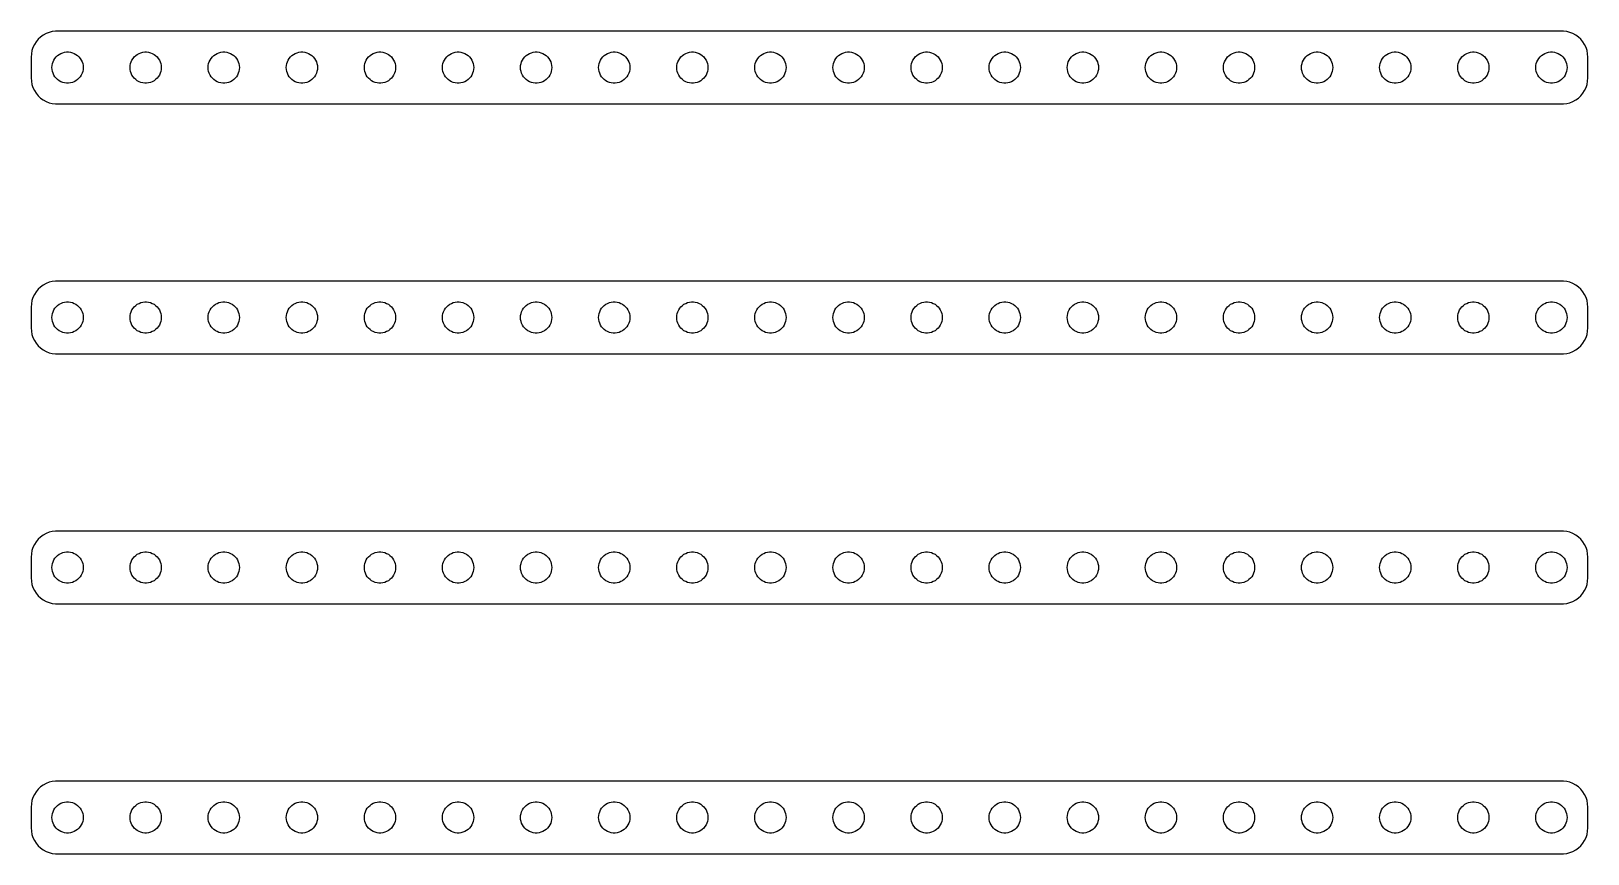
# Model space of a CAD drawing. Header units: metres. Extents: x -75 to 75, y 69 to 147.
import ezdxf

# ---------------------------------------------------------------- set-up
doc = ezdxf.new("R2010")
doc.units = ezdxf.units.M

msp = doc.modelspace()

# ---------------------------------------------------------------- linework, layer by layer
for p, q in [((-74.0724, 146.711), (-74.2725, 146.469)), ((-73.8436, 146.926), (-74.0724, 146.711)), ((-73.5896, 147.111), (-73.8436, 146.926)), ((-73.3144, 147.262), (-73.5896, 147.111)), ((-73.0225, 147.378), (-73.3144, 147.262)), ((-72.7184, 147.456), (-73.0225, 147.378)), ((-72.407, 147.495), (-72.7184, 147.456)), ((72.407, 147.495), (-72.407, 147.495)), ((72.7184, 147.456), (72.407, 147.495)), ((73.0225, 147.378), (72.7184, 147.456)), ((73.3144, 147.262), (73.0225, 147.378)), ((73.5896, 147.111), (73.3144, 147.262)), ((73.8436, 146.926), (73.5896, 147.111)), ((74.0724, 146.711), (73.8436, 146.926)), ((74.2725, 146.469), (74.0724, 146.711)), ((-74.7303, 145.313), (-74.75, 145)), ((-74.6714, 145.622), (-74.7303, 145.313)), ((-74.5744, 145.92), (-74.6714, 145.622)), ((-74.4408, 146.204), (-74.5744, 145.92)), ((-74.2725, 146.469), (-74.4408, 146.204)), ((-72.4635, 144.882), (-72.3434, 145.027)), ((-72.3434, 145.027), (-72.2061, 145.156)), ((-72.2061, 145.156), (-72.0537, 145.266)), ((-72.0537, 145.266), (-71.8887, 145.357)), ((-71.8887, 145.357), (-71.7135, 145.427)), ((-71.7135, 145.427), (-71.5311, 145.473)), ((-71.5311, 145.473), (-71.3442, 145.497)), ((-71.3442, 145.497), (-71.1558, 145.497)), ((-71.1558, 145.497), (-70.9689, 145.473)), ((-70.9689, 145.473), (-70.7865, 145.427)), ((-70.7865, 145.427), (-70.6113, 145.357)), ((-70.6113, 145.357), (-70.4463, 145.266)), ((-70.4463, 145.266), (-70.2939, 145.156)), ((-70.2939, 145.156), (-70.1565, 145.027)), ((-70.1565, 145.027), (-70.0365, 144.882)), ((-64.9635, 144.882), (-64.8434, 145.027)), ((-64.8434, 145.027), (-64.7061, 145.156)), ((-64.7061, 145.156), (-64.5537, 145.266)), ((-64.5537, 145.266), (-64.3887, 145.357)), ((-64.3887, 145.357), (-64.2135, 145.427)), ((-64.2135, 145.427), (-64.0311, 145.473)), ((-64.0311, 145.473), (-63.8442, 145.497)), ((-63.8442, 145.497), (-63.6558, 145.497)), ((-63.6558, 145.497), (-63.4689, 145.473)), ((-63.4689, 145.473), (-63.2865, 145.427)), ((-63.2865, 145.427), (-63.1113, 145.357)), ((-63.1113, 145.357), (-62.9463, 145.266)), ((-62.9463, 145.266), (-62.7939, 145.156)), ((-62.7939, 145.156), (-62.6565, 145.027)), ((-62.6565, 145.027), (-62.5365, 144.882)), ((-57.4635, 144.882), (-57.3434, 145.027)), ((-57.3434, 145.027), (-57.2061, 145.156)), ((-57.2061, 145.156), (-57.0537, 145.266)), ((-57.0537, 145.266), (-56.8887, 145.357)), ((-56.8887, 145.357), (-56.7135, 145.427)), ((-56.7135, 145.427), (-56.5311, 145.473)), ((-56.5311, 145.473), (-56.3442, 145.497)), ((-56.3442, 145.497), (-56.1558, 145.497)), ((-56.1558, 145.497), (-55.9689, 145.473)), ((-55.9689, 145.473), (-55.7865, 145.427)), ((-55.7865, 145.427), (-55.6113, 145.357)), ((-55.6113, 145.357), (-55.4463, 145.266)), ((-55.4463, 145.266), (-55.2939, 145.156)), ((-55.2939, 145.156), (-55.1565, 145.027)), ((-55.1565, 145.027), (-55.0365, 144.882)), ((-49.9635, 144.882), (-49.8434, 145.027)), ((-49.8434, 145.027), (-49.7061, 145.156)), ((-49.7061, 145.156), (-49.5537, 145.266)), ((-49.5537, 145.266), (-49.3887, 145.357)), ((-49.3887, 145.357), (-49.2135, 145.427)), ((-49.2135, 145.427), (-49.0311, 145.473)), ((-49.0311, 145.473), (-48.8442, 145.497)), ((-48.8442, 145.497), (-48.6558, 145.497)), ((-48.6558, 145.497), (-48.4689, 145.473)), ((-48.4689, 145.473), (-48.2865, 145.427)), ((-48.2865, 145.427), (-48.1113, 145.357)), ((-48.1113, 145.357), (-47.9463, 145.266)), ((-47.9463, 145.266), (-47.7939, 145.156)), ((-47.7939, 145.156), (-47.6565, 145.027)), ((-47.6565, 145.027), (-47.5365, 144.882)), ((-42.4635, 144.882), (-42.3434, 145.027)), ((-42.3434, 145.027), (-42.2061, 145.156)), ((-42.2061, 145.156), (-42.0537, 145.266)), ((-42.0537, 145.266), (-41.8887, 145.357)), ((-41.8887, 145.357), (-41.7135, 145.427)), ((-41.7135, 145.427), (-41.5311, 145.473)), ((-41.5311, 145.473), (-41.3442, 145.497)), ((-41.3442, 145.497), (-41.1558, 145.497)), ((-41.1558, 145.497), (-40.9689, 145.473)), ((-40.9689, 145.473), (-40.7865, 145.427)), ((-40.7865, 145.427), (-40.6113, 145.357)), ((-40.6113, 145.357), (-40.4463, 145.266)), ((-40.4463, 145.266), (-40.2939, 145.156)), ((-40.2939, 145.156), (-40.1565, 145.027)), ((-40.1565, 145.027), (-40.0365, 144.882)), ((-34.9635, 144.882), (-34.8434, 145.027)), ((-34.8434, 145.027), (-34.7061, 145.156)), ((-34.7061, 145.156), (-34.5537, 145.266)), ((-34.5537, 145.266), (-34.3887, 145.357)), ((-34.3887, 145.357), (-34.2135, 145.427)), ((-34.2135, 145.427), (-34.0311, 145.473)), ((-34.0311, 145.473), (-33.8442, 145.497)), ((-33.8442, 145.497), (-33.6558, 145.497)), ((-33.6558, 145.497), (-33.4689, 145.473)), ((-33.4689, 145.473), (-33.2865, 145.427)), ((-33.2865, 145.427), (-33.1113, 145.357)), ((-33.1113, 145.357), (-32.9463, 145.266)), ((-32.9463, 145.266), (-32.7939, 145.156)), ((-32.7939, 145.156), (-32.6565, 145.027)), ((-32.6565, 145.027), (-32.5365, 144.882)), ((-27.4635, 144.882), (-27.3434, 145.027)), ((-27.3434, 145.027), (-27.2061, 145.156)), ((-27.2061, 145.156), (-27.0537, 145.266)), ((-27.0537, 145.266), (-26.8887, 145.357)), ((-26.8887, 145.357), (-26.7135, 145.427)), ((-26.7135, 145.427), (-26.5311, 145.473)), ((-26.5311, 145.473), (-26.3442, 145.497)), ((-26.3442, 145.497), (-26.1558, 145.497)), ((-26.1558, 145.497), (-25.9689, 145.473)), ((-25.9689, 145.473), (-25.7865, 145.427)), ((-25.7865, 145.427), (-25.6113, 145.357)), ((-25.6113, 145.357), (-25.4463, 145.266)), ((-25.4463, 145.266), (-25.2939, 145.156)), ((-25.2939, 145.156), (-25.1565, 145.027)), ((-25.1565, 145.027), (-25.0365, 144.882)), ((-19.9635, 144.882), (-19.8434, 145.027)), ((-19.8434, 145.027), (-19.7061, 145.156)), ((-19.7061, 145.156), (-19.5537, 145.266)), ((-19.5537, 145.266), (-19.3887, 145.357)), ((-19.3887, 145.357), (-19.2135, 145.427)), ((-19.2135, 145.427), (-19.0311, 145.473)), ((-19.0311, 145.473), (-18.8442, 145.497)), ((-18.8442, 145.497), (-18.6558, 145.497)), ((-18.6558, 145.497), (-18.4689, 145.473)), ((-18.4689, 145.473), (-18.2865, 145.427)), ((-18.2865, 145.427), (-18.1113, 145.357)), ((-18.1113, 145.357), (-17.9463, 145.266)), ((-17.9463, 145.266), (-17.7939, 145.156)), ((-17.7939, 145.156), (-17.6565, 145.027)), ((-17.6565, 145.027), (-17.5365, 144.882)), ((-12.4635, 144.882), (-12.3434, 145.027)), ((-12.3434, 145.027), (-12.2061, 145.156)), ((-12.2061, 145.156), (-12.0537, 145.266)), ((-12.0537, 145.266), (-11.8887, 145.357)), ((-11.8887, 145.357), (-11.7135, 145.427)), ((-11.7135, 145.427), (-11.5311, 145.473)), ((-11.5311, 145.473), (-11.3442, 145.497)), ((-11.3442, 145.497), (-11.1558, 145.497)), ((-11.1558, 145.497), (-10.9689, 145.473)), ((-10.9689, 145.473), (-10.7865, 145.427)), ((-10.7865, 145.427), (-10.6113, 145.357)), ((-10.6113, 145.357), (-10.4463, 145.266)), ((-10.4463, 145.266), (-10.2939, 145.156)), ((-10.2939, 145.156), (-10.1565, 145.027)), ((-10.1565, 145.027), (-10.0365, 144.882)), ((-4.96352, 144.882), (-4.84344, 145.027)), ((-4.84344, 145.027), (-4.70613, 145.156)), ((-4.70613, 145.156), (-4.55373, 145.266)), ((-4.55373, 145.266), (-4.38866, 145.357)), ((-4.38866, 145.357), (-4.21352, 145.427)), ((-4.21352, 145.427), (-4.03107, 145.473)), ((-4.03107, 145.473), (-3.84418, 145.497)), ((-3.84418, 145.497), (-3.65581, 145.497)), ((-3.65581, 145.497), (-3.46892, 145.473)), ((-3.46892, 145.473), (-3.28647, 145.427)), ((-3.28647, 145.427), (-3.11133, 145.357)), ((-3.11133, 145.357), (-2.94626, 145.266)), ((-2.94626, 145.266), (-2.79385, 145.156)), ((-2.79385, 145.156), (-2.65654, 145.027)), ((-2.65654, 145.027), (-2.53647, 144.882)), ((2.53647, 144.882), (2.65654, 145.027)), ((2.65654, 145.027), (2.79385, 145.156)), ((2.79385, 145.156), (2.94626, 145.266)), ((2.94626, 145.266), (3.11133, 145.357)), ((3.11133, 145.357), (3.28647, 145.427)), ((3.28647, 145.427), (3.46892, 145.473)), ((3.46892, 145.473), (3.65581, 145.497)), ((3.65581, 145.497), (3.84418, 145.497)), ((3.84418, 145.497), (4.03107, 145.473)), ((4.03107, 145.473), (4.21352, 145.427)), ((4.21352, 145.427), (4.38866, 145.357)), ((4.38866, 145.357), (4.55373, 145.266)), ((4.55373, 145.266), (4.70613, 145.156)), ((4.70613, 145.156), (4.84344, 145.027)), ((4.84344, 145.027), (4.96352, 144.882)), ((10.0365, 144.882), (10.1565, 145.027)), ((10.1565, 145.027), (10.2939, 145.156)), ((10.2939, 145.156), (10.4463, 145.266)), ((10.4463, 145.266), (10.6113, 145.357)), ((10.6113, 145.357), (10.7865, 145.427)), ((10.7865, 145.427), (10.9689, 145.473)), ((10.9689, 145.473), (11.1558, 145.497)), ((11.1558, 145.497), (11.3442, 145.497)), ((11.3442, 145.497), (11.5311, 145.473)), ((11.5311, 145.473), (11.7135, 145.427)), ((11.7135, 145.427), (11.8887, 145.357)), ((11.8887, 145.357), (12.0537, 145.266)), ((12.0537, 145.266), (12.2061, 145.156)), ((12.2061, 145.156), (12.3434, 145.027)), ((12.3434, 145.027), (12.4635, 144.882)), ((17.5365, 144.882), (17.6565, 145.027)), ((17.6565, 145.027), (17.7939, 145.156)), ((17.7939, 145.156), (17.9463, 145.266)), ((17.9463, 145.266), (18.1113, 145.357)), ((18.1113, 145.357), (18.2865, 145.427)), ((18.2865, 145.427), (18.4689, 145.473)), ((18.4689, 145.473), (18.6558, 145.497)), ((18.6558, 145.497), (18.8442, 145.497)), ((18.8442, 145.497), (19.0311, 145.473)), ((19.0311, 145.473), (19.2135, 145.427)), ((19.2135, 145.427), (19.3887, 145.357)), ((19.3887, 145.357), (19.5537, 145.266)), ((19.5537, 145.266), (19.7061, 145.156)), ((19.7061, 145.156), (19.8434, 145.027)), ((19.8434, 145.027), (19.9635, 144.882)), ((25.0365, 144.882), (25.1565, 145.027)), ((25.1565, 145.027), (25.2939, 145.156)), ((25.2939, 145.156), (25.4463, 145.266)), ((25.4463, 145.266), (25.6113, 145.357)), ((25.6113, 145.357), (25.7865, 145.427)), ((25.7865, 145.427), (25.9689, 145.473)), ((25.9689, 145.473), (26.1558, 145.497)), ((26.1558, 145.497), (26.3442, 145.497)), ((26.3442, 145.497), (26.5311, 145.473)), ((26.5311, 145.473), (26.7135, 145.427)), ((26.7135, 145.427), (26.8887, 145.357)), ((26.8887, 145.357), (27.0537, 145.266)), ((27.0537, 145.266), (27.2061, 145.156)), ((27.2061, 145.156), (27.3434, 145.027)), ((27.3434, 145.027), (27.4635, 144.882)), ((32.5365, 144.882), (32.6565, 145.027)), ((32.6565, 145.027), (32.7939, 145.156)), ((32.7939, 145.156), (32.9463, 145.266)), ((32.9463, 145.266), (33.1113, 145.357)), ((33.1113, 145.357), (33.2865, 145.427)), ((33.2865, 145.427), (33.4689, 145.473)), ((33.4689, 145.473), (33.6558, 145.497)), ((33.6558, 145.497), (33.8442, 145.497)), ((33.8442, 145.497), (34.0311, 145.473)), ((34.0311, 145.473), (34.2135, 145.427)), ((34.2135, 145.427), (34.3887, 145.357)), ((34.3887, 145.357), (34.5537, 145.266)), ((34.5537, 145.266), (34.7061, 145.156)), ((34.7061, 145.156), (34.8434, 145.027)), ((34.8434, 145.027), (34.9635, 144.882)), ((40.0365, 144.882), (40.1565, 145.027)), ((40.1565, 145.027), (40.2939, 145.156)), ((40.2939, 145.156), (40.4463, 145.266)), ((40.4463, 145.266), (40.6113, 145.357)), ((40.6113, 145.357), (40.7865, 145.427)), ((40.7865, 145.427), (40.9689, 145.473)), ((40.9689, 145.473), (41.1558, 145.497)), ((41.1558, 145.497), (41.3442, 145.497)), ((41.3442, 145.497), (41.5311, 145.473)), ((41.5311, 145.473), (41.7135, 145.427)), ((41.7135, 145.427), (41.8887, 145.357)), ((41.8887, 145.357), (42.0537, 145.266)), ((42.0537, 145.266), (42.2061, 145.156)), ((42.2061, 145.156), (42.3434, 145.027)), ((42.3434, 145.027), (42.4635, 144.882)), ((47.5365, 144.882), (47.6565, 145.027)), ((47.6565, 145.027), (47.7939, 145.156)), ((47.7939, 145.156), (47.9463, 145.266)), ((47.9463, 145.266), (48.1113, 145.357)), ((48.1113, 145.357), (48.2865, 145.427)), ((48.2865, 145.427), (48.4689, 145.473)), ((48.4689, 145.473), (48.6558, 145.497)), ((48.6558, 145.497), (48.8442, 145.497)), ((48.8442, 145.497), (49.0311, 145.473)), ((49.0311, 145.473), (49.2135, 145.427)), ((49.2135, 145.427), (49.3887, 145.357)), ((49.3887, 145.357), (49.5537, 145.266)), ((49.5537, 145.266), (49.7061, 145.156)), ((49.7061, 145.156), (49.8434, 145.027)), ((49.8434, 145.027), (49.9635, 144.882)), ((55.0365, 144.882), (55.1565, 145.027)), ((55.1565, 145.027), (55.2939, 145.156)), ((55.2939, 145.156), (55.4463, 145.266)), ((55.4463, 145.266), (55.6113, 145.357)), ((55.6113, 145.357), (55.7865, 145.427)), ((55.7865, 145.427), (55.9689, 145.473)), ((55.9689, 145.473), (56.1558, 145.497)), ((56.1558, 145.497), (56.3442, 145.497)), ((56.3442, 145.497), (56.5311, 145.473)), ((56.5311, 145.473), (56.7135, 145.427)), ((56.7135, 145.427), (56.8887, 145.357)), ((56.8887, 145.357), (57.0537, 145.266)), ((57.0537, 145.266), (57.2061, 145.156)), ((57.2061, 145.156), (57.3434, 145.027)), ((57.3434, 145.027), (57.4635, 144.882)), ((62.5365, 144.882), (62.6565, 145.027)), ((62.6565, 145.027), (62.7939, 145.156)), ((62.7939, 145.156), (62.9463, 145.266)), ((62.9463, 145.266), (63.1113, 145.357)), ((63.1113, 145.357), (63.2865, 145.427)), ((63.2865, 145.427), (63.4689, 145.473)), ((63.4689, 145.473), (63.6558, 145.497)), ((63.6558, 145.497), (63.8442, 145.497)), ((63.8442, 145.497), (64.0311, 145.473)), ((64.0311, 145.473), (64.2135, 145.427)), ((64.2135, 145.427), (64.3887, 145.357)), ((64.3887, 145.357), (64.5537, 145.266)), ((64.5537, 145.266), (64.7061, 145.156)), ((64.7061, 145.156), (64.8434, 145.027)), ((64.8434, 145.027), (64.9635, 144.882)), ((70.0365, 144.882), (70.1565, 145.027)), ((70.1565, 145.027), (70.2939, 145.156)), ((70.2939, 145.156), (70.4463, 145.266)), ((70.4463, 145.266), (70.6113, 145.357)), ((70.6113, 145.357), (70.7865, 145.427)), ((70.7865, 145.427), (70.9689, 145.473)), ((70.9689, 145.473), (71.1558, 145.497)), ((71.1558, 145.497), (71.3442, 145.497)), ((71.3442, 145.497), (71.5311, 145.473)), ((71.5311, 145.473), (71.7135, 145.427)), ((71.7135, 145.427), (71.8887, 145.357)), ((71.8887, 145.357), (72.0537, 145.266)), ((72.0537, 145.266), (72.2061, 145.156)), ((72.2061, 145.156), (72.3434, 145.027)), ((72.3434, 145.027), (72.4635, 144.882)), ((74.4408, 146.204), (74.2725, 146.469)), ((74.5744, 145.92), (74.4408, 146.204)), ((74.6714, 145.622), (74.5744, 145.92)), ((74.7303, 145.313), (74.6714, 145.622)), ((74.75, 145), (74.7303, 145.313)), ((-74.75, 145), (-74.75, 143)), ((-72.75, 144), (-72.7382, 144.188)), ((-72.7382, 143.812), (-72.75, 144)), ((-72.7382, 144.188), (-72.7029, 144.373)), ((-72.7029, 143.627), (-72.7382, 143.812)), ((-72.7029, 144.373), (-72.6447, 144.552)), ((-72.6447, 143.448), (-72.7029, 143.627)), ((-72.6447, 144.552), (-72.5645, 144.723)), ((-72.5645, 144.723), (-72.4635, 144.882)), ((-70.0365, 144.882), (-69.9355, 144.723)), ((-69.9355, 144.723), (-69.8553, 144.552)), ((-69.8553, 144.552), (-69.7971, 144.373)), ((-69.7971, 143.627), (-69.8553, 143.448)), ((-69.7971, 144.373), (-69.7618, 144.188)), ((-69.7618, 143.812), (-69.7971, 143.627)), ((-69.7618, 144.188), (-69.75, 144)), ((-69.75, 144), (-69.7618, 143.812)), ((-65.25, 144), (-65.2382, 144.188)), ((-65.2382, 143.812), (-65.25, 144)), ((-65.2382, 144.188), (-65.2029, 144.373)), ((-65.2029, 143.627), (-65.2382, 143.812)), ((-65.2029, 144.373), (-65.1447, 144.552)), ((-65.1447, 143.448), (-65.2029, 143.627)), ((-65.1447, 144.552), (-65.0645, 144.723)), ((-65.0645, 144.723), (-64.9635, 144.882)), ((-62.5365, 144.882), (-62.4355, 144.723)), ((-62.4355, 144.723), (-62.3553, 144.552)), ((-62.3553, 144.552), (-62.2971, 144.373)), ((-62.2971, 143.627), (-62.3553, 143.448)), ((-62.2971, 144.373), (-62.2618, 144.188)), ((-62.2618, 143.812), (-62.2971, 143.627)), ((-62.2618, 144.188), (-62.25, 144)), ((-62.25, 144), (-62.2618, 143.812)), ((-57.75, 144), (-57.7382, 144.188)), ((-57.7382, 143.812), (-57.75, 144)), ((-57.7382, 144.188), (-57.7029, 144.373)), ((-57.7029, 143.627), (-57.7382, 143.812)), ((-57.7029, 144.373), (-57.6447, 144.552)), ((-57.6447, 143.448), (-57.7029, 143.627)), ((-57.6447, 144.552), (-57.5645, 144.723)), ((-57.5645, 144.723), (-57.4635, 144.882)), ((-55.0365, 144.882), (-54.9355, 144.723)), ((-54.9355, 144.723), (-54.8553, 144.552)), ((-54.8553, 144.552), (-54.7971, 144.373)), ((-54.7971, 143.627), (-54.8553, 143.448)), ((-54.7971, 144.373), (-54.7618, 144.188)), ((-54.7618, 143.812), (-54.7971, 143.627)), ((-54.7618, 144.188), (-54.75, 144)), ((-54.75, 144), (-54.7618, 143.812)), ((-50.25, 144), (-50.2382, 144.188)), ((-50.2382, 143.812), (-50.25, 144)), ((-50.2382, 144.188), (-50.2029, 144.373)), ((-50.2029, 143.627), (-50.2382, 143.812)), ((-50.2029, 144.373), (-50.1447, 144.552)), ((-50.1447, 143.448), (-50.2029, 143.627)), ((-50.1447, 144.552), (-50.0645, 144.723)), ((-50.0645, 144.723), (-49.9635, 144.882)), ((-47.5365, 144.882), (-47.4355, 144.723)), ((-47.4355, 144.723), (-47.3553, 144.552)), ((-47.3553, 144.552), (-47.2971, 144.373)), ((-47.2971, 143.627), (-47.3553, 143.448)), ((-47.2971, 144.373), (-47.2618, 144.188)), ((-47.2618, 143.812), (-47.2971, 143.627)), ((-47.2618, 144.188), (-47.25, 144)), ((-47.25, 144), (-47.2618, 143.812)), ((-42.75, 144), (-42.7382, 144.188)), ((-42.7382, 143.812), (-42.75, 144)), ((-42.7382, 144.188), (-42.7029, 144.373)), ((-42.7029, 143.627), (-42.7382, 143.812)), ((-42.7029, 144.373), (-42.6447, 144.552)), ((-42.6447, 143.448), (-42.7029, 143.627)), ((-42.6447, 144.552), (-42.5645, 144.723)), ((-42.5645, 144.723), (-42.4635, 144.882)), ((-40.0365, 144.882), (-39.9355, 144.723)), ((-39.9355, 144.723), (-39.8553, 144.552)), ((-39.8553, 144.552), (-39.7971, 144.373)), ((-39.7971, 143.627), (-39.8553, 143.448)), ((-39.7971, 144.373), (-39.7618, 144.188)), ((-39.7618, 143.812), (-39.7971, 143.627)), ((-39.7618, 144.188), (-39.75, 144)), ((-39.75, 144), (-39.7618, 143.812)), ((-35.25, 144), (-35.2382, 144.188)), ((-35.2382, 143.812), (-35.25, 144)), ((-35.2382, 144.188), (-35.2029, 144.373)), ((-35.2029, 143.627), (-35.2382, 143.812)), ((-35.2029, 144.373), (-35.1447, 144.552)), ((-35.1447, 143.448), (-35.2029, 143.627)), ((-35.1447, 144.552), (-35.0645, 144.723)), ((-35.0645, 144.723), (-34.9635, 144.882)), ((-32.5365, 144.882), (-32.4355, 144.723)), ((-32.4355, 144.723), (-32.3553, 144.552)), ((-32.3553, 144.552), (-32.2971, 144.373)), ((-32.2971, 143.627), (-32.3553, 143.448)), ((-32.2971, 144.373), (-32.2618, 144.188)), ((-32.2618, 143.812), (-32.2971, 143.627)), ((-32.2618, 144.188), (-32.25, 144)), ((-32.25, 144), (-32.2618, 143.812)), ((-27.75, 144), (-27.7382, 144.188)), ((-27.7382, 143.812), (-27.75, 144)), ((-27.7382, 144.188), (-27.7029, 144.373)), ((-27.7029, 143.627), (-27.7382, 143.812)), ((-27.7029, 144.373), (-27.6447, 144.552)), ((-27.6447, 143.448), (-27.7029, 143.627)), ((-27.6447, 144.552), (-27.5645, 144.723)), ((-27.5645, 144.723), (-27.4635, 144.882)), ((-25.0365, 144.882), (-24.9355, 144.723)), ((-24.9355, 144.723), (-24.8553, 144.552)), ((-24.8553, 144.552), (-24.7971, 144.373)), ((-24.7971, 143.627), (-24.8553, 143.448)), ((-24.7971, 144.373), (-24.7618, 144.188)), ((-24.7618, 143.812), (-24.7971, 143.627)), ((-24.7618, 144.188), (-24.75, 144)), ((-24.75, 144), (-24.7618, 143.812)), ((-20.25, 144), (-20.2382, 144.188)), ((-20.2382, 143.812), (-20.25, 144)), ((-20.2382, 144.188), (-20.2029, 144.373)), ((-20.2029, 143.627), (-20.2382, 143.812)), ((-20.2029, 144.373), (-20.1447, 144.552)), ((-20.1447, 143.448), (-20.2029, 143.627)), ((-20.1447, 144.552), (-20.0645, 144.723)), ((-20.0645, 144.723), (-19.9635, 144.882)), ((-17.5365, 144.882), (-17.4355, 144.723)), ((-17.4355, 144.723), (-17.3553, 144.552)), ((-17.3553, 144.552), (-17.2971, 144.373)), ((-17.2971, 143.627), (-17.3553, 143.448)), ((-17.2971, 144.373), (-17.2618, 144.188)), ((-17.2618, 143.812), (-17.2971, 143.627)), ((-17.2618, 144.188), (-17.25, 144)), ((-17.25, 144), (-17.2618, 143.812)), ((-12.75, 144), (-12.7382, 144.188)), ((-12.7382, 143.812), (-12.75, 144)), ((-12.7382, 144.188), (-12.7029, 144.373)), ((-12.7029, 143.627), (-12.7382, 143.812)), ((-12.7029, 144.373), (-12.6447, 144.552)), ((-12.6447, 143.448), (-12.7029, 143.627)), ((-12.6447, 144.552), (-12.5645, 144.723)), ((-12.5645, 144.723), (-12.4635, 144.882)), ((-10.0365, 144.882), (-9.93553, 144.723)), ((-9.93553, 144.723), (-9.85533, 144.552)), ((-9.85533, 144.552), (-9.79712, 144.373)), ((-9.79712, 143.627), (-9.85533, 143.448)), ((-9.79712, 144.373), (-9.76183, 144.188)), ((-9.76183, 143.812), (-9.79712, 143.627)), ((-9.76183, 144.188), (-9.75, 144)), ((-9.75, 144), (-9.76183, 143.812)), ((-5.25, 144), (-5.23816, 144.188)), ((-5.23816, 143.812), (-5.25, 144)), ((-5.23816, 144.188), (-5.20287, 144.373)), ((-5.20287, 143.627), (-5.23816, 143.812)), ((-5.20287, 144.373), (-5.14465, 144.552)), ((-5.14465, 143.448), (-5.20287, 143.627)), ((-5.14465, 144.552), (-5.06445, 144.723)), ((-5.06445, 144.723), (-4.96352, 144.882)), ((-2.53647, 144.882), (-2.43553, 144.723)), ((-2.43553, 144.723), (-2.35533, 144.552)), ((-2.35533, 144.552), (-2.29712, 144.373)), ((-2.29712, 143.627), (-2.35533, 143.448)), ((-2.29712, 144.373), (-2.26183, 144.188)), ((-2.26183, 143.812), (-2.29712, 143.627)), ((-2.26183, 144.188), (-2.25, 144)), ((-2.25, 144), (-2.26183, 143.812)), ((2.25, 144), (2.26183, 144.188)), ((2.26183, 143.812), (2.25, 144)), ((2.26183, 144.188), (2.29712, 144.373)), ((2.29712, 143.627), (2.26183, 143.812)), ((2.29712, 144.373), (2.35533, 144.552)), ((2.35533, 143.448), (2.29712, 143.627)), ((2.35533, 144.552), (2.43553, 144.723)), ((2.43553, 144.723), (2.53647, 144.882)), ((4.96352, 144.882), (5.06445, 144.723)), ((5.06445, 144.723), (5.14465, 144.552)), ((5.14465, 144.552), (5.20287, 144.373)), ((5.20287, 143.627), (5.14465, 143.448)), ((5.20287, 144.373), (5.23816, 144.188)), ((5.23816, 143.812), (5.20287, 143.627)), ((5.23816, 144.188), (5.25, 144)), ((5.25, 144), (5.23816, 143.812)), ((9.75, 144), (9.76183, 144.188)), ((9.76183, 143.812), (9.75, 144)), ((9.76183, 144.188), (9.79712, 144.373)), ((9.79712, 143.627), (9.76183, 143.812)), ((9.79712, 144.373), (9.85533, 144.552)), ((9.85533, 143.448), (9.79712, 143.627)), ((9.85533, 144.552), (9.93553, 144.723)), ((9.93553, 144.723), (10.0365, 144.882)), ((12.4635, 144.882), (12.5645, 144.723)), ((12.5645, 144.723), (12.6447, 144.552)), ((12.6447, 144.552), (12.7029, 144.373)), ((12.7029, 143.627), (12.6447, 143.448)), ((12.7029, 144.373), (12.7382, 144.188)), ((12.7382, 143.812), (12.7029, 143.627)), ((12.7382, 144.188), (12.75, 144)), ((12.75, 144), (12.7382, 143.812)), ((17.25, 144), (17.2618, 144.188)), ((17.2618, 143.812), (17.25, 144)), ((17.2618, 144.188), (17.2971, 144.373)), ((17.2971, 143.627), (17.2618, 143.812)), ((17.2971, 144.373), (17.3553, 144.552)), ((17.3553, 143.448), (17.2971, 143.627)), ((17.3553, 144.552), (17.4355, 144.723)), ((17.4355, 144.723), (17.5365, 144.882)), ((19.9635, 144.882), (20.0645, 144.723)), ((20.0645, 144.723), (20.1447, 144.552)), ((20.1447, 144.552), (20.2029, 144.373)), ((20.2029, 143.627), (20.1447, 143.448)), ((20.2029, 144.373), (20.2382, 144.188)), ((20.2382, 143.812), (20.2029, 143.627)), ((20.2382, 144.188), (20.25, 144)), ((20.25, 144), (20.2382, 143.812)), ((24.75, 144), (24.7618, 144.188)), ((24.7618, 143.812), (24.75, 144)), ((24.7618, 144.188), (24.7971, 144.373)), ((24.7971, 143.627), (24.7618, 143.812)), ((24.7971, 144.373), (24.8553, 144.552)), ((24.8553, 143.448), (24.7971, 143.627)), ((24.8553, 144.552), (24.9355, 144.723)), ((24.9355, 144.723), (25.0365, 144.882)), ((27.4635, 144.882), (27.5645, 144.723)), ((27.5645, 144.723), (27.6447, 144.552)), ((27.6447, 144.552), (27.7029, 144.373)), ((27.7029, 143.627), (27.6447, 143.448)), ((27.7029, 144.373), (27.7382, 144.188)), ((27.7382, 143.812), (27.7029, 143.627)), ((27.7382, 144.188), (27.75, 144)), ((27.75, 144), (27.7382, 143.812)), ((32.25, 144), (32.2618, 144.188)), ((32.2618, 143.812), (32.25, 144)), ((32.2618, 144.188), (32.2971, 144.373)), ((32.2971, 143.627), (32.2618, 143.812)), ((32.2971, 144.373), (32.3553, 144.552)), ((32.3553, 143.448), (32.2971, 143.627)), ((32.3553, 144.552), (32.4355, 144.723)), ((32.4355, 144.723), (32.5365, 144.882)), ((34.9635, 144.882), (35.0645, 144.723)), ((35.0645, 144.723), (35.1447, 144.552)), ((35.1447, 144.552), (35.2029, 144.373)), ((35.2029, 143.627), (35.1447, 143.448)), ((35.2029, 144.373), (35.2382, 144.188)), ((35.2382, 143.812), (35.2029, 143.627)), ((35.2382, 144.188), (35.25, 144)), ((35.25, 144), (35.2382, 143.812)), ((39.75, 144), (39.7618, 144.188)), ((39.7618, 143.812), (39.75, 144)), ((39.7618, 144.188), (39.7971, 144.373)), ((39.7971, 143.627), (39.7618, 143.812)), ((39.7971, 144.373), (39.8553, 144.552)), ((39.8553, 143.448), (39.7971, 143.627)), ((39.8553, 144.552), (39.9355, 144.723)), ((39.9355, 144.723), (40.0365, 144.882)), ((42.4635, 144.882), (42.5645, 144.723)), ((42.5645, 144.723), (42.6447, 144.552)), ((42.6447, 144.552), (42.7029, 144.373)), ((42.7029, 143.627), (42.6447, 143.448)), ((42.7029, 144.373), (42.7382, 144.188)), ((42.7382, 143.812), (42.7029, 143.627)), ((42.7382, 144.188), (42.75, 144)), ((42.75, 144), (42.7382, 143.812)), ((47.25, 144), (47.2618, 144.188)), ((47.2618, 143.812), (47.25, 144)), ((47.2618, 144.188), (47.2971, 144.373)), ((47.2971, 143.627), (47.2618, 143.812)), ((47.2971, 144.373), (47.3553, 144.552)), ((47.3553, 143.448), (47.2971, 143.627)), ((47.3553, 144.552), (47.4355, 144.723)), ((47.4355, 144.723), (47.5365, 144.882)), ((49.9635, 144.882), (50.0645, 144.723)), ((50.0645, 144.723), (50.1447, 144.552)), ((50.1447, 144.552), (50.2029, 144.373)), ((50.2029, 143.627), (50.1447, 143.448)), ((50.2029, 144.373), (50.2382, 144.188)), ((50.2382, 143.812), (50.2029, 143.627)), ((50.2382, 144.188), (50.25, 144)), ((50.25, 144), (50.2382, 143.812)), ((54.75, 144), (54.7618, 144.188)), ((54.7618, 143.812), (54.75, 144)), ((54.7618, 144.188), (54.7971, 144.373)), ((54.7971, 143.627), (54.7618, 143.812)), ((54.7971, 144.373), (54.8553, 144.552)), ((54.8553, 143.448), (54.7971, 143.627)), ((54.8553, 144.552), (54.9355, 144.723)), ((54.9355, 144.723), (55.0365, 144.882)), ((57.4635, 144.882), (57.5645, 144.723)), ((57.5645, 144.723), (57.6447, 144.552)), ((57.6447, 144.552), (57.7029, 144.373)), ((57.7029, 143.627), (57.6447, 143.448)), ((57.7029, 144.373), (57.7382, 144.188)), ((57.7382, 143.812), (57.7029, 143.627)), ((57.7382, 144.188), (57.75, 144)), ((57.75, 144), (57.7382, 143.812)), ((62.25, 144), (62.2618, 144.188)), ((62.2618, 143.812), (62.25, 144)), ((62.2618, 144.188), (62.2971, 144.373)), ((62.2971, 143.627), (62.2618, 143.812)), ((62.2971, 144.373), (62.3553, 144.552)), ((62.3553, 143.448), (62.2971, 143.627)), ((62.3553, 144.552), (62.4355, 144.723)), ((62.4355, 144.723), (62.5365, 144.882)), ((64.9635, 144.882), (65.0645, 144.723)), ((65.0645, 144.723), (65.1447, 144.552)), ((65.1447, 144.552), (65.2029, 144.373)), ((65.2029, 143.627), (65.1447, 143.448)), ((65.2029, 144.373), (65.2382, 144.188)), ((65.2382, 143.812), (65.2029, 143.627)), ((65.2382, 144.188), (65.25, 144)), ((65.25, 144), (65.2382, 143.812)), ((69.75, 144), (69.7618, 144.188)), ((69.7618, 143.812), (69.75, 144)), ((69.7618, 144.188), (69.7971, 144.373)), ((69.7971, 143.627), (69.7618, 143.812)), ((69.7971, 144.373), (69.8553, 144.552)), ((69.8553, 143.448), (69.7971, 143.627)), ((69.8553, 144.552), (69.9355, 144.723)), ((69.9355, 144.723), (70.0365, 144.882)), ((72.4635, 144.882), (72.5645, 144.723)), ((72.5645, 144.723), (72.6447, 144.552)), ((72.6447, 144.552), (72.7029, 144.373)), ((72.7029, 143.627), (72.6447, 143.448)), ((72.7029, 144.373), (72.7382, 144.188)), ((72.7382, 143.812), (72.7029, 143.627)), ((72.7382, 144.188), (72.75, 144)), ((72.75, 144), (72.7382, 143.812)), ((74.75, 143), (74.75, 145)), ((-74.75, 143), (-74.7303, 142.687)), ((-74.7303, 142.687), (-74.6714, 142.378)), ((-74.6714, 142.378), (-74.5744, 142.08)), ((-74.5744, 142.08), (-74.4408, 141.796)), ((-72.5645, 143.277), (-72.6447, 143.448)), ((-72.4635, 143.118), (-72.5645, 143.277)), ((-72.3434, 142.973), (-72.4635, 143.118)), ((-72.2061, 142.844), (-72.3434, 142.973)), ((-72.0537, 142.734), (-72.2061, 142.844)), ((-71.8887, 142.643), (-72.0537, 142.734)), ((-71.7135, 142.573), (-71.8887, 142.643)), ((-71.5311, 142.527), (-71.7135, 142.573)), ((-71.3442, 142.503), (-71.5311, 142.527)), ((-71.1558, 142.503), (-71.3442, 142.503)), ((-70.9689, 142.527), (-71.1558, 142.503)), ((-70.7865, 142.573), (-70.9689, 142.527)), ((-70.6113, 142.643), (-70.7865, 142.573)), ((-70.4463, 142.734), (-70.6113, 142.643)), ((-70.2939, 142.844), (-70.4463, 142.734)), ((-70.1565, 142.973), (-70.2939, 142.844)), ((-70.0365, 143.118), (-70.1565, 142.973)), ((-69.9355, 143.277), (-70.0365, 143.118)), ((-69.8553, 143.448), (-69.9355, 143.277)), ((-65.0645, 143.277), (-65.1447, 143.448)), ((-64.9635, 143.118), (-65.0645, 143.277)), ((-64.8434, 142.973), (-64.9635, 143.118)), ((-64.7061, 142.844), (-64.8434, 142.973)), ((-64.5537, 142.734), (-64.7061, 142.844)), ((-64.3887, 142.643), (-64.5537, 142.734)), ((-64.2135, 142.573), (-64.3887, 142.643)), ((-64.0311, 142.527), (-64.2135, 142.573)), ((-63.8442, 142.503), (-64.0311, 142.527)), ((-63.6558, 142.503), (-63.8442, 142.503)), ((-63.4689, 142.527), (-63.6558, 142.503)), ((-63.2865, 142.573), (-63.4689, 142.527)), ((-63.1113, 142.643), (-63.2865, 142.573)), ((-62.9463, 142.734), (-63.1113, 142.643)), ((-62.7939, 142.844), (-62.9463, 142.734)), ((-62.6565, 142.973), (-62.7939, 142.844)), ((-62.5365, 143.118), (-62.6565, 142.973)), ((-62.4355, 143.277), (-62.5365, 143.118)), ((-62.3553, 143.448), (-62.4355, 143.277)), ((-57.5645, 143.277), (-57.6447, 143.448)), ((-57.4635, 143.118), (-57.5645, 143.277)), ((-57.3434, 142.973), (-57.4635, 143.118)), ((-57.2061, 142.844), (-57.3434, 142.973)), ((-57.0537, 142.734), (-57.2061, 142.844)), ((-56.8887, 142.643), (-57.0537, 142.734)), ((-56.7135, 142.573), (-56.8887, 142.643)), ((-56.5311, 142.527), (-56.7135, 142.573)), ((-56.3442, 142.503), (-56.5311, 142.527)), ((-56.1558, 142.503), (-56.3442, 142.503)), ((-55.9689, 142.527), (-56.1558, 142.503)), ((-55.7865, 142.573), (-55.9689, 142.527)), ((-55.6113, 142.643), (-55.7865, 142.573)), ((-55.4463, 142.734), (-55.6113, 142.643)), ((-55.2939, 142.844), (-55.4463, 142.734)), ((-55.1565, 142.973), (-55.2939, 142.844)), ((-55.0365, 143.118), (-55.1565, 142.973)), ((-54.9355, 143.277), (-55.0365, 143.118)), ((-54.8553, 143.448), (-54.9355, 143.277)), ((-50.0645, 143.277), (-50.1447, 143.448)), ((-49.9635, 143.118), (-50.0645, 143.277)), ((-49.8434, 142.973), (-49.9635, 143.118)), ((-49.7061, 142.844), (-49.8434, 142.973)), ((-49.5537, 142.734), (-49.7061, 142.844)), ((-49.3887, 142.643), (-49.5537, 142.734)), ((-49.2135, 142.573), (-49.3887, 142.643)), ((-49.0311, 142.527), (-49.2135, 142.573)), ((-48.8442, 142.503), (-49.0311, 142.527)), ((-48.6558, 142.503), (-48.8442, 142.503)), ((-48.4689, 142.527), (-48.6558, 142.503)), ((-48.2865, 142.573), (-48.4689, 142.527)), ((-48.1113, 142.643), (-48.2865, 142.573)), ((-47.9463, 142.734), (-48.1113, 142.643)), ((-47.7939, 142.844), (-47.9463, 142.734)), ((-47.6565, 142.973), (-47.7939, 142.844)), ((-47.5365, 143.118), (-47.6565, 142.973)), ((-47.4355, 143.277), (-47.5365, 143.118)), ((-47.3553, 143.448), (-47.4355, 143.277)), ((-42.5645, 143.277), (-42.6447, 143.448)), ((-42.4635, 143.118), (-42.5645, 143.277)), ((-42.3434, 142.973), (-42.4635, 143.118)), ((-42.2061, 142.844), (-42.3434, 142.973)), ((-42.0537, 142.734), (-42.2061, 142.844)), ((-41.8887, 142.643), (-42.0537, 142.734)), ((-41.7135, 142.573), (-41.8887, 142.643)), ((-41.5311, 142.527), (-41.7135, 142.573)), ((-41.3442, 142.503), (-41.5311, 142.527)), ((-41.1558, 142.503), (-41.3442, 142.503)), ((-40.9689, 142.527), (-41.1558, 142.503)), ((-40.7865, 142.573), (-40.9689, 142.527)), ((-40.6113, 142.643), (-40.7865, 142.573)), ((-40.4463, 142.734), (-40.6113, 142.643)), ((-40.2939, 142.844), (-40.4463, 142.734)), ((-40.1565, 142.973), (-40.2939, 142.844)), ((-40.0365, 143.118), (-40.1565, 142.973)), ((-39.9355, 143.277), (-40.0365, 143.118)), ((-39.8553, 143.448), (-39.9355, 143.277)), ((-35.0645, 143.277), (-35.1447, 143.448)), ((-34.9635, 143.118), (-35.0645, 143.277)), ((-34.8434, 142.973), (-34.9635, 143.118)), ((-34.7061, 142.844), (-34.8434, 142.973)), ((-34.5537, 142.734), (-34.7061, 142.844)), ((-34.3887, 142.643), (-34.5537, 142.734)), ((-34.2135, 142.573), (-34.3887, 142.643)), ((-34.0311, 142.527), (-34.2135, 142.573)), ((-33.8442, 142.503), (-34.0311, 142.527)), ((-33.6558, 142.503), (-33.8442, 142.503)), ((-33.4689, 142.527), (-33.6558, 142.503)), ((-33.2865, 142.573), (-33.4689, 142.527)), ((-33.1113, 142.643), (-33.2865, 142.573)), ((-32.9463, 142.734), (-33.1113, 142.643)), ((-32.7939, 142.844), (-32.9463, 142.734)), ((-32.6565, 142.973), (-32.7939, 142.844)), ((-32.5365, 143.118), (-32.6565, 142.973)), ((-32.4355, 143.277), (-32.5365, 143.118)), ((-32.3553, 143.448), (-32.4355, 143.277)), ((-27.5645, 143.277), (-27.6447, 143.448)), ((-27.4635, 143.118), (-27.5645, 143.277)), ((-27.3434, 142.973), (-27.4635, 143.118)), ((-27.2061, 142.844), (-27.3434, 142.973)), ((-27.0537, 142.734), (-27.2061, 142.844)), ((-26.8887, 142.643), (-27.0537, 142.734)), ((-26.7135, 142.573), (-26.8887, 142.643)), ((-26.5311, 142.527), (-26.7135, 142.573)), ((-26.3442, 142.503), (-26.5311, 142.527)), ((-26.1558, 142.503), (-26.3442, 142.503)), ((-25.9689, 142.527), (-26.1558, 142.503)), ((-25.7865, 142.573), (-25.9689, 142.527)), ((-25.6113, 142.643), (-25.7865, 142.573)), ((-25.4463, 142.734), (-25.6113, 142.643)), ((-25.2939, 142.844), (-25.4463, 142.734)), ((-25.1565, 142.973), (-25.2939, 142.844)), ((-25.0365, 143.118), (-25.1565, 142.973)), ((-24.9355, 143.277), (-25.0365, 143.118)), ((-24.8553, 143.448), (-24.9355, 143.277)), ((-20.0645, 143.277), (-20.1447, 143.448)), ((-19.9635, 143.118), (-20.0645, 143.277)), ((-19.8434, 142.973), (-19.9635, 143.118)), ((-19.7061, 142.844), (-19.8434, 142.973)), ((-19.5537, 142.734), (-19.7061, 142.844)), ((-19.3887, 142.643), (-19.5537, 142.734)), ((-19.2135, 142.573), (-19.3887, 142.643)), ((-19.0311, 142.527), (-19.2135, 142.573)), ((-18.8442, 142.503), (-19.0311, 142.527)), ((-18.6558, 142.503), (-18.8442, 142.503)), ((-18.4689, 142.527), (-18.6558, 142.503)), ((-18.2865, 142.573), (-18.4689, 142.527)), ((-18.1113, 142.643), (-18.2865, 142.573)), ((-17.9463, 142.734), (-18.1113, 142.643)), ((-17.7939, 142.844), (-17.9463, 142.734)), ((-17.6565, 142.973), (-17.7939, 142.844)), ((-17.5365, 143.118), (-17.6565, 142.973)), ((-17.4355, 143.277), (-17.5365, 143.118)), ((-17.3553, 143.448), (-17.4355, 143.277)), ((-12.5645, 143.277), (-12.6447, 143.448)), ((-12.4635, 143.118), (-12.5645, 143.277)), ((-12.3434, 142.973), (-12.4635, 143.118)), ((-12.2061, 142.844), (-12.3434, 142.973)), ((-12.0537, 142.734), (-12.2061, 142.844)), ((-11.8887, 142.643), (-12.0537, 142.734)), ((-11.7135, 142.573), (-11.8887, 142.643)), ((-11.5311, 142.527), (-11.7135, 142.573)), ((-11.3442, 142.503), (-11.5311, 142.527)), ((-11.1558, 142.503), (-11.3442, 142.503)), ((-10.9689, 142.527), (-11.1558, 142.503)), ((-10.7865, 142.573), (-10.9689, 142.527)), ((-10.6113, 142.643), (-10.7865, 142.573)), ((-10.4463, 142.734), (-10.6113, 142.643)), ((-10.2939, 142.844), (-10.4463, 142.734)), ((-10.1565, 142.973), (-10.2939, 142.844)), ((-10.0365, 143.118), (-10.1565, 142.973)), ((-9.93553, 143.277), (-10.0365, 143.118)), ((-9.85533, 143.448), (-9.93553, 143.277)), ((-5.06445, 143.277), (-5.14465, 143.448)), ((-4.96352, 143.118), (-5.06445, 143.277)), ((-4.84344, 142.973), (-4.96352, 143.118)), ((-4.70613, 142.844), (-4.84344, 142.973)), ((-4.55373, 142.734), (-4.70613, 142.844)), ((-4.38866, 142.643), (-4.55373, 142.734)), ((-4.21352, 142.573), (-4.38866, 142.643)), ((-4.03107, 142.527), (-4.21352, 142.573)), ((-3.84418, 142.503), (-4.03107, 142.527)), ((-3.65581, 142.503), (-3.84418, 142.503)), ((-3.46892, 142.527), (-3.65581, 142.503)), ((-3.28647, 142.573), (-3.46892, 142.527)), ((-3.11133, 142.643), (-3.28647, 142.573)), ((-2.94626, 142.734), (-3.11133, 142.643)), ((-2.79385, 142.844), (-2.94626, 142.734)), ((-2.65654, 142.973), (-2.79385, 142.844)), ((-2.53647, 143.118), (-2.65654, 142.973)), ((-2.43553, 143.277), (-2.53647, 143.118)), ((-2.35533, 143.448), (-2.43553, 143.277)), ((2.43553, 143.277), (2.35533, 143.448)), ((2.53647, 143.118), (2.43553, 143.277)), ((2.65654, 142.973), (2.53647, 143.118)), ((2.79385, 142.844), (2.65654, 142.973)), ((2.94626, 142.734), (2.79385, 142.844)), ((3.11133, 142.643), (2.94626, 142.734)), ((3.28647, 142.573), (3.11133, 142.643)), ((3.46892, 142.527), (3.28647, 142.573)), ((3.65581, 142.503), (3.46892, 142.527)), ((3.84418, 142.503), (3.65581, 142.503)), ((4.03107, 142.527), (3.84418, 142.503)), ((4.21352, 142.573), (4.03107, 142.527)), ((4.38866, 142.643), (4.21352, 142.573)), ((4.55373, 142.734), (4.38866, 142.643)), ((4.70613, 142.844), (4.55373, 142.734)), ((4.84344, 142.973), (4.70613, 142.844)), ((4.96352, 143.118), (4.84344, 142.973)), ((5.06445, 143.277), (4.96352, 143.118)), ((5.14465, 143.448), (5.06445, 143.277)), ((9.93553, 143.277), (9.85533, 143.448)), ((10.0365, 143.118), (9.93553, 143.277)), ((10.1565, 142.973), (10.0365, 143.118)), ((10.2939, 142.844), (10.1565, 142.973)), ((10.4463, 142.734), (10.2939, 142.844)), ((10.6113, 142.643), (10.4463, 142.734)), ((10.7865, 142.573), (10.6113, 142.643)), ((10.9689, 142.527), (10.7865, 142.573)), ((11.1558, 142.503), (10.9689, 142.527)), ((11.3442, 142.503), (11.1558, 142.503)), ((11.5311, 142.527), (11.3442, 142.503)), ((11.7135, 142.573), (11.5311, 142.527)), ((11.8887, 142.643), (11.7135, 142.573)), ((12.0537, 142.734), (11.8887, 142.643)), ((12.2061, 142.844), (12.0537, 142.734)), ((12.3434, 142.973), (12.2061, 142.844)), ((12.4635, 143.118), (12.3434, 142.973)), ((12.5645, 143.277), (12.4635, 143.118)), ((12.6447, 143.448), (12.5645, 143.277)), ((17.4355, 143.277), (17.3553, 143.448)), ((17.5365, 143.118), (17.4355, 143.277)), ((17.6565, 142.973), (17.5365, 143.118)), ((17.7939, 142.844), (17.6565, 142.973)), ((17.9463, 142.734), (17.7939, 142.844)), ((18.1113, 142.643), (17.9463, 142.734)), ((18.2865, 142.573), (18.1113, 142.643)), ((18.4689, 142.527), (18.2865, 142.573)), ((18.6558, 142.503), (18.4689, 142.527)), ((18.8442, 142.503), (18.6558, 142.503)), ((19.0311, 142.527), (18.8442, 142.503)), ((19.2135, 142.573), (19.0311, 142.527)), ((19.3887, 142.643), (19.2135, 142.573)), ((19.5537, 142.734), (19.3887, 142.643)), ((19.7061, 142.844), (19.5537, 142.734)), ((19.8434, 142.973), (19.7061, 142.844)), ((19.9635, 143.118), (19.8434, 142.973)), ((20.0645, 143.277), (19.9635, 143.118)), ((20.1447, 143.448), (20.0645, 143.277)), ((24.9355, 143.277), (24.8553, 143.448)), ((25.0365, 143.118), (24.9355, 143.277)), ((25.1565, 142.973), (25.0365, 143.118)), ((25.2939, 142.844), (25.1565, 142.973)), ((25.4463, 142.734), (25.2939, 142.844)), ((25.6113, 142.643), (25.4463, 142.734)), ((25.7865, 142.573), (25.6113, 142.643)), ((25.9689, 142.527), (25.7865, 142.573)), ((26.1558, 142.503), (25.9689, 142.527)), ((26.3442, 142.503), (26.1558, 142.503)), ((26.5311, 142.527), (26.3442, 142.503)), ((26.7135, 142.573), (26.5311, 142.527)), ((26.8887, 142.643), (26.7135, 142.573)), ((27.0537, 142.734), (26.8887, 142.643)), ((27.2061, 142.844), (27.0537, 142.734)), ((27.3434, 142.973), (27.2061, 142.844)), ((27.4635, 143.118), (27.3434, 142.973)), ((27.5645, 143.277), (27.4635, 143.118)), ((27.6447, 143.448), (27.5645, 143.277)), ((32.4355, 143.277), (32.3553, 143.448)), ((32.5365, 143.118), (32.4355, 143.277)), ((32.6565, 142.973), (32.5365, 143.118)), ((32.7939, 142.844), (32.6565, 142.973)), ((32.9463, 142.734), (32.7939, 142.844)), ((33.1113, 142.643), (32.9463, 142.734)), ((33.2865, 142.573), (33.1113, 142.643)), ((33.4689, 142.527), (33.2865, 142.573)), ((33.6558, 142.503), (33.4689, 142.527)), ((33.8442, 142.503), (33.6558, 142.503)), ((34.0311, 142.527), (33.8442, 142.503)), ((34.2135, 142.573), (34.0311, 142.527)), ((34.3887, 142.643), (34.2135, 142.573)), ((34.5537, 142.734), (34.3887, 142.643)), ((34.7061, 142.844), (34.5537, 142.734)), ((34.8434, 142.973), (34.7061, 142.844)), ((34.9635, 143.118), (34.8434, 142.973)), ((35.0645, 143.277), (34.9635, 143.118)), ((35.1447, 143.448), (35.0645, 143.277)), ((39.9355, 143.277), (39.8553, 143.448)), ((40.0365, 143.118), (39.9355, 143.277)), ((40.1565, 142.973), (40.0365, 143.118)), ((40.2939, 142.844), (40.1565, 142.973)), ((40.4463, 142.734), (40.2939, 142.844)), ((40.6113, 142.643), (40.4463, 142.734)), ((40.7865, 142.573), (40.6113, 142.643)), ((40.9689, 142.527), (40.7865, 142.573)), ((41.1558, 142.503), (40.9689, 142.527)), ((41.3442, 142.503), (41.1558, 142.503)), ((41.5311, 142.527), (41.3442, 142.503)), ((41.7135, 142.573), (41.5311, 142.527)), ((41.8887, 142.643), (41.7135, 142.573)), ((42.0537, 142.734), (41.8887, 142.643)), ((42.2061, 142.844), (42.0537, 142.734)), ((42.3434, 142.973), (42.2061, 142.844)), ((42.4635, 143.118), (42.3434, 142.973)), ((42.5645, 143.277), (42.4635, 143.118)), ((42.6447, 143.448), (42.5645, 143.277)), ((47.4355, 143.277), (47.3553, 143.448)), ((47.5365, 143.118), (47.4355, 143.277)), ((47.6565, 142.973), (47.5365, 143.118)), ((47.7939, 142.844), (47.6565, 142.973)), ((47.9463, 142.734), (47.7939, 142.844)), ((48.1113, 142.643), (47.9463, 142.734)), ((48.2865, 142.573), (48.1113, 142.643)), ((48.4689, 142.527), (48.2865, 142.573)), ((48.6558, 142.503), (48.4689, 142.527)), ((48.8442, 142.503), (48.6558, 142.503)), ((49.0311, 142.527), (48.8442, 142.503)), ((49.2135, 142.573), (49.0311, 142.527)), ((49.3887, 142.643), (49.2135, 142.573)), ((49.5537, 142.734), (49.3887, 142.643)), ((49.7061, 142.844), (49.5537, 142.734)), ((49.8434, 142.973), (49.7061, 142.844)), ((49.9635, 143.118), (49.8434, 142.973)), ((50.0645, 143.277), (49.9635, 143.118)), ((50.1447, 143.448), (50.0645, 143.277)), ((54.9355, 143.277), (54.8553, 143.448)), ((55.0365, 143.118), (54.9355, 143.277)), ((55.1565, 142.973), (55.0365, 143.118)), ((55.2939, 142.844), (55.1565, 142.973)), ((55.4463, 142.734), (55.2939, 142.844)), ((55.6113, 142.643), (55.4463, 142.734)), ((55.7865, 142.573), (55.6113, 142.643)), ((55.9689, 142.527), (55.7865, 142.573)), ((56.1558, 142.503), (55.9689, 142.527)), ((56.3442, 142.503), (56.1558, 142.503)), ((56.5311, 142.527), (56.3442, 142.503)), ((56.7135, 142.573), (56.5311, 142.527)), ((56.8887, 142.643), (56.7135, 142.573)), ((57.0537, 142.734), (56.8887, 142.643)), ((57.2061, 142.844), (57.0537, 142.734)), ((57.3434, 142.973), (57.2061, 142.844)), ((57.4635, 143.118), (57.3434, 142.973)), ((57.5645, 143.277), (57.4635, 143.118)), ((57.6447, 143.448), (57.5645, 143.277)), ((62.4355, 143.277), (62.3553, 143.448)), ((62.5365, 143.118), (62.4355, 143.277)), ((62.6565, 142.973), (62.5365, 143.118)), ((62.7939, 142.844), (62.6565, 142.973)), ((62.9463, 142.734), (62.7939, 142.844)), ((63.1113, 142.643), (62.9463, 142.734)), ((63.2865, 142.573), (63.1113, 142.643)), ((63.4689, 142.527), (63.2865, 142.573)), ((63.6558, 142.503), (63.4689, 142.527)), ((63.8442, 142.503), (63.6558, 142.503)), ((64.0311, 142.527), (63.8442, 142.503)), ((64.2135, 142.573), (64.0311, 142.527)), ((64.3887, 142.643), (64.2135, 142.573)), ((64.5537, 142.734), (64.3887, 142.643)), ((64.7061, 142.844), (64.5537, 142.734)), ((64.8434, 142.973), (64.7061, 142.844)), ((64.9635, 143.118), (64.8434, 142.973)), ((65.0645, 143.277), (64.9635, 143.118)), ((65.1447, 143.448), (65.0645, 143.277)), ((69.9355, 143.277), (69.8553, 143.448)), ((70.0365, 143.118), (69.9355, 143.277)), ((70.1565, 142.973), (70.0365, 143.118)), ((70.2939, 142.844), (70.1565, 142.973)), ((70.4463, 142.734), (70.2939, 142.844)), ((70.6113, 142.643), (70.4463, 142.734)), ((70.7865, 142.573), (70.6113, 142.643)), ((70.9689, 142.527), (70.7865, 142.573)), ((71.1558, 142.503), (70.9689, 142.527)), ((71.3442, 142.503), (71.1558, 142.503)), ((71.5311, 142.527), (71.3442, 142.503)), ((71.7135, 142.573), (71.5311, 142.527)), ((71.8887, 142.643), (71.7135, 142.573)), ((72.0537, 142.734), (71.8887, 142.643)), ((72.2061, 142.844), (72.0537, 142.734)), ((72.3434, 142.973), (72.2061, 142.844)), ((72.4635, 143.118), (72.3434, 142.973)), ((72.5645, 143.277), (72.4635, 143.118)), ((72.6447, 143.448), (72.5645, 143.277)), ((74.4408, 141.796), (74.5744, 142.08)), ((74.5744, 142.08), (74.6714, 142.378)), ((74.6714, 142.378), (74.7303, 142.687)), ((74.7303, 142.687), (74.75, 143)), ((-74.4408, 141.796), (-74.2725, 141.531)), ((-74.2725, 141.531), (-74.0724, 141.289)), ((-74.0724, 141.289), (-73.8436, 141.074)), ((-73.8436, 141.074), (-73.5896, 140.889)), ((-73.5896, 140.889), (-73.3144, 140.738)), ((-73.3144, 140.738), (-73.0225, 140.622)), ((-73.0225, 140.622), (-72.7184, 140.544)), ((-72.7184, 140.544), (-72.407, 140.505)), ((72.407, 140.505), (72.7184, 140.544)), ((72.7184, 140.544), (73.0225, 140.622)), ((73.0225, 140.622), (73.3144, 140.738)), ((73.3144, 140.738), (73.5896, 140.889)), ((73.5896, 140.889), (73.8436, 141.074)), ((73.8436, 141.074), (74.0724, 141.289)), ((74.0724, 141.289), (74.2725, 141.531)), ((74.2725, 141.531), (74.4408, 141.796)), ((-72.407, 140.505), (72.407, 140.505)), ((-74.0724, 122.711), (-74.2725, 122.469)), ((-73.8436, 122.926), (-74.0724, 122.711)), ((-73.5896, 123.111), (-73.8436, 122.926)), ((-73.3144, 123.262), (-73.5896, 123.111)), ((-73.0225, 123.378), (-73.3144, 123.262)), ((-72.7184, 123.456), (-73.0225, 123.378)), ((-72.407, 123.495), (-72.7184, 123.456)), ((72.407, 123.495), (-72.407, 123.495)), ((72.7184, 123.456), (72.407, 123.495)), ((73.0225, 123.378), (72.7184, 123.456)), ((73.3144, 123.262), (73.0225, 123.378)), ((73.5896, 123.111), (73.3144, 123.262)), ((73.8436, 122.926), (73.5896, 123.111)), ((74.0724, 122.711), (73.8436, 122.926)), ((74.2725, 122.469), (74.0724, 122.711)), ((-74.7303, 121.313), (-74.75, 121)), ((-74.6714, 121.622), (-74.7303, 121.313)), ((-74.5744, 121.92), (-74.6714, 121.622)), ((-74.4408, 122.204), (-74.5744, 121.92)), ((-74.2725, 122.469), (-74.4408, 122.204)), ((-72.3434, 121.027), (-72.2061, 121.156)), ((-72.2061, 121.156), (-72.0537, 121.266)), ((-72.0537, 121.266), (-71.8887, 121.357)), ((-71.8887, 121.357), (-71.7135, 121.427)), ((-71.7135, 121.427), (-71.5311, 121.473)), ((-71.5311, 121.473), (-71.3442, 121.497)), ((-71.3442, 121.497), (-71.1558, 121.497)), ((-71.1558, 121.497), (-70.9689, 121.473)), ((-70.9689, 121.473), (-70.7865, 121.427)), ((-70.7865, 121.427), (-70.6113, 121.357)), ((-70.6113, 121.357), (-70.4463, 121.266)), ((-70.4463, 121.266), (-70.2939, 121.156)), ((-70.2939, 121.156), (-70.1565, 121.027)), ((-64.8434, 121.027), (-64.7061, 121.156)), ((-64.7061, 121.156), (-64.5537, 121.266)), ((-64.5537, 121.266), (-64.3887, 121.357)), ((-64.3887, 121.357), (-64.2135, 121.427)), ((-64.2135, 121.427), (-64.0311, 121.473)), ((-64.0311, 121.473), (-63.8442, 121.497)), ((-63.8442, 121.497), (-63.6558, 121.497)), ((-63.6558, 121.497), (-63.4689, 121.473)), ((-63.4689, 121.473), (-63.2865, 121.427)), ((-63.2865, 121.427), (-63.1113, 121.357)), ((-63.1113, 121.357), (-62.9463, 121.266)), ((-62.9463, 121.266), (-62.7939, 121.156)), ((-62.7939, 121.156), (-62.6565, 121.027)), ((-57.3434, 121.027), (-57.2061, 121.156)), ((-57.2061, 121.156), (-57.0537, 121.266)), ((-57.0537, 121.266), (-56.8887, 121.357)), ((-56.8887, 121.357), (-56.7135, 121.427)), ((-56.7135, 121.427), (-56.5311, 121.473)), ((-56.5311, 121.473), (-56.3442, 121.497)), ((-56.3442, 121.497), (-56.1558, 121.497)), ((-56.1558, 121.497), (-55.9689, 121.473)), ((-55.9689, 121.473), (-55.7865, 121.427)), ((-55.7865, 121.427), (-55.6113, 121.357)), ((-55.6113, 121.357), (-55.4463, 121.266)), ((-55.4463, 121.266), (-55.2939, 121.156)), ((-55.2939, 121.156), (-55.1565, 121.027)), ((-49.8434, 121.027), (-49.7061, 121.156)), ((-49.7061, 121.156), (-49.5537, 121.266)), ((-49.5537, 121.266), (-49.3887, 121.357)), ((-49.3887, 121.357), (-49.2135, 121.427)), ((-49.2135, 121.427), (-49.0311, 121.473)), ((-49.0311, 121.473), (-48.8442, 121.497)), ((-48.8442, 121.497), (-48.6558, 121.497)), ((-48.6558, 121.497), (-48.4689, 121.473)), ((-48.4689, 121.473), (-48.2865, 121.427)), ((-48.2865, 121.427), (-48.1113, 121.357)), ((-48.1113, 121.357), (-47.9463, 121.266)), ((-47.9463, 121.266), (-47.7939, 121.156)), ((-47.7939, 121.156), (-47.6565, 121.027)), ((-42.3434, 121.027), (-42.2061, 121.156)), ((-42.2061, 121.156), (-42.0537, 121.266)), ((-42.0537, 121.266), (-41.8887, 121.357)), ((-41.8887, 121.357), (-41.7135, 121.427)), ((-41.7135, 121.427), (-41.5311, 121.473)), ((-41.5311, 121.473), (-41.3442, 121.497)), ((-41.3442, 121.497), (-41.1558, 121.497)), ((-41.1558, 121.497), (-40.9689, 121.473)), ((-40.9689, 121.473), (-40.7865, 121.427)), ((-40.7865, 121.427), (-40.6113, 121.357)), ((-40.6113, 121.357), (-40.4463, 121.266)), ((-40.4463, 121.266), (-40.2939, 121.156)), ((-40.2939, 121.156), (-40.1565, 121.027)), ((-34.8434, 121.027), (-34.7061, 121.156)), ((-34.7061, 121.156), (-34.5537, 121.266)), ((-34.5537, 121.266), (-34.3887, 121.357)), ((-34.3887, 121.357), (-34.2135, 121.427)), ((-34.2135, 121.427), (-34.0311, 121.473)), ((-34.0311, 121.473), (-33.8442, 121.497)), ((-33.8442, 121.497), (-33.6558, 121.497)), ((-33.6558, 121.497), (-33.4689, 121.473)), ((-33.4689, 121.473), (-33.2865, 121.427)), ((-33.2865, 121.427), (-33.1113, 121.357)), ((-33.1113, 121.357), (-32.9463, 121.266)), ((-32.9463, 121.266), (-32.7939, 121.156)), ((-32.7939, 121.156), (-32.6565, 121.027)), ((-27.3434, 121.027), (-27.2061, 121.156)), ((-27.2061, 121.156), (-27.0537, 121.266)), ((-27.0537, 121.266), (-26.8887, 121.357)), ((-26.8887, 121.357), (-26.7135, 121.427)), ((-26.7135, 121.427), (-26.5311, 121.473)), ((-26.5311, 121.473), (-26.3442, 121.497)), ((-26.3442, 121.497), (-26.1558, 121.497)), ((-26.1558, 121.497), (-25.9689, 121.473)), ((-25.9689, 121.473), (-25.7865, 121.427)), ((-25.7865, 121.427), (-25.6113, 121.357)), ((-25.6113, 121.357), (-25.4463, 121.266)), ((-25.4463, 121.266), (-25.2939, 121.156)), ((-25.2939, 121.156), (-25.1565, 121.027)), ((-19.8434, 121.027), (-19.7061, 121.156)), ((-19.7061, 121.156), (-19.5537, 121.266)), ((-19.5537, 121.266), (-19.3887, 121.357)), ((-19.3887, 121.357), (-19.2135, 121.427)), ((-19.2135, 121.427), (-19.0311, 121.473)), ((-19.0311, 121.473), (-18.8442, 121.497)), ((-18.8442, 121.497), (-18.6558, 121.497)), ((-18.6558, 121.497), (-18.4689, 121.473)), ((-18.4689, 121.473), (-18.2865, 121.427)), ((-18.2865, 121.427), (-18.1113, 121.357)), ((-18.1113, 121.357), (-17.9463, 121.266)), ((-17.9463, 121.266), (-17.7939, 121.156)), ((-17.7939, 121.156), (-17.6565, 121.027)), ((-12.3434, 121.027), (-12.2061, 121.156)), ((-12.2061, 121.156), (-12.0537, 121.266)), ((-12.0537, 121.266), (-11.8887, 121.357)), ((-11.8887, 121.357), (-11.7135, 121.427)), ((-11.7135, 121.427), (-11.5311, 121.473)), ((-11.5311, 121.473), (-11.3442, 121.497)), ((-11.3442, 121.497), (-11.1558, 121.497)), ((-11.1558, 121.497), (-10.9689, 121.473)), ((-10.9689, 121.473), (-10.7865, 121.427)), ((-10.7865, 121.427), (-10.6113, 121.357)), ((-10.6113, 121.357), (-10.4463, 121.266)), ((-10.4463, 121.266), (-10.2939, 121.156)), ((-10.2939, 121.156), (-10.1565, 121.027)), ((-4.84344, 121.027), (-4.70613, 121.156)), ((-4.70613, 121.156), (-4.55373, 121.266)), ((-4.55373, 121.266), (-4.38866, 121.357)), ((-4.38866, 121.357), (-4.21352, 121.427)), ((-4.21352, 121.427), (-4.03107, 121.473)), ((-4.03107, 121.473), (-3.84418, 121.497)), ((-3.84418, 121.497), (-3.65581, 121.497)), ((-3.65581, 121.497), (-3.46892, 121.473)), ((-3.46892, 121.473), (-3.28647, 121.427)), ((-3.28647, 121.427), (-3.11133, 121.357)), ((-3.11133, 121.357), (-2.94626, 121.266)), ((-2.94626, 121.266), (-2.79385, 121.156)), ((-2.79385, 121.156), (-2.65654, 121.027)), ((2.65654, 121.027), (2.79385, 121.156)), ((2.79385, 121.156), (2.94626, 121.266)), ((2.94626, 121.266), (3.11133, 121.357)), ((3.11133, 121.357), (3.28647, 121.427)), ((3.28647, 121.427), (3.46892, 121.473)), ((3.46892, 121.473), (3.65581, 121.497)), ((3.65581, 121.497), (3.84418, 121.497)), ((3.84418, 121.497), (4.03107, 121.473)), ((4.03107, 121.473), (4.21352, 121.427)), ((4.21352, 121.427), (4.38866, 121.357)), ((4.38866, 121.357), (4.55373, 121.266)), ((4.55373, 121.266), (4.70613, 121.156)), ((4.70613, 121.156), (4.84344, 121.027)), ((10.1565, 121.027), (10.2939, 121.156)), ((10.2939, 121.156), (10.4463, 121.266)), ((10.4463, 121.266), (10.6113, 121.357)), ((10.6113, 121.357), (10.7865, 121.427)), ((10.7865, 121.427), (10.9689, 121.473)), ((10.9689, 121.473), (11.1558, 121.497)), ((11.1558, 121.497), (11.3442, 121.497)), ((11.3442, 121.497), (11.5311, 121.473)), ((11.5311, 121.473), (11.7135, 121.427)), ((11.7135, 121.427), (11.8887, 121.357)), ((11.8887, 121.357), (12.0537, 121.266)), ((12.0537, 121.266), (12.2061, 121.156)), ((12.2061, 121.156), (12.3434, 121.027)), ((17.6565, 121.027), (17.7939, 121.156)), ((17.7939, 121.156), (17.9463, 121.266)), ((17.9463, 121.266), (18.1113, 121.357)), ((18.1113, 121.357), (18.2865, 121.427)), ((18.2865, 121.427), (18.4689, 121.473)), ((18.4689, 121.473), (18.6558, 121.497)), ((18.6558, 121.497), (18.8442, 121.497)), ((18.8442, 121.497), (19.0311, 121.473)), ((19.0311, 121.473), (19.2135, 121.427)), ((19.2135, 121.427), (19.3887, 121.357)), ((19.3887, 121.357), (19.5537, 121.266)), ((19.5537, 121.266), (19.7061, 121.156)), ((19.7061, 121.156), (19.8434, 121.027)), ((25.1565, 121.027), (25.2939, 121.156)), ((25.2939, 121.156), (25.4463, 121.266)), ((25.4463, 121.266), (25.6113, 121.357)), ((25.6113, 121.357), (25.7865, 121.427)), ((25.7865, 121.427), (25.9689, 121.473)), ((25.9689, 121.473), (26.1558, 121.497)), ((26.1558, 121.497), (26.3442, 121.497)), ((26.3442, 121.497), (26.5311, 121.473)), ((26.5311, 121.473), (26.7135, 121.427)), ((26.7135, 121.427), (26.8887, 121.357)), ((26.8887, 121.357), (27.0537, 121.266)), ((27.0537, 121.266), (27.2061, 121.156)), ((27.2061, 121.156), (27.3434, 121.027)), ((32.6565, 121.027), (32.7939, 121.156)), ((32.7939, 121.156), (32.9463, 121.266)), ((32.9463, 121.266), (33.1113, 121.357)), ((33.1113, 121.357), (33.2865, 121.427)), ((33.2865, 121.427), (33.4689, 121.473)), ((33.4689, 121.473), (33.6558, 121.497)), ((33.6558, 121.497), (33.8442, 121.497)), ((33.8442, 121.497), (34.0311, 121.473)), ((34.0311, 121.473), (34.2135, 121.427)), ((34.2135, 121.427), (34.3887, 121.357)), ((34.3887, 121.357), (34.5537, 121.266)), ((34.5537, 121.266), (34.7061, 121.156)), ((34.7061, 121.156), (34.8434, 121.027)), ((40.1565, 121.027), (40.2939, 121.156)), ((40.2939, 121.156), (40.4463, 121.266)), ((40.4463, 121.266), (40.6113, 121.357)), ((40.6113, 121.357), (40.7865, 121.427)), ((40.7865, 121.427), (40.9689, 121.473)), ((40.9689, 121.473), (41.1558, 121.497)), ((41.1558, 121.497), (41.3442, 121.497)), ((41.3442, 121.497), (41.5311, 121.473)), ((41.5311, 121.473), (41.7135, 121.427)), ((41.7135, 121.427), (41.8887, 121.357)), ((41.8887, 121.357), (42.0537, 121.266)), ((42.0537, 121.266), (42.2061, 121.156)), ((42.2061, 121.156), (42.3434, 121.027)), ((47.6565, 121.027), (47.7939, 121.156)), ((47.7939, 121.156), (47.9463, 121.266)), ((47.9463, 121.266), (48.1113, 121.357)), ((48.1113, 121.357), (48.2865, 121.427)), ((48.2865, 121.427), (48.4689, 121.473)), ((48.4689, 121.473), (48.6558, 121.497)), ((48.6558, 121.497), (48.8442, 121.497)), ((48.8442, 121.497), (49.0311, 121.473)), ((49.0311, 121.473), (49.2135, 121.427)), ((49.2135, 121.427), (49.3887, 121.357)), ((49.3887, 121.357), (49.5537, 121.266)), ((49.5537, 121.266), (49.7061, 121.156)), ((49.7061, 121.156), (49.8434, 121.027)), ((55.1565, 121.027), (55.2939, 121.156)), ((55.2939, 121.156), (55.4463, 121.266)), ((55.4463, 121.266), (55.6113, 121.357)), ((55.6113, 121.357), (55.7865, 121.427)), ((55.7865, 121.427), (55.9689, 121.473)), ((55.9689, 121.473), (56.1558, 121.497)), ((56.1558, 121.497), (56.3442, 121.497)), ((56.3442, 121.497), (56.5311, 121.473)), ((56.5311, 121.473), (56.7135, 121.427)), ((56.7135, 121.427), (56.8887, 121.357)), ((56.8887, 121.357), (57.0537, 121.266)), ((57.0537, 121.266), (57.2061, 121.156)), ((57.2061, 121.156), (57.3434, 121.027)), ((62.6565, 121.027), (62.7939, 121.156)), ((62.7939, 121.156), (62.9463, 121.266)), ((62.9463, 121.266), (63.1113, 121.357)), ((63.1113, 121.357), (63.2865, 121.427)), ((63.2865, 121.427), (63.4689, 121.473)), ((63.4689, 121.473), (63.6558, 121.497)), ((63.6558, 121.497), (63.8442, 121.497)), ((63.8442, 121.497), (64.0311, 121.473)), ((64.0311, 121.473), (64.2135, 121.427)), ((64.2135, 121.427), (64.3887, 121.357)), ((64.3887, 121.357), (64.5537, 121.266)), ((64.5537, 121.266), (64.7061, 121.156)), ((64.7061, 121.156), (64.8434, 121.027)), ((70.1565, 121.027), (70.2939, 121.156)), ((70.2939, 121.156), (70.4463, 121.266)), ((70.4463, 121.266), (70.6113, 121.357)), ((70.6113, 121.357), (70.7865, 121.427)), ((70.7865, 121.427), (70.9689, 121.473)), ((70.9689, 121.473), (71.1558, 121.497)), ((71.1558, 121.497), (71.3442, 121.497)), ((71.3442, 121.497), (71.5311, 121.473)), ((71.5311, 121.473), (71.7135, 121.427)), ((71.7135, 121.427), (71.8887, 121.357)), ((71.8887, 121.357), (72.0537, 121.266)), ((72.0537, 121.266), (72.2061, 121.156)), ((72.2061, 121.156), (72.3434, 121.027)), ((74.4408, 122.204), (74.2725, 122.469)), ((74.5744, 121.92), (74.4408, 122.204)), ((74.6714, 121.622), (74.5744, 121.92)), ((74.7303, 121.313), (74.6714, 121.622)), ((74.75, 121), (74.7303, 121.313)), ((-74.75, 121), (-74.75, 119)), ((-72.75, 120), (-72.7382, 120.188)), ((-72.7382, 119.812), (-72.75, 120)), ((-72.7382, 120.188), (-72.7029, 120.373)), ((-72.7029, 119.627), (-72.7382, 119.812)), ((-72.7029, 120.373), (-72.6447, 120.552)), ((-72.6447, 119.448), (-72.7029, 119.627)), ((-72.6447, 120.552), (-72.5645, 120.723)), ((-72.5645, 120.723), (-72.4635, 120.882)), ((-72.4635, 120.882), (-72.3434, 121.027)), ((-70.1565, 121.027), (-70.0365, 120.882)), ((-70.0365, 120.882), (-69.9355, 120.723)), ((-69.9355, 120.723), (-69.8553, 120.552)), ((-69.8553, 120.552), (-69.7971, 120.373)), ((-69.7971, 119.627), (-69.8553, 119.448)), ((-69.7971, 120.373), (-69.7618, 120.188)), ((-69.7618, 119.812), (-69.7971, 119.627)), ((-69.7618, 120.188), (-69.75, 120)), ((-69.75, 120), (-69.7618, 119.812)), ((-65.25, 120), (-65.2382, 120.188)), ((-65.2382, 119.812), (-65.25, 120)), ((-65.2382, 120.188), (-65.2029, 120.373)), ((-65.2029, 119.627), (-65.2382, 119.812)), ((-65.2029, 120.373), (-65.1447, 120.552)), ((-65.1447, 119.448), (-65.2029, 119.627)), ((-65.1447, 120.552), (-65.0645, 120.723)), ((-65.0645, 120.723), (-64.9635, 120.882)), ((-64.9635, 120.882), (-64.8434, 121.027)), ((-62.6565, 121.027), (-62.5365, 120.882)), ((-62.5365, 120.882), (-62.4355, 120.723)), ((-62.4355, 120.723), (-62.3553, 120.552)), ((-62.3553, 120.552), (-62.2971, 120.373)), ((-62.2971, 119.627), (-62.3553, 119.448)), ((-62.2971, 120.373), (-62.2618, 120.188)), ((-62.2618, 119.812), (-62.2971, 119.627)), ((-62.2618, 120.188), (-62.25, 120)), ((-62.25, 120), (-62.2618, 119.812)), ((-57.75, 120), (-57.7382, 120.188)), ((-57.7382, 119.812), (-57.75, 120)), ((-57.7382, 120.188), (-57.7029, 120.373)), ((-57.7029, 119.627), (-57.7382, 119.812)), ((-57.7029, 120.373), (-57.6447, 120.552)), ((-57.6447, 119.448), (-57.7029, 119.627)), ((-57.6447, 120.552), (-57.5645, 120.723)), ((-57.5645, 120.723), (-57.4635, 120.882)), ((-57.4635, 120.882), (-57.3434, 121.027)), ((-55.1565, 121.027), (-55.0365, 120.882)), ((-55.0365, 120.882), (-54.9355, 120.723)), ((-54.9355, 120.723), (-54.8553, 120.552)), ((-54.8553, 120.552), (-54.7971, 120.373)), ((-54.7971, 119.627), (-54.8553, 119.448)), ((-54.7971, 120.373), (-54.7618, 120.188)), ((-54.7618, 119.812), (-54.7971, 119.627)), ((-54.7618, 120.188), (-54.75, 120)), ((-54.75, 120), (-54.7618, 119.812)), ((-50.25, 120), (-50.2382, 120.188)), ((-50.2382, 119.812), (-50.25, 120)), ((-50.2382, 120.188), (-50.2029, 120.373)), ((-50.2029, 119.627), (-50.2382, 119.812)), ((-50.2029, 120.373), (-50.1447, 120.552)), ((-50.1447, 119.448), (-50.2029, 119.627)), ((-50.1447, 120.552), (-50.0645, 120.723)), ((-50.0645, 120.723), (-49.9635, 120.882)), ((-49.9635, 120.882), (-49.8434, 121.027)), ((-47.6565, 121.027), (-47.5365, 120.882)), ((-47.5365, 120.882), (-47.4355, 120.723)), ((-47.4355, 120.723), (-47.3553, 120.552)), ((-47.3553, 120.552), (-47.2971, 120.373)), ((-47.2971, 119.627), (-47.3553, 119.448)), ((-47.2971, 120.373), (-47.2618, 120.188)), ((-47.2618, 119.812), (-47.2971, 119.627)), ((-47.2618, 120.188), (-47.25, 120)), ((-47.25, 120), (-47.2618, 119.812)), ((-42.75, 120), (-42.7382, 120.188)), ((-42.7382, 119.812), (-42.75, 120)), ((-42.7382, 120.188), (-42.7029, 120.373)), ((-42.7029, 119.627), (-42.7382, 119.812)), ((-42.7029, 120.373), (-42.6447, 120.552)), ((-42.6447, 119.448), (-42.7029, 119.627)), ((-42.6447, 120.552), (-42.5645, 120.723)), ((-42.5645, 120.723), (-42.4635, 120.882)), ((-42.4635, 120.882), (-42.3434, 121.027)), ((-40.1565, 121.027), (-40.0365, 120.882)), ((-40.0365, 120.882), (-39.9355, 120.723)), ((-39.9355, 120.723), (-39.8553, 120.552)), ((-39.8553, 120.552), (-39.7971, 120.373)), ((-39.7971, 119.627), (-39.8553, 119.448)), ((-39.7971, 120.373), (-39.7618, 120.188)), ((-39.7618, 119.812), (-39.7971, 119.627)), ((-39.7618, 120.188), (-39.75, 120)), ((-39.75, 120), (-39.7618, 119.812)), ((-35.25, 120), (-35.2382, 120.188)), ((-35.2382, 119.812), (-35.25, 120)), ((-35.2382, 120.188), (-35.2029, 120.373)), ((-35.2029, 119.627), (-35.2382, 119.812)), ((-35.2029, 120.373), (-35.1447, 120.552)), ((-35.1447, 119.448), (-35.2029, 119.627)), ((-35.1447, 120.552), (-35.0645, 120.723)), ((-35.0645, 120.723), (-34.9635, 120.882)), ((-34.9635, 120.882), (-34.8434, 121.027)), ((-32.6565, 121.027), (-32.5365, 120.882)), ((-32.5365, 120.882), (-32.4355, 120.723)), ((-32.4355, 120.723), (-32.3553, 120.552)), ((-32.3553, 120.552), (-32.2971, 120.373)), ((-32.2971, 119.627), (-32.3553, 119.448)), ((-32.2971, 120.373), (-32.2618, 120.188)), ((-32.2618, 119.812), (-32.2971, 119.627)), ((-32.2618, 120.188), (-32.25, 120)), ((-32.25, 120), (-32.2618, 119.812)), ((-27.75, 120), (-27.7382, 120.188)), ((-27.7382, 119.812), (-27.75, 120)), ((-27.7382, 120.188), (-27.7029, 120.373)), ((-27.7029, 119.627), (-27.7382, 119.812)), ((-27.7029, 120.373), (-27.6447, 120.552)), ((-27.6447, 119.448), (-27.7029, 119.627)), ((-27.6447, 120.552), (-27.5645, 120.723)), ((-27.5645, 120.723), (-27.4635, 120.882)), ((-27.4635, 120.882), (-27.3434, 121.027)), ((-25.1565, 121.027), (-25.0365, 120.882)), ((-25.0365, 120.882), (-24.9355, 120.723)), ((-24.9355, 120.723), (-24.8553, 120.552)), ((-24.8553, 120.552), (-24.7971, 120.373)), ((-24.7971, 119.627), (-24.8553, 119.448)), ((-24.7971, 120.373), (-24.7618, 120.188)), ((-24.7618, 119.812), (-24.7971, 119.627)), ((-24.7618, 120.188), (-24.75, 120)), ((-24.75, 120), (-24.7618, 119.812)), ((-20.25, 120), (-20.2382, 120.188)), ((-20.2382, 119.812), (-20.25, 120)), ((-20.2382, 120.188), (-20.2029, 120.373)), ((-20.2029, 119.627), (-20.2382, 119.812)), ((-20.2029, 120.373), (-20.1447, 120.552)), ((-20.1447, 119.448), (-20.2029, 119.627)), ((-20.1447, 120.552), (-20.0645, 120.723)), ((-20.0645, 120.723), (-19.9635, 120.882)), ((-19.9635, 120.882), (-19.8434, 121.027)), ((-17.6565, 121.027), (-17.5365, 120.882)), ((-17.5365, 120.882), (-17.4355, 120.723)), ((-17.4355, 120.723), (-17.3553, 120.552)), ((-17.3553, 120.552), (-17.2971, 120.373)), ((-17.2971, 119.627), (-17.3553, 119.448)), ((-17.2971, 120.373), (-17.2618, 120.188)), ((-17.2618, 119.812), (-17.2971, 119.627)), ((-17.2618, 120.188), (-17.25, 120)), ((-17.25, 120), (-17.2618, 119.812)), ((-12.75, 120), (-12.7382, 120.188)), ((-12.7382, 119.812), (-12.75, 120)), ((-12.7382, 120.188), (-12.7029, 120.373)), ((-12.7029, 119.627), (-12.7382, 119.812)), ((-12.7029, 120.373), (-12.6447, 120.552)), ((-12.6447, 119.448), (-12.7029, 119.627)), ((-12.6447, 120.552), (-12.5645, 120.723)), ((-12.5645, 120.723), (-12.4635, 120.882)), ((-12.4635, 120.882), (-12.3434, 121.027)), ((-10.1565, 121.027), (-10.0365, 120.882)), ((-10.0365, 120.882), (-9.93553, 120.723)), ((-9.93553, 120.723), (-9.85533, 120.552)), ((-9.85533, 120.552), (-9.79712, 120.373)), ((-9.79712, 119.627), (-9.85533, 119.448)), ((-9.79712, 120.373), (-9.76183, 120.188)), ((-9.76183, 119.812), (-9.79712, 119.627)), ((-9.76183, 120.188), (-9.75, 120)), ((-9.75, 120), (-9.76183, 119.812)), ((-5.25, 120), (-5.23816, 120.188)), ((-5.23816, 119.812), (-5.25, 120)), ((-5.23816, 120.188), (-5.20287, 120.373)), ((-5.20287, 119.627), (-5.23816, 119.812)), ((-5.20287, 120.373), (-5.14465, 120.552)), ((-5.14465, 119.448), (-5.20287, 119.627)), ((-5.14465, 120.552), (-5.06445, 120.723)), ((-5.06445, 120.723), (-4.96352, 120.882)), ((-4.96352, 120.882), (-4.84344, 121.027)), ((-2.65654, 121.027), (-2.53647, 120.882)), ((-2.53647, 120.882), (-2.43553, 120.723)), ((-2.43553, 120.723), (-2.35533, 120.552)), ((-2.35533, 120.552), (-2.29712, 120.373)), ((-2.29712, 119.627), (-2.35533, 119.448)), ((-2.29712, 120.373), (-2.26183, 120.188)), ((-2.26183, 119.812), (-2.29712, 119.627)), ((-2.26183, 120.188), (-2.25, 120)), ((-2.25, 120), (-2.26183, 119.812)), ((2.25, 120), (2.26183, 120.188)), ((2.26183, 119.812), (2.25, 120)), ((2.26183, 120.188), (2.29712, 120.373)), ((2.29712, 119.627), (2.26183, 119.812)), ((2.29712, 120.373), (2.35533, 120.552)), ((2.35533, 119.448), (2.29712, 119.627)), ((2.35533, 120.552), (2.43553, 120.723)), ((2.43553, 120.723), (2.53647, 120.882)), ((2.53647, 120.882), (2.65654, 121.027)), ((4.84344, 121.027), (4.96352, 120.882)), ((4.96352, 120.882), (5.06445, 120.723)), ((5.06445, 120.723), (5.14465, 120.552)), ((5.14465, 120.552), (5.20287, 120.373)), ((5.20287, 119.627), (5.14465, 119.448)), ((5.20287, 120.373), (5.23816, 120.188)), ((5.23816, 119.812), (5.20287, 119.627)), ((5.23816, 120.188), (5.25, 120)), ((5.25, 120), (5.23816, 119.812)), ((9.75, 120), (9.76183, 120.188)), ((9.76183, 119.812), (9.75, 120)), ((9.76183, 120.188), (9.79712, 120.373)), ((9.79712, 119.627), (9.76183, 119.812)), ((9.79712, 120.373), (9.85533, 120.552)), ((9.85533, 119.448), (9.79712, 119.627)), ((9.85533, 120.552), (9.93553, 120.723)), ((9.93553, 120.723), (10.0365, 120.882)), ((10.0365, 120.882), (10.1565, 121.027)), ((12.3434, 121.027), (12.4635, 120.882)), ((12.4635, 120.882), (12.5645, 120.723)), ((12.5645, 120.723), (12.6447, 120.552)), ((12.6447, 120.552), (12.7029, 120.373)), ((12.7029, 119.627), (12.6447, 119.448)), ((12.7029, 120.373), (12.7382, 120.188)), ((12.7382, 119.812), (12.7029, 119.627)), ((12.7382, 120.188), (12.75, 120)), ((12.75, 120), (12.7382, 119.812)), ((17.25, 120), (17.2618, 120.188)), ((17.2618, 119.812), (17.25, 120)), ((17.2618, 120.188), (17.2971, 120.373)), ((17.2971, 119.627), (17.2618, 119.812)), ((17.2971, 120.373), (17.3553, 120.552)), ((17.3553, 119.448), (17.2971, 119.627)), ((17.3553, 120.552), (17.4355, 120.723)), ((17.4355, 120.723), (17.5365, 120.882)), ((17.5365, 120.882), (17.6565, 121.027)), ((19.8434, 121.027), (19.9635, 120.882)), ((19.9635, 120.882), (20.0645, 120.723)), ((20.0645, 120.723), (20.1447, 120.552)), ((20.1447, 120.552), (20.2029, 120.373)), ((20.2029, 119.627), (20.1447, 119.448)), ((20.2029, 120.373), (20.2382, 120.188)), ((20.2382, 119.812), (20.2029, 119.627)), ((20.2382, 120.188), (20.25, 120)), ((20.25, 120), (20.2382, 119.812)), ((24.75, 120), (24.7618, 120.188)), ((24.7618, 119.812), (24.75, 120)), ((24.7618, 120.188), (24.7971, 120.373)), ((24.7971, 119.627), (24.7618, 119.812)), ((24.7971, 120.373), (24.8553, 120.552)), ((24.8553, 119.448), (24.7971, 119.627)), ((24.8553, 120.552), (24.9355, 120.723)), ((24.9355, 120.723), (25.0365, 120.882)), ((25.0365, 120.882), (25.1565, 121.027)), ((27.3434, 121.027), (27.4635, 120.882)), ((27.4635, 120.882), (27.5645, 120.723)), ((27.5645, 120.723), (27.6447, 120.552)), ((27.6447, 120.552), (27.7029, 120.373)), ((27.7029, 119.627), (27.6447, 119.448)), ((27.7029, 120.373), (27.7382, 120.188)), ((27.7382, 119.812), (27.7029, 119.627)), ((27.7382, 120.188), (27.75, 120)), ((27.75, 120), (27.7382, 119.812)), ((32.25, 120), (32.2618, 120.188)), ((32.2618, 119.812), (32.25, 120)), ((32.2618, 120.188), (32.2971, 120.373)), ((32.2971, 119.627), (32.2618, 119.812)), ((32.2971, 120.373), (32.3553, 120.552)), ((32.3553, 119.448), (32.2971, 119.627)), ((32.3553, 120.552), (32.4355, 120.723)), ((32.4355, 120.723), (32.5365, 120.882)), ((32.5365, 120.882), (32.6565, 121.027)), ((34.8434, 121.027), (34.9635, 120.882)), ((34.9635, 120.882), (35.0645, 120.723)), ((35.0645, 120.723), (35.1447, 120.552)), ((35.1447, 120.552), (35.2029, 120.373)), ((35.2029, 119.627), (35.1447, 119.448)), ((35.2029, 120.373), (35.2382, 120.188)), ((35.2382, 119.812), (35.2029, 119.627)), ((35.2382, 120.188), (35.25, 120)), ((35.25, 120), (35.2382, 119.812)), ((39.75, 120), (39.7618, 120.188)), ((39.7618, 119.812), (39.75, 120)), ((39.7618, 120.188), (39.7971, 120.373)), ((39.7971, 119.627), (39.7618, 119.812)), ((39.7971, 120.373), (39.8553, 120.552)), ((39.8553, 119.448), (39.7971, 119.627)), ((39.8553, 120.552), (39.9355, 120.723)), ((39.9355, 120.723), (40.0365, 120.882)), ((40.0365, 120.882), (40.1565, 121.027)), ((42.3434, 121.027), (42.4635, 120.882)), ((42.4635, 120.882), (42.5645, 120.723)), ((42.5645, 120.723), (42.6447, 120.552)), ((42.6447, 120.552), (42.7029, 120.373)), ((42.7029, 119.627), (42.6447, 119.448)), ((42.7029, 120.373), (42.7382, 120.188)), ((42.7382, 119.812), (42.7029, 119.627)), ((42.7382, 120.188), (42.75, 120)), ((42.75, 120), (42.7382, 119.812)), ((47.25, 120), (47.2618, 120.188)), ((47.2618, 119.812), (47.25, 120)), ((47.2618, 120.188), (47.2971, 120.373)), ((47.2971, 119.627), (47.2618, 119.812)), ((47.2971, 120.373), (47.3553, 120.552)), ((47.3553, 119.448), (47.2971, 119.627)), ((47.3553, 120.552), (47.4355, 120.723)), ((47.4355, 120.723), (47.5365, 120.882)), ((47.5365, 120.882), (47.6565, 121.027)), ((49.8434, 121.027), (49.9635, 120.882)), ((49.9635, 120.882), (50.0645, 120.723)), ((50.0645, 120.723), (50.1447, 120.552)), ((50.1447, 120.552), (50.2029, 120.373)), ((50.2029, 119.627), (50.1447, 119.448)), ((50.2029, 120.373), (50.2382, 120.188)), ((50.2382, 119.812), (50.2029, 119.627)), ((50.2382, 120.188), (50.25, 120)), ((50.25, 120), (50.2382, 119.812)), ((54.75, 120), (54.7618, 120.188)), ((54.7618, 119.812), (54.75, 120)), ((54.7618, 120.188), (54.7971, 120.373)), ((54.7971, 119.627), (54.7618, 119.812)), ((54.7971, 120.373), (54.8553, 120.552)), ((54.8553, 119.448), (54.7971, 119.627)), ((54.8553, 120.552), (54.9355, 120.723)), ((54.9355, 120.723), (55.0365, 120.882)), ((55.0365, 120.882), (55.1565, 121.027)), ((57.3434, 121.027), (57.4635, 120.882)), ((57.4635, 120.882), (57.5645, 120.723)), ((57.5645, 120.723), (57.6447, 120.552)), ((57.6447, 120.552), (57.7029, 120.373)), ((57.7029, 119.627), (57.6447, 119.448)), ((57.7029, 120.373), (57.7382, 120.188)), ((57.7382, 119.812), (57.7029, 119.627)), ((57.7382, 120.188), (57.75, 120)), ((57.75, 120), (57.7382, 119.812)), ((62.25, 120), (62.2618, 120.188)), ((62.2618, 119.812), (62.25, 120)), ((62.2618, 120.188), (62.2971, 120.373)), ((62.2971, 119.627), (62.2618, 119.812)), ((62.2971, 120.373), (62.3553, 120.552)), ((62.3553, 119.448), (62.2971, 119.627)), ((62.3553, 120.552), (62.4355, 120.723)), ((62.4355, 120.723), (62.5365, 120.882)), ((62.5365, 120.882), (62.6565, 121.027)), ((64.8434, 121.027), (64.9635, 120.882)), ((64.9635, 120.882), (65.0645, 120.723)), ((65.0645, 120.723), (65.1447, 120.552)), ((65.1447, 120.552), (65.2029, 120.373)), ((65.2029, 119.627), (65.1447, 119.448)), ((65.2029, 120.373), (65.2382, 120.188)), ((65.2382, 119.812), (65.2029, 119.627)), ((65.2382, 120.188), (65.25, 120)), ((65.25, 120), (65.2382, 119.812)), ((69.75, 120), (69.7618, 120.188)), ((69.7618, 119.812), (69.75, 120)), ((69.7618, 120.188), (69.7971, 120.373)), ((69.7971, 119.627), (69.7618, 119.812)), ((69.7971, 120.373), (69.8553, 120.552)), ((69.8553, 119.448), (69.7971, 119.627)), ((69.8553, 120.552), (69.9355, 120.723)), ((69.9355, 120.723), (70.0365, 120.882)), ((70.0365, 120.882), (70.1565, 121.027)), ((72.3434, 121.027), (72.4635, 120.882)), ((72.4635, 120.882), (72.5645, 120.723)), ((72.5645, 120.723), (72.6447, 120.552)), ((72.6447, 120.552), (72.7029, 120.373)), ((72.7029, 119.627), (72.6447, 119.448)), ((72.7029, 120.373), (72.7382, 120.188)), ((72.7382, 119.812), (72.7029, 119.627)), ((72.7382, 120.188), (72.75, 120)), ((72.75, 120), (72.7382, 119.812)), ((74.75, 119), (74.75, 121)), ((-74.75, 119), (-74.7303, 118.687)), ((-74.7303, 118.687), (-74.6714, 118.378)), ((-74.6714, 118.378), (-74.5744, 118.08)), ((-72.5645, 119.277), (-72.6447, 119.448)), ((-72.4635, 119.118), (-72.5645, 119.277)), ((-72.3434, 118.973), (-72.4635, 119.118)), ((-72.2061, 118.844), (-72.3434, 118.973)), ((-72.0537, 118.734), (-72.2061, 118.844)), ((-71.8887, 118.643), (-72.0537, 118.734)), ((-71.7135, 118.573), (-71.8887, 118.643)), ((-71.5311, 118.527), (-71.7135, 118.573)), ((-71.3442, 118.503), (-71.5311, 118.527)), ((-71.1558, 118.503), (-71.3442, 118.503)), ((-70.9689, 118.527), (-71.1558, 118.503)), ((-70.7865, 118.573), (-70.9689, 118.527)), ((-70.6113, 118.643), (-70.7865, 118.573)), ((-70.4463, 118.734), (-70.6113, 118.643)), ((-70.2939, 118.844), (-70.4463, 118.734)), ((-70.1565, 118.973), (-70.2939, 118.844)), ((-70.0365, 119.118), (-70.1565, 118.973)), ((-69.9355, 119.277), (-70.0365, 119.118)), ((-69.8553, 119.448), (-69.9355, 119.277)), ((-65.0645, 119.277), (-65.1447, 119.448)), ((-64.9635, 119.118), (-65.0645, 119.277)), ((-64.8434, 118.973), (-64.9635, 119.118)), ((-64.7061, 118.844), (-64.8434, 118.973)), ((-64.5537, 118.734), (-64.7061, 118.844)), ((-64.3887, 118.643), (-64.5537, 118.734)), ((-64.2135, 118.573), (-64.3887, 118.643)), ((-64.0311, 118.527), (-64.2135, 118.573)), ((-63.8442, 118.503), (-64.0311, 118.527)), ((-63.6558, 118.503), (-63.8442, 118.503)), ((-63.4689, 118.527), (-63.6558, 118.503)), ((-63.2865, 118.573), (-63.4689, 118.527)), ((-63.1113, 118.643), (-63.2865, 118.573)), ((-62.9463, 118.734), (-63.1113, 118.643)), ((-62.7939, 118.844), (-62.9463, 118.734)), ((-62.6565, 118.973), (-62.7939, 118.844)), ((-62.5365, 119.118), (-62.6565, 118.973)), ((-62.4355, 119.277), (-62.5365, 119.118)), ((-62.3553, 119.448), (-62.4355, 119.277)), ((-57.5645, 119.277), (-57.6447, 119.448)), ((-57.4635, 119.118), (-57.5645, 119.277)), ((-57.3434, 118.973), (-57.4635, 119.118)), ((-57.2061, 118.844), (-57.3434, 118.973)), ((-57.0537, 118.734), (-57.2061, 118.844)), ((-56.8887, 118.643), (-57.0537, 118.734)), ((-56.7135, 118.573), (-56.8887, 118.643)), ((-56.5311, 118.527), (-56.7135, 118.573)), ((-56.3442, 118.503), (-56.5311, 118.527)), ((-56.1558, 118.503), (-56.3442, 118.503)), ((-55.9689, 118.527), (-56.1558, 118.503)), ((-55.7865, 118.573), (-55.9689, 118.527)), ((-55.6113, 118.643), (-55.7865, 118.573)), ((-55.4463, 118.734), (-55.6113, 118.643)), ((-55.2939, 118.844), (-55.4463, 118.734)), ((-55.1565, 118.973), (-55.2939, 118.844)), ((-55.0365, 119.118), (-55.1565, 118.973)), ((-54.9355, 119.277), (-55.0365, 119.118)), ((-54.8553, 119.448), (-54.9355, 119.277)), ((-50.0645, 119.277), (-50.1447, 119.448)), ((-49.9635, 119.118), (-50.0645, 119.277)), ((-49.8434, 118.973), (-49.9635, 119.118)), ((-49.7061, 118.844), (-49.8434, 118.973)), ((-49.5537, 118.734), (-49.7061, 118.844)), ((-49.3887, 118.643), (-49.5537, 118.734)), ((-49.2135, 118.573), (-49.3887, 118.643)), ((-49.0311, 118.527), (-49.2135, 118.573)), ((-48.8442, 118.503), (-49.0311, 118.527)), ((-48.6558, 118.503), (-48.8442, 118.503)), ((-48.4689, 118.527), (-48.6558, 118.503)), ((-48.2865, 118.573), (-48.4689, 118.527)), ((-48.1113, 118.643), (-48.2865, 118.573)), ((-47.9463, 118.734), (-48.1113, 118.643)), ((-47.7939, 118.844), (-47.9463, 118.734)), ((-47.6565, 118.973), (-47.7939, 118.844)), ((-47.5365, 119.118), (-47.6565, 118.973)), ((-47.4355, 119.277), (-47.5365, 119.118)), ((-47.3553, 119.448), (-47.4355, 119.277)), ((-42.5645, 119.277), (-42.6447, 119.448)), ((-42.4635, 119.118), (-42.5645, 119.277)), ((-42.3434, 118.973), (-42.4635, 119.118)), ((-42.2061, 118.844), (-42.3434, 118.973)), ((-42.0537, 118.734), (-42.2061, 118.844)), ((-41.8887, 118.643), (-42.0537, 118.734)), ((-41.7135, 118.573), (-41.8887, 118.643)), ((-41.5311, 118.527), (-41.7135, 118.573)), ((-41.3442, 118.503), (-41.5311, 118.527)), ((-41.1558, 118.503), (-41.3442, 118.503)), ((-40.9689, 118.527), (-41.1558, 118.503)), ((-40.7865, 118.573), (-40.9689, 118.527)), ((-40.6113, 118.643), (-40.7865, 118.573)), ((-40.4463, 118.734), (-40.6113, 118.643)), ((-40.2939, 118.844), (-40.4463, 118.734)), ((-40.1565, 118.973), (-40.2939, 118.844)), ((-40.0365, 119.118), (-40.1565, 118.973)), ((-39.9355, 119.277), (-40.0365, 119.118)), ((-39.8553, 119.448), (-39.9355, 119.277)), ((-35.0645, 119.277), (-35.1447, 119.448)), ((-34.9635, 119.118), (-35.0645, 119.277)), ((-34.8434, 118.973), (-34.9635, 119.118)), ((-34.7061, 118.844), (-34.8434, 118.973)), ((-34.5537, 118.734), (-34.7061, 118.844)), ((-34.3887, 118.643), (-34.5537, 118.734)), ((-34.2135, 118.573), (-34.3887, 118.643)), ((-34.0311, 118.527), (-34.2135, 118.573)), ((-33.8442, 118.503), (-34.0311, 118.527)), ((-33.6558, 118.503), (-33.8442, 118.503)), ((-33.4689, 118.527), (-33.6558, 118.503)), ((-33.2865, 118.573), (-33.4689, 118.527)), ((-33.1113, 118.643), (-33.2865, 118.573)), ((-32.9463, 118.734), (-33.1113, 118.643)), ((-32.7939, 118.844), (-32.9463, 118.734)), ((-32.6565, 118.973), (-32.7939, 118.844)), ((-32.5365, 119.118), (-32.6565, 118.973)), ((-32.4355, 119.277), (-32.5365, 119.118)), ((-32.3553, 119.448), (-32.4355, 119.277)), ((-27.5645, 119.277), (-27.6447, 119.448)), ((-27.4635, 119.118), (-27.5645, 119.277)), ((-27.3434, 118.973), (-27.4635, 119.118)), ((-27.2061, 118.844), (-27.3434, 118.973)), ((-27.0537, 118.734), (-27.2061, 118.844)), ((-26.8887, 118.643), (-27.0537, 118.734)), ((-26.7135, 118.573), (-26.8887, 118.643)), ((-26.5311, 118.527), (-26.7135, 118.573)), ((-26.3442, 118.503), (-26.5311, 118.527)), ((-26.1558, 118.503), (-26.3442, 118.503)), ((-25.9689, 118.527), (-26.1558, 118.503)), ((-25.7865, 118.573), (-25.9689, 118.527)), ((-25.6113, 118.643), (-25.7865, 118.573)), ((-25.4463, 118.734), (-25.6113, 118.643)), ((-25.2939, 118.844), (-25.4463, 118.734)), ((-25.1565, 118.973), (-25.2939, 118.844)), ((-25.0365, 119.118), (-25.1565, 118.973)), ((-24.9355, 119.277), (-25.0365, 119.118)), ((-24.8553, 119.448), (-24.9355, 119.277)), ((-20.0645, 119.277), (-20.1447, 119.448)), ((-19.9635, 119.118), (-20.0645, 119.277)), ((-19.8434, 118.973), (-19.9635, 119.118)), ((-19.7061, 118.844), (-19.8434, 118.973)), ((-19.5537, 118.734), (-19.7061, 118.844)), ((-19.3887, 118.643), (-19.5537, 118.734)), ((-19.2135, 118.573), (-19.3887, 118.643)), ((-19.0311, 118.527), (-19.2135, 118.573)), ((-18.8442, 118.503), (-19.0311, 118.527)), ((-18.6558, 118.503), (-18.8442, 118.503)), ((-18.4689, 118.527), (-18.6558, 118.503)), ((-18.2865, 118.573), (-18.4689, 118.527)), ((-18.1113, 118.643), (-18.2865, 118.573)), ((-17.9463, 118.734), (-18.1113, 118.643)), ((-17.7939, 118.844), (-17.9463, 118.734)), ((-17.6565, 118.973), (-17.7939, 118.844)), ((-17.5365, 119.118), (-17.6565, 118.973)), ((-17.4355, 119.277), (-17.5365, 119.118)), ((-17.3553, 119.448), (-17.4355, 119.277)), ((-12.5645, 119.277), (-12.6447, 119.448)), ((-12.4635, 119.118), (-12.5645, 119.277)), ((-12.3434, 118.973), (-12.4635, 119.118)), ((-12.2061, 118.844), (-12.3434, 118.973)), ((-12.0537, 118.734), (-12.2061, 118.844)), ((-11.8887, 118.643), (-12.0537, 118.734)), ((-11.7135, 118.573), (-11.8887, 118.643)), ((-11.5311, 118.527), (-11.7135, 118.573)), ((-11.3442, 118.503), (-11.5311, 118.527)), ((-11.1558, 118.503), (-11.3442, 118.503)), ((-10.9689, 118.527), (-11.1558, 118.503)), ((-10.7865, 118.573), (-10.9689, 118.527)), ((-10.6113, 118.643), (-10.7865, 118.573)), ((-10.4463, 118.734), (-10.6113, 118.643)), ((-10.2939, 118.844), (-10.4463, 118.734)), ((-10.1565, 118.973), (-10.2939, 118.844)), ((-10.0365, 119.118), (-10.1565, 118.973)), ((-9.93553, 119.277), (-10.0365, 119.118)), ((-9.85533, 119.448), (-9.93553, 119.277)), ((-5.06445, 119.277), (-5.14465, 119.448)), ((-4.96352, 119.118), (-5.06445, 119.277)), ((-4.84344, 118.973), (-4.96352, 119.118)), ((-4.70613, 118.844), (-4.84344, 118.973)), ((-4.55373, 118.734), (-4.70613, 118.844)), ((-4.38866, 118.643), (-4.55373, 118.734)), ((-4.21352, 118.573), (-4.38866, 118.643)), ((-4.03107, 118.527), (-4.21352, 118.573)), ((-3.84418, 118.503), (-4.03107, 118.527)), ((-3.65581, 118.503), (-3.84418, 118.503)), ((-3.46892, 118.527), (-3.65581, 118.503)), ((-3.28647, 118.573), (-3.46892, 118.527)), ((-3.11133, 118.643), (-3.28647, 118.573)), ((-2.94626, 118.734), (-3.11133, 118.643)), ((-2.79385, 118.844), (-2.94626, 118.734)), ((-2.65654, 118.973), (-2.79385, 118.844)), ((-2.53647, 119.118), (-2.65654, 118.973)), ((-2.43553, 119.277), (-2.53647, 119.118)), ((-2.35533, 119.448), (-2.43553, 119.277)), ((2.43553, 119.277), (2.35533, 119.448)), ((2.53647, 119.118), (2.43553, 119.277)), ((2.65654, 118.973), (2.53647, 119.118)), ((2.79385, 118.844), (2.65654, 118.973)), ((2.94626, 118.734), (2.79385, 118.844)), ((3.11133, 118.643), (2.94626, 118.734)), ((3.28647, 118.573), (3.11133, 118.643)), ((3.46892, 118.527), (3.28647, 118.573)), ((3.65581, 118.503), (3.46892, 118.527)), ((3.84418, 118.503), (3.65581, 118.503)), ((4.03107, 118.527), (3.84418, 118.503)), ((4.21352, 118.573), (4.03107, 118.527)), ((4.38866, 118.643), (4.21352, 118.573)), ((4.55373, 118.734), (4.38866, 118.643)), ((4.70613, 118.844), (4.55373, 118.734)), ((4.84344, 118.973), (4.70613, 118.844)), ((4.96352, 119.118), (4.84344, 118.973)), ((5.06445, 119.277), (4.96352, 119.118)), ((5.14465, 119.448), (5.06445, 119.277)), ((9.93553, 119.277), (9.85533, 119.448)), ((10.0365, 119.118), (9.93553, 119.277)), ((10.1565, 118.973), (10.0365, 119.118)), ((10.2939, 118.844), (10.1565, 118.973)), ((10.4463, 118.734), (10.2939, 118.844)), ((10.6113, 118.643), (10.4463, 118.734)), ((10.7865, 118.573), (10.6113, 118.643)), ((10.9689, 118.527), (10.7865, 118.573)), ((11.1558, 118.503), (10.9689, 118.527)), ((11.3442, 118.503), (11.1558, 118.503)), ((11.5311, 118.527), (11.3442, 118.503)), ((11.7135, 118.573), (11.5311, 118.527)), ((11.8887, 118.643), (11.7135, 118.573)), ((12.0537, 118.734), (11.8887, 118.643)), ((12.2061, 118.844), (12.0537, 118.734)), ((12.3434, 118.973), (12.2061, 118.844)), ((12.4635, 119.118), (12.3434, 118.973)), ((12.5645, 119.277), (12.4635, 119.118)), ((12.6447, 119.448), (12.5645, 119.277)), ((17.4355, 119.277), (17.3553, 119.448)), ((17.5365, 119.118), (17.4355, 119.277)), ((17.6565, 118.973), (17.5365, 119.118)), ((17.7939, 118.844), (17.6565, 118.973)), ((17.9463, 118.734), (17.7939, 118.844)), ((18.1113, 118.643), (17.9463, 118.734)), ((18.2865, 118.573), (18.1113, 118.643)), ((18.4689, 118.527), (18.2865, 118.573)), ((18.6558, 118.503), (18.4689, 118.527)), ((18.8442, 118.503), (18.6558, 118.503)), ((19.0311, 118.527), (18.8442, 118.503)), ((19.2135, 118.573), (19.0311, 118.527)), ((19.3887, 118.643), (19.2135, 118.573)), ((19.5537, 118.734), (19.3887, 118.643)), ((19.7061, 118.844), (19.5537, 118.734)), ((19.8434, 118.973), (19.7061, 118.844)), ((19.9635, 119.118), (19.8434, 118.973)), ((20.0645, 119.277), (19.9635, 119.118)), ((20.1447, 119.448), (20.0645, 119.277)), ((24.9355, 119.277), (24.8553, 119.448)), ((25.0365, 119.118), (24.9355, 119.277)), ((25.1565, 118.973), (25.0365, 119.118)), ((25.2939, 118.844), (25.1565, 118.973)), ((25.4463, 118.734), (25.2939, 118.844)), ((25.6113, 118.643), (25.4463, 118.734)), ((25.7865, 118.573), (25.6113, 118.643)), ((25.9689, 118.527), (25.7865, 118.573)), ((26.1558, 118.503), (25.9689, 118.527)), ((26.3442, 118.503), (26.1558, 118.503)), ((26.5311, 118.527), (26.3442, 118.503)), ((26.7135, 118.573), (26.5311, 118.527)), ((26.8887, 118.643), (26.7135, 118.573)), ((27.0537, 118.734), (26.8887, 118.643)), ((27.2061, 118.844), (27.0537, 118.734)), ((27.3434, 118.973), (27.2061, 118.844)), ((27.4635, 119.118), (27.3434, 118.973)), ((27.5645, 119.277), (27.4635, 119.118)), ((27.6447, 119.448), (27.5645, 119.277)), ((32.4355, 119.277), (32.3553, 119.448)), ((32.5365, 119.118), (32.4355, 119.277)), ((32.6565, 118.973), (32.5365, 119.118)), ((32.7939, 118.844), (32.6565, 118.973)), ((32.9463, 118.734), (32.7939, 118.844)), ((33.1113, 118.643), (32.9463, 118.734)), ((33.2865, 118.573), (33.1113, 118.643)), ((33.4689, 118.527), (33.2865, 118.573)), ((33.6558, 118.503), (33.4689, 118.527)), ((33.8442, 118.503), (33.6558, 118.503)), ((34.0311, 118.527), (33.8442, 118.503)), ((34.2135, 118.573), (34.0311, 118.527)), ((34.3887, 118.643), (34.2135, 118.573)), ((34.5537, 118.734), (34.3887, 118.643)), ((34.7061, 118.844), (34.5537, 118.734)), ((34.8434, 118.973), (34.7061, 118.844)), ((34.9635, 119.118), (34.8434, 118.973)), ((35.0645, 119.277), (34.9635, 119.118)), ((35.1447, 119.448), (35.0645, 119.277)), ((39.9355, 119.277), (39.8553, 119.448)), ((40.0365, 119.118), (39.9355, 119.277)), ((40.1565, 118.973), (40.0365, 119.118)), ((40.2939, 118.844), (40.1565, 118.973)), ((40.4463, 118.734), (40.2939, 118.844)), ((40.6113, 118.643), (40.4463, 118.734)), ((40.7865, 118.573), (40.6113, 118.643)), ((40.9689, 118.527), (40.7865, 118.573)), ((41.1558, 118.503), (40.9689, 118.527)), ((41.3442, 118.503), (41.1558, 118.503)), ((41.5311, 118.527), (41.3442, 118.503)), ((41.7135, 118.573), (41.5311, 118.527)), ((41.8887, 118.643), (41.7135, 118.573)), ((42.0537, 118.734), (41.8887, 118.643)), ((42.2061, 118.844), (42.0537, 118.734)), ((42.3434, 118.973), (42.2061, 118.844)), ((42.4635, 119.118), (42.3434, 118.973)), ((42.5645, 119.277), (42.4635, 119.118)), ((42.6447, 119.448), (42.5645, 119.277)), ((47.4355, 119.277), (47.3553, 119.448)), ((47.5365, 119.118), (47.4355, 119.277)), ((47.6565, 118.973), (47.5365, 119.118)), ((47.7939, 118.844), (47.6565, 118.973)), ((47.9463, 118.734), (47.7939, 118.844)), ((48.1113, 118.643), (47.9463, 118.734)), ((48.2865, 118.573), (48.1113, 118.643)), ((48.4689, 118.527), (48.2865, 118.573)), ((48.6558, 118.503), (48.4689, 118.527)), ((48.8442, 118.503), (48.6558, 118.503)), ((49.0311, 118.527), (48.8442, 118.503)), ((49.2135, 118.573), (49.0311, 118.527)), ((49.3887, 118.643), (49.2135, 118.573)), ((49.5537, 118.734), (49.3887, 118.643)), ((49.7061, 118.844), (49.5537, 118.734)), ((49.8434, 118.973), (49.7061, 118.844)), ((49.9635, 119.118), (49.8434, 118.973)), ((50.0645, 119.277), (49.9635, 119.118)), ((50.1447, 119.448), (50.0645, 119.277)), ((54.9355, 119.277), (54.8553, 119.448)), ((55.0365, 119.118), (54.9355, 119.277)), ((55.1565, 118.973), (55.0365, 119.118)), ((55.2939, 118.844), (55.1565, 118.973)), ((55.4463, 118.734), (55.2939, 118.844)), ((55.6113, 118.643), (55.4463, 118.734)), ((55.7865, 118.573), (55.6113, 118.643)), ((55.9689, 118.527), (55.7865, 118.573)), ((56.1558, 118.503), (55.9689, 118.527)), ((56.3442, 118.503), (56.1558, 118.503)), ((56.5311, 118.527), (56.3442, 118.503)), ((56.7135, 118.573), (56.5311, 118.527)), ((56.8887, 118.643), (56.7135, 118.573)), ((57.0537, 118.734), (56.8887, 118.643)), ((57.2061, 118.844), (57.0537, 118.734)), ((57.3434, 118.973), (57.2061, 118.844)), ((57.4635, 119.118), (57.3434, 118.973)), ((57.5645, 119.277), (57.4635, 119.118)), ((57.6447, 119.448), (57.5645, 119.277)), ((62.4355, 119.277), (62.3553, 119.448)), ((62.5365, 119.118), (62.4355, 119.277)), ((62.6565, 118.973), (62.5365, 119.118)), ((62.7939, 118.844), (62.6565, 118.973)), ((62.9463, 118.734), (62.7939, 118.844)), ((63.1113, 118.643), (62.9463, 118.734)), ((63.2865, 118.573), (63.1113, 118.643)), ((63.4689, 118.527), (63.2865, 118.573)), ((63.6558, 118.503), (63.4689, 118.527)), ((63.8442, 118.503), (63.6558, 118.503)), ((64.0311, 118.527), (63.8442, 118.503)), ((64.2135, 118.573), (64.0311, 118.527)), ((64.3887, 118.643), (64.2135, 118.573)), ((64.5537, 118.734), (64.3887, 118.643)), ((64.7061, 118.844), (64.5537, 118.734)), ((64.8434, 118.973), (64.7061, 118.844)), ((64.9635, 119.118), (64.8434, 118.973)), ((65.0645, 119.277), (64.9635, 119.118)), ((65.1447, 119.448), (65.0645, 119.277)), ((69.9355, 119.277), (69.8553, 119.448)), ((70.0365, 119.118), (69.9355, 119.277)), ((70.1565, 118.973), (70.0365, 119.118)), ((70.2939, 118.844), (70.1565, 118.973)), ((70.4463, 118.734), (70.2939, 118.844)), ((70.6113, 118.643), (70.4463, 118.734)), ((70.7865, 118.573), (70.6113, 118.643)), ((70.9689, 118.527), (70.7865, 118.573)), ((71.1558, 118.503), (70.9689, 118.527)), ((71.3442, 118.503), (71.1558, 118.503)), ((71.5311, 118.527), (71.3442, 118.503)), ((71.7135, 118.573), (71.5311, 118.527)), ((71.8887, 118.643), (71.7135, 118.573)), ((72.0537, 118.734), (71.8887, 118.643)), ((72.2061, 118.844), (72.0537, 118.734)), ((72.3434, 118.973), (72.2061, 118.844)), ((72.4635, 119.118), (72.3434, 118.973)), ((72.5645, 119.277), (72.4635, 119.118)), ((72.6447, 119.448), (72.5645, 119.277)), ((74.5744, 118.08), (74.6714, 118.378)), ((74.6714, 118.378), (74.7303, 118.687)), ((74.7303, 118.687), (74.75, 119)), ((-74.5744, 118.08), (-74.4408, 117.796)), ((-74.4408, 117.796), (-74.2725, 117.531)), ((-74.2725, 117.531), (-74.0724, 117.289)), ((-74.0724, 117.289), (-73.8436, 117.074)), ((-73.8436, 117.074), (-73.5896, 116.889)), ((-73.5896, 116.889), (-73.3144, 116.738)), ((-73.3144, 116.738), (-73.0225, 116.622)), ((-73.0225, 116.622), (-72.7184, 116.544)), ((72.7184, 116.544), (73.0225, 116.622)), ((73.0225, 116.622), (73.3144, 116.738)), ((73.3144, 116.738), (73.5896, 116.889)), ((73.5896, 116.889), (73.8436, 117.074)), ((73.8436, 117.074), (74.0724, 117.289)), ((74.0724, 117.289), (74.2725, 117.531)), ((74.2725, 117.531), (74.4408, 117.796)), ((74.4408, 117.796), (74.5744, 118.08)), ((-72.7184, 116.544), (-72.407, 116.505)), ((-72.407, 116.505), (72.407, 116.505)), ((72.407, 116.505), (72.7184, 116.544)), ((-74.0724, 98.7114), (-74.2725, 98.4695)), ((-73.8436, 98.9263), (-74.0724, 98.7114)), ((-73.5896, 99.1108), (-73.8436, 98.9263)), ((-73.3144, 99.2621), (-73.5896, 99.1108)), ((-73.0225, 99.3776), (-73.3144, 99.2621)), ((-72.7184, 99.4557), (-73.0225, 99.3776)), ((-72.407, 99.4951), (-72.7184, 99.4557)), ((72.407, 99.4951), (-72.407, 99.4951)), ((72.7184, 99.4557), (72.407, 99.4951)), ((73.0225, 99.3776), (72.7184, 99.4557)), ((73.3144, 99.2621), (73.0225, 99.3776)), ((73.5896, 99.1108), (73.3144, 99.2621)), ((73.8436, 98.9263), (73.5896, 99.1108)), ((74.0724, 98.7114), (73.8436, 98.9263)), ((74.2725, 98.4695), (74.0724, 98.7114)), ((-74.7303, 97.3133), (-74.75, 97)), ((-74.6714, 97.6217), (-74.7303, 97.3133)), ((-74.5744, 97.9203), (-74.6714, 97.6217)), ((-74.4408, 98.2044), (-74.5744, 97.9203)), ((-74.2725, 98.4695), (-74.4408, 98.2044)), ((-72.2061, 97.1558), (-72.0537, 97.2665)), ((-72.0537, 97.2665), (-71.8887, 97.3572)), ((-71.8887, 97.3572), (-71.7135, 97.4266)), ((-71.7135, 97.4266), (-71.5311, 97.4734)), ((-71.5311, 97.4734), (-71.3442, 97.497)), ((-71.3442, 97.497), (-71.1558, 97.497)), ((-71.1558, 97.497), (-70.9689, 97.4734)), ((-70.9689, 97.4734), (-70.7865, 97.4266)), ((-70.7865, 97.4266), (-70.6113, 97.3572)), ((-70.6113, 97.3572), (-70.4463, 97.2665)), ((-70.4463, 97.2665), (-70.2939, 97.1558)), ((-64.7061, 97.1558), (-64.5537, 97.2665)), ((-64.5537, 97.2665), (-64.3887, 97.3572)), ((-64.3887, 97.3572), (-64.2135, 97.4266)), ((-64.2135, 97.4266), (-64.0311, 97.4734)), ((-64.0311, 97.4734), (-63.8442, 97.497)), ((-63.8442, 97.497), (-63.6558, 97.497)), ((-63.6558, 97.497), (-63.4689, 97.4734)), ((-63.4689, 97.4734), (-63.2865, 97.4266)), ((-63.2865, 97.4266), (-63.1113, 97.3572)), ((-63.1113, 97.3572), (-62.9463, 97.2665)), ((-62.9463, 97.2665), (-62.7939, 97.1558)), ((-57.2061, 97.1558), (-57.0537, 97.2665)), ((-57.0537, 97.2665), (-56.8887, 97.3572)), ((-56.8887, 97.3572), (-56.7135, 97.4266)), ((-56.7135, 97.4266), (-56.5311, 97.4734)), ((-56.5311, 97.4734), (-56.3442, 97.497)), ((-56.3442, 97.497), (-56.1558, 97.497)), ((-56.1558, 97.497), (-55.9689, 97.4734)), ((-55.9689, 97.4734), (-55.7865, 97.4266)), ((-55.7865, 97.4266), (-55.6113, 97.3572)), ((-55.6113, 97.3572), (-55.4463, 97.2665)), ((-55.4463, 97.2665), (-55.2939, 97.1558)), ((-49.7061, 97.1558), (-49.5537, 97.2665)), ((-49.5537, 97.2665), (-49.3887, 97.3572)), ((-49.3887, 97.3572), (-49.2135, 97.4266)), ((-49.2135, 97.4266), (-49.0311, 97.4734)), ((-49.0311, 97.4734), (-48.8442, 97.497)), ((-48.8442, 97.497), (-48.6558, 97.497)), ((-48.6558, 97.497), (-48.4689, 97.4734)), ((-48.4689, 97.4734), (-48.2865, 97.4266)), ((-48.2865, 97.4266), (-48.1113, 97.3572)), ((-48.1113, 97.3572), (-47.9463, 97.2665)), ((-47.9463, 97.2665), (-47.7939, 97.1558)), ((-42.2061, 97.1558), (-42.0537, 97.2665)), ((-42.0537, 97.2665), (-41.8887, 97.3572)), ((-41.8887, 97.3572), (-41.7135, 97.4266)), ((-41.7135, 97.4266), (-41.5311, 97.4734)), ((-41.5311, 97.4734), (-41.3442, 97.497)), ((-41.3442, 97.497), (-41.1558, 97.497)), ((-41.1558, 97.497), (-40.9689, 97.4734)), ((-40.9689, 97.4734), (-40.7865, 97.4266)), ((-40.7865, 97.4266), (-40.6113, 97.3572)), ((-40.6113, 97.3572), (-40.4463, 97.2665)), ((-40.4463, 97.2665), (-40.2939, 97.1558)), ((-34.7061, 97.1558), (-34.5537, 97.2665)), ((-34.5537, 97.2665), (-34.3887, 97.3572)), ((-34.3887, 97.3572), (-34.2135, 97.4266)), ((-34.2135, 97.4266), (-34.0311, 97.4734)), ((-34.0311, 97.4734), (-33.8442, 97.497)), ((-33.8442, 97.497), (-33.6558, 97.497)), ((-33.6558, 97.497), (-33.4689, 97.4734)), ((-33.4689, 97.4734), (-33.2865, 97.4266)), ((-33.2865, 97.4266), (-33.1113, 97.3572)), ((-33.1113, 97.3572), (-32.9463, 97.2665)), ((-32.9463, 97.2665), (-32.7939, 97.1558)), ((-27.2061, 97.1558), (-27.0537, 97.2665)), ((-27.0537, 97.2665), (-26.8887, 97.3572)), ((-26.8887, 97.3572), (-26.7135, 97.4266)), ((-26.7135, 97.4266), (-26.5311, 97.4734)), ((-26.5311, 97.4734), (-26.3442, 97.497)), ((-26.3442, 97.497), (-26.1558, 97.497)), ((-26.1558, 97.497), (-25.9689, 97.4734)), ((-25.9689, 97.4734), (-25.7865, 97.4266)), ((-25.7865, 97.4266), (-25.6113, 97.3572)), ((-25.6113, 97.3572), (-25.4463, 97.2665)), ((-25.4463, 97.2665), (-25.2939, 97.1558)), ((-19.7061, 97.1558), (-19.5537, 97.2665)), ((-19.5537, 97.2665), (-19.3887, 97.3572)), ((-19.3887, 97.3572), (-19.2135, 97.4266)), ((-19.2135, 97.4266), (-19.0311, 97.4734)), ((-19.0311, 97.4734), (-18.8442, 97.497)), ((-18.8442, 97.497), (-18.6558, 97.497)), ((-18.6558, 97.497), (-18.4689, 97.4734)), ((-18.4689, 97.4734), (-18.2865, 97.4266)), ((-18.2865, 97.4266), (-18.1113, 97.3572)), ((-18.1113, 97.3572), (-17.9463, 97.2665)), ((-17.9463, 97.2665), (-17.7939, 97.1558)), ((-12.2061, 97.1558), (-12.0537, 97.2665)), ((-12.0537, 97.2665), (-11.8887, 97.3572)), ((-11.8887, 97.3572), (-11.7135, 97.4266)), ((-11.7135, 97.4266), (-11.5311, 97.4734)), ((-11.5311, 97.4734), (-11.3442, 97.497)), ((-11.3442, 97.497), (-11.1558, 97.497)), ((-11.1558, 97.497), (-10.9689, 97.4734)), ((-10.9689, 97.4734), (-10.7865, 97.4266)), ((-10.7865, 97.4266), (-10.6113, 97.3572)), ((-10.6113, 97.3572), (-10.4463, 97.2665)), ((-10.4463, 97.2665), (-10.2939, 97.1558)), ((-4.70613, 97.1558), (-4.55373, 97.2665)), ((-4.55373, 97.2665), (-4.38866, 97.3572)), ((-4.38866, 97.3572), (-4.21352, 97.4266)), ((-4.21352, 97.4266), (-4.03107, 97.4734)), ((-4.03107, 97.4734), (-3.84418, 97.497)), ((-3.84418, 97.497), (-3.65581, 97.497)), ((-3.65581, 97.497), (-3.46892, 97.4734)), ((-3.46892, 97.4734), (-3.28647, 97.4266)), ((-3.28647, 97.4266), (-3.11133, 97.3572)), ((-3.11133, 97.3572), (-2.94626, 97.2665)), ((-2.94626, 97.2665), (-2.79385, 97.1558)), ((2.79385, 97.1558), (2.94626, 97.2665)), ((2.94626, 97.2665), (3.11133, 97.3572)), ((3.11133, 97.3572), (3.28647, 97.4266)), ((3.28647, 97.4266), (3.46892, 97.4734)), ((3.46892, 97.4734), (3.65581, 97.497)), ((3.65581, 97.497), (3.84418, 97.497)), ((3.84418, 97.497), (4.03107, 97.4734)), ((4.03107, 97.4734), (4.21352, 97.4266)), ((4.21352, 97.4266), (4.38866, 97.3572)), ((4.38866, 97.3572), (4.55373, 97.2665)), ((4.55373, 97.2665), (4.70613, 97.1558)), ((10.2939, 97.1558), (10.4463, 97.2665)), ((10.4463, 97.2665), (10.6113, 97.3572)), ((10.6113, 97.3572), (10.7865, 97.4266)), ((10.7865, 97.4266), (10.9689, 97.4734)), ((10.9689, 97.4734), (11.1558, 97.497)), ((11.1558, 97.497), (11.3442, 97.497)), ((11.3442, 97.497), (11.5311, 97.4734)), ((11.5311, 97.4734), (11.7135, 97.4266)), ((11.7135, 97.4266), (11.8887, 97.3572)), ((11.8887, 97.3572), (12.0537, 97.2665)), ((12.0537, 97.2665), (12.2061, 97.1558)), ((17.7939, 97.1558), (17.9463, 97.2665)), ((17.9463, 97.2665), (18.1113, 97.3572)), ((18.1113, 97.3572), (18.2865, 97.4266)), ((18.2865, 97.4266), (18.4689, 97.4734)), ((18.4689, 97.4734), (18.6558, 97.497)), ((18.6558, 97.497), (18.8442, 97.497)), ((18.8442, 97.497), (19.0311, 97.4734)), ((19.0311, 97.4734), (19.2135, 97.4266)), ((19.2135, 97.4266), (19.3887, 97.3572)), ((19.3887, 97.3572), (19.5537, 97.2665)), ((19.5537, 97.2665), (19.7061, 97.1558)), ((25.2939, 97.1558), (25.4463, 97.2665)), ((25.4463, 97.2665), (25.6113, 97.3572)), ((25.6113, 97.3572), (25.7865, 97.4266)), ((25.7865, 97.4266), (25.9689, 97.4734)), ((25.9689, 97.4734), (26.1558, 97.497)), ((26.1558, 97.497), (26.3442, 97.497)), ((26.3442, 97.497), (26.5311, 97.4734)), ((26.5311, 97.4734), (26.7135, 97.4266)), ((26.7135, 97.4266), (26.8887, 97.3572)), ((26.8887, 97.3572), (27.0537, 97.2665)), ((27.0537, 97.2665), (27.2061, 97.1558)), ((32.7939, 97.1558), (32.9463, 97.2665)), ((32.9463, 97.2665), (33.1113, 97.3572)), ((33.1113, 97.3572), (33.2865, 97.4266)), ((33.2865, 97.4266), (33.4689, 97.4734)), ((33.4689, 97.4734), (33.6558, 97.497)), ((33.6558, 97.497), (33.8442, 97.497)), ((33.8442, 97.497), (34.0311, 97.4734)), ((34.0311, 97.4734), (34.2135, 97.4266)), ((34.2135, 97.4266), (34.3887, 97.3572)), ((34.3887, 97.3572), (34.5537, 97.2665)), ((34.5537, 97.2665), (34.7061, 97.1558)), ((40.2939, 97.1558), (40.4463, 97.2665)), ((40.4463, 97.2665), (40.6113, 97.3572)), ((40.6113, 97.3572), (40.7865, 97.4266)), ((40.7865, 97.4266), (40.9689, 97.4734)), ((40.9689, 97.4734), (41.1558, 97.497)), ((41.1558, 97.497), (41.3442, 97.497)), ((41.3442, 97.497), (41.5311, 97.4734)), ((41.5311, 97.4734), (41.7135, 97.4266)), ((41.7135, 97.4266), (41.8887, 97.3572)), ((41.8887, 97.3572), (42.0537, 97.2665)), ((42.0537, 97.2665), (42.2061, 97.1558)), ((47.7939, 97.1558), (47.9463, 97.2665)), ((47.9463, 97.2665), (48.1113, 97.3572)), ((48.1113, 97.3572), (48.2865, 97.4266)), ((48.2865, 97.4266), (48.4689, 97.4734)), ((48.4689, 97.4734), (48.6558, 97.497)), ((48.6558, 97.497), (48.8442, 97.497)), ((48.8442, 97.497), (49.0311, 97.4734)), ((49.0311, 97.4734), (49.2135, 97.4266)), ((49.2135, 97.4266), (49.3887, 97.3572)), ((49.3887, 97.3572), (49.5537, 97.2665)), ((49.5537, 97.2665), (49.7061, 97.1558)), ((55.2939, 97.1558), (55.4463, 97.2665)), ((55.4463, 97.2665), (55.6113, 97.3572)), ((55.6113, 97.3572), (55.7865, 97.4266)), ((55.7865, 97.4266), (55.9689, 97.4734)), ((55.9689, 97.4734), (56.1558, 97.497)), ((56.1558, 97.497), (56.3442, 97.497)), ((56.3442, 97.497), (56.5311, 97.4734)), ((56.5311, 97.4734), (56.7135, 97.4266)), ((56.7135, 97.4266), (56.8887, 97.3572)), ((56.8887, 97.3572), (57.0537, 97.2665)), ((57.0537, 97.2665), (57.2061, 97.1558)), ((62.7939, 97.1558), (62.9463, 97.2665)), ((62.9463, 97.2665), (63.1113, 97.3572)), ((63.1113, 97.3572), (63.2865, 97.4266)), ((63.2865, 97.4266), (63.4689, 97.4734)), ((63.4689, 97.4734), (63.6558, 97.497)), ((63.6558, 97.497), (63.8442, 97.497)), ((63.8442, 97.497), (64.0311, 97.4734)), ((64.0311, 97.4734), (64.2135, 97.4266)), ((64.2135, 97.4266), (64.3887, 97.3572)), ((64.3887, 97.3572), (64.5537, 97.2665)), ((64.5537, 97.2665), (64.7061, 97.1558)), ((70.2939, 97.1558), (70.4463, 97.2665)), ((70.4463, 97.2665), (70.6113, 97.3572)), ((70.6113, 97.3572), (70.7865, 97.4266)), ((70.7865, 97.4266), (70.9689, 97.4734)), ((70.9689, 97.4734), (71.1558, 97.497)), ((71.1558, 97.497), (71.3442, 97.497)), ((71.3442, 97.497), (71.5311, 97.4734)), ((71.5311, 97.4734), (71.7135, 97.4266)), ((71.7135, 97.4266), (71.8887, 97.3572)), ((71.8887, 97.3572), (72.0537, 97.2665)), ((72.0537, 97.2665), (72.2061, 97.1558)), ((74.4408, 98.2044), (74.2725, 98.4695)), ((74.5744, 97.9203), (74.4408, 98.2044)), ((74.6714, 97.6217), (74.5744, 97.9203)), ((74.7303, 97.3133), (74.6714, 97.6217)), ((74.75, 97), (74.7303, 97.3133)), ((-74.75, 97), (-74.75, 95)), ((-72.75, 96), (-72.7382, 96.188)), ((-72.7382, 95.812), (-72.75, 96)), ((-72.7382, 96.188), (-72.7029, 96.373)), ((-72.7029, 95.627), (-72.7382, 95.812)), ((-72.7029, 96.373), (-72.6447, 96.5522)), ((-72.6447, 96.5522), (-72.5645, 96.7226)), ((-72.5645, 96.7226), (-72.4635, 96.8817)), ((-72.4635, 96.8817), (-72.3434, 97.0268)), ((-72.3434, 97.0268), (-72.2061, 97.1558)), ((-70.2939, 97.1558), (-70.1565, 97.0268)), ((-70.1565, 97.0268), (-70.0365, 96.8817)), ((-70.0365, 96.8817), (-69.9355, 96.7226)), ((-69.9355, 96.7226), (-69.8553, 96.5522)), ((-69.8553, 96.5522), (-69.7971, 96.373)), ((-69.7971, 96.373), (-69.7618, 96.188)), ((-69.7618, 95.812), (-69.7971, 95.627)), ((-69.7618, 96.188), (-69.75, 96)), ((-69.75, 96), (-69.7618, 95.812)), ((-65.25, 96), (-65.2382, 96.188)), ((-65.2382, 95.812), (-65.25, 96)), ((-65.2382, 96.188), (-65.2029, 96.373)), ((-65.2029, 95.627), (-65.2382, 95.812)), ((-65.2029, 96.373), (-65.1447, 96.5522)), ((-65.1447, 96.5522), (-65.0645, 96.7226)), ((-65.0645, 96.7226), (-64.9635, 96.8817)), ((-64.9635, 96.8817), (-64.8434, 97.0268)), ((-64.8434, 97.0268), (-64.7061, 97.1558)), ((-62.7939, 97.1558), (-62.6565, 97.0268)), ((-62.6565, 97.0268), (-62.5365, 96.8817)), ((-62.5365, 96.8817), (-62.4355, 96.7226)), ((-62.4355, 96.7226), (-62.3553, 96.5522)), ((-62.3553, 96.5522), (-62.2971, 96.373)), ((-62.2971, 96.373), (-62.2618, 96.188)), ((-62.2618, 95.812), (-62.2971, 95.627)), ((-62.2618, 96.188), (-62.25, 96)), ((-62.25, 96), (-62.2618, 95.812)), ((-57.75, 96), (-57.7382, 96.188)), ((-57.7382, 95.812), (-57.75, 96)), ((-57.7382, 96.188), (-57.7029, 96.373)), ((-57.7029, 95.627), (-57.7382, 95.812)), ((-57.7029, 96.373), (-57.6447, 96.5522)), ((-57.6447, 96.5522), (-57.5645, 96.7226)), ((-57.5645, 96.7226), (-57.4635, 96.8817)), ((-57.4635, 96.8817), (-57.3434, 97.0268)), ((-57.3434, 97.0268), (-57.2061, 97.1558)), ((-55.2939, 97.1558), (-55.1565, 97.0268)), ((-55.1565, 97.0268), (-55.0365, 96.8817)), ((-55.0365, 96.8817), (-54.9355, 96.7226)), ((-54.9355, 96.7226), (-54.8553, 96.5522)), ((-54.8553, 96.5522), (-54.7971, 96.373)), ((-54.7971, 96.373), (-54.7618, 96.188)), ((-54.7618, 95.812), (-54.7971, 95.627)), ((-54.7618, 96.188), (-54.75, 96)), ((-54.75, 96), (-54.7618, 95.812)), ((-50.25, 96), (-50.2382, 96.188)), ((-50.2382, 95.812), (-50.25, 96)), ((-50.2382, 96.188), (-50.2029, 96.373)), ((-50.2029, 95.627), (-50.2382, 95.812)), ((-50.2029, 96.373), (-50.1447, 96.5522)), ((-50.1447, 96.5522), (-50.0645, 96.7226)), ((-50.0645, 96.7226), (-49.9635, 96.8817)), ((-49.9635, 96.8817), (-49.8434, 97.0268)), ((-49.8434, 97.0268), (-49.7061, 97.1558)), ((-47.7939, 97.1558), (-47.6565, 97.0268)), ((-47.6565, 97.0268), (-47.5365, 96.8817)), ((-47.5365, 96.8817), (-47.4355, 96.7226)), ((-47.4355, 96.7226), (-47.3553, 96.5522)), ((-47.3553, 96.5522), (-47.2971, 96.373)), ((-47.2971, 96.373), (-47.2618, 96.188)), ((-47.2618, 95.812), (-47.2971, 95.627)), ((-47.2618, 96.188), (-47.25, 96)), ((-47.25, 96), (-47.2618, 95.812)), ((-42.75, 96), (-42.7382, 96.188)), ((-42.7382, 95.812), (-42.75, 96)), ((-42.7382, 96.188), (-42.7029, 96.373)), ((-42.7029, 95.627), (-42.7382, 95.812)), ((-42.7029, 96.373), (-42.6447, 96.5522)), ((-42.6447, 96.5522), (-42.5645, 96.7226)), ((-42.5645, 96.7226), (-42.4635, 96.8817)), ((-42.4635, 96.8817), (-42.3434, 97.0268)), ((-42.3434, 97.0268), (-42.2061, 97.1558)), ((-40.2939, 97.1558), (-40.1565, 97.0268)), ((-40.1565, 97.0268), (-40.0365, 96.8817)), ((-40.0365, 96.8817), (-39.9355, 96.7226)), ((-39.9355, 96.7226), (-39.8553, 96.5522)), ((-39.8553, 96.5522), (-39.7971, 96.373)), ((-39.7971, 96.373), (-39.7618, 96.188)), ((-39.7618, 95.812), (-39.7971, 95.627)), ((-39.7618, 96.188), (-39.75, 96)), ((-39.75, 96), (-39.7618, 95.812)), ((-35.25, 96), (-35.2382, 96.188)), ((-35.2382, 95.812), (-35.25, 96)), ((-35.2382, 96.188), (-35.2029, 96.373)), ((-35.2029, 95.627), (-35.2382, 95.812)), ((-35.2029, 96.373), (-35.1447, 96.5522)), ((-35.1447, 96.5522), (-35.0645, 96.7226)), ((-35.0645, 96.7226), (-34.9635, 96.8817)), ((-34.9635, 96.8817), (-34.8434, 97.0268)), ((-34.8434, 97.0268), (-34.7061, 97.1558)), ((-32.7939, 97.1558), (-32.6565, 97.0268)), ((-32.6565, 97.0268), (-32.5365, 96.8817)), ((-32.5365, 96.8817), (-32.4355, 96.7226)), ((-32.4355, 96.7226), (-32.3553, 96.5522)), ((-32.3553, 96.5522), (-32.2971, 96.373)), ((-32.2971, 96.373), (-32.2618, 96.188)), ((-32.2618, 95.812), (-32.2971, 95.627)), ((-32.2618, 96.188), (-32.25, 96)), ((-32.25, 96), (-32.2618, 95.812)), ((-27.75, 96), (-27.7382, 96.188)), ((-27.7382, 95.812), (-27.75, 96)), ((-27.7382, 96.188), (-27.7029, 96.373)), ((-27.7029, 95.627), (-27.7382, 95.812)), ((-27.7029, 96.373), (-27.6447, 96.5522)), ((-27.6447, 96.5522), (-27.5645, 96.7226)), ((-27.5645, 96.7226), (-27.4635, 96.8817)), ((-27.4635, 96.8817), (-27.3434, 97.0268)), ((-27.3434, 97.0268), (-27.2061, 97.1558)), ((-25.2939, 97.1558), (-25.1565, 97.0268)), ((-25.1565, 97.0268), (-25.0365, 96.8817)), ((-25.0365, 96.8817), (-24.9355, 96.7226)), ((-24.9355, 96.7226), (-24.8553, 96.5522)), ((-24.8553, 96.5522), (-24.7971, 96.373)), ((-24.7971, 96.373), (-24.7618, 96.188)), ((-24.7618, 95.812), (-24.7971, 95.627)), ((-24.7618, 96.188), (-24.75, 96)), ((-24.75, 96), (-24.7618, 95.812)), ((-20.25, 96), (-20.2382, 96.188)), ((-20.2382, 95.812), (-20.25, 96)), ((-20.2382, 96.188), (-20.2029, 96.373)), ((-20.2029, 95.627), (-20.2382, 95.812)), ((-20.2029, 96.373), (-20.1447, 96.5522)), ((-20.1447, 96.5522), (-20.0645, 96.7226)), ((-20.0645, 96.7226), (-19.9635, 96.8817)), ((-19.9635, 96.8817), (-19.8434, 97.0268)), ((-19.8434, 97.0268), (-19.7061, 97.1558)), ((-17.7939, 97.1558), (-17.6565, 97.0268)), ((-17.6565, 97.0268), (-17.5365, 96.8817)), ((-17.5365, 96.8817), (-17.4355, 96.7226)), ((-17.4355, 96.7226), (-17.3553, 96.5522)), ((-17.3553, 96.5522), (-17.2971, 96.373)), ((-17.2971, 96.373), (-17.2618, 96.188)), ((-17.2618, 95.812), (-17.2971, 95.627)), ((-17.2618, 96.188), (-17.25, 96)), ((-17.25, 96), (-17.2618, 95.812)), ((-12.75, 96), (-12.7382, 96.188)), ((-12.7382, 95.812), (-12.75, 96)), ((-12.7382, 96.188), (-12.7029, 96.373)), ((-12.7029, 95.627), (-12.7382, 95.812)), ((-12.7029, 96.373), (-12.6447, 96.5522)), ((-12.6447, 96.5522), (-12.5645, 96.7226)), ((-12.5645, 96.7226), (-12.4635, 96.8817)), ((-12.4635, 96.8817), (-12.3434, 97.0268)), ((-12.3434, 97.0268), (-12.2061, 97.1558)), ((-10.2939, 97.1558), (-10.1565, 97.0268)), ((-10.1565, 97.0268), (-10.0365, 96.8817)), ((-10.0365, 96.8817), (-9.93553, 96.7226)), ((-9.93553, 96.7226), (-9.85533, 96.5522)), ((-9.85533, 96.5522), (-9.79712, 96.373)), ((-9.79712, 96.373), (-9.76183, 96.188)), ((-9.76183, 95.812), (-9.79712, 95.627)), ((-9.76183, 96.188), (-9.75, 96)), ((-9.75, 96), (-9.76183, 95.812)), ((-5.25, 96), (-5.23816, 96.188)), ((-5.23816, 95.812), (-5.25, 96)), ((-5.23816, 96.188), (-5.20287, 96.373)), ((-5.20287, 95.627), (-5.23816, 95.812)), ((-5.20287, 96.373), (-5.14465, 96.5522)), ((-5.14465, 96.5522), (-5.06445, 96.7226)), ((-5.06445, 96.7226), (-4.96352, 96.8817)), ((-4.96352, 96.8817), (-4.84344, 97.0268)), ((-4.84344, 97.0268), (-4.70613, 97.1558)), ((-2.79385, 97.1558), (-2.65654, 97.0268)), ((-2.65654, 97.0268), (-2.53647, 96.8817)), ((-2.53647, 96.8817), (-2.43553, 96.7226)), ((-2.43553, 96.7226), (-2.35533, 96.5522)), ((-2.35533, 96.5522), (-2.29712, 96.373)), ((-2.29712, 96.373), (-2.26183, 96.188)), ((-2.26183, 95.812), (-2.29712, 95.627)), ((-2.26183, 96.188), (-2.25, 96)), ((-2.25, 96), (-2.26183, 95.812)), ((2.25, 96), (2.26183, 96.188)), ((2.26183, 95.812), (2.25, 96)), ((2.26183, 96.188), (2.29712, 96.373)), ((2.29712, 95.627), (2.26183, 95.812)), ((2.29712, 96.373), (2.35533, 96.5522)), ((2.35533, 96.5522), (2.43553, 96.7226)), ((2.43553, 96.7226), (2.53647, 96.8817)), ((2.53647, 96.8817), (2.65654, 97.0268)), ((2.65654, 97.0268), (2.79385, 97.1558)), ((4.70613, 97.1558), (4.84344, 97.0268)), ((4.84344, 97.0268), (4.96352, 96.8817)), ((4.96352, 96.8817), (5.06445, 96.7226)), ((5.06445, 96.7226), (5.14465, 96.5522)), ((5.14465, 96.5522), (5.20287, 96.373)), ((5.20287, 96.373), (5.23816, 96.188)), ((5.23816, 95.812), (5.20287, 95.627)), ((5.23816, 96.188), (5.25, 96)), ((5.25, 96), (5.23816, 95.812)), ((9.75, 96), (9.76183, 96.188)), ((9.76183, 95.812), (9.75, 96)), ((9.76183, 96.188), (9.79712, 96.373)), ((9.79712, 95.627), (9.76183, 95.812)), ((9.79712, 96.373), (9.85533, 96.5522)), ((9.85533, 96.5522), (9.93553, 96.7226)), ((9.93553, 96.7226), (10.0365, 96.8817)), ((10.0365, 96.8817), (10.1565, 97.0268)), ((10.1565, 97.0268), (10.2939, 97.1558)), ((12.2061, 97.1558), (12.3434, 97.0268)), ((12.3434, 97.0268), (12.4635, 96.8817)), ((12.4635, 96.8817), (12.5645, 96.7226)), ((12.5645, 96.7226), (12.6447, 96.5522)), ((12.6447, 96.5522), (12.7029, 96.373)), ((12.7029, 96.373), (12.7382, 96.188)), ((12.7382, 95.812), (12.7029, 95.627)), ((12.7382, 96.188), (12.75, 96)), ((12.75, 96), (12.7382, 95.812)), ((17.25, 96), (17.2618, 96.188)), ((17.2618, 95.812), (17.25, 96)), ((17.2618, 96.188), (17.2971, 96.373)), ((17.2971, 95.627), (17.2618, 95.812)), ((17.2971, 96.373), (17.3553, 96.5522)), ((17.3553, 96.5522), (17.4355, 96.7226)), ((17.4355, 96.7226), (17.5365, 96.8817)), ((17.5365, 96.8817), (17.6565, 97.0268)), ((17.6565, 97.0268), (17.7939, 97.1558)), ((19.7061, 97.1558), (19.8434, 97.0268)), ((19.8434, 97.0268), (19.9635, 96.8817)), ((19.9635, 96.8817), (20.0645, 96.7226)), ((20.0645, 96.7226), (20.1447, 96.5522)), ((20.1447, 96.5522), (20.2029, 96.373)), ((20.2029, 96.373), (20.2382, 96.188)), ((20.2382, 95.812), (20.2029, 95.627)), ((20.2382, 96.188), (20.25, 96)), ((20.25, 96), (20.2382, 95.812)), ((24.75, 96), (24.7618, 96.188)), ((24.7618, 95.812), (24.75, 96)), ((24.7618, 96.188), (24.7971, 96.373)), ((24.7971, 95.627), (24.7618, 95.812)), ((24.7971, 96.373), (24.8553, 96.5522)), ((24.8553, 96.5522), (24.9355, 96.7226)), ((24.9355, 96.7226), (25.0365, 96.8817)), ((25.0365, 96.8817), (25.1565, 97.0268)), ((25.1565, 97.0268), (25.2939, 97.1558)), ((27.2061, 97.1558), (27.3434, 97.0268)), ((27.3434, 97.0268), (27.4635, 96.8817)), ((27.4635, 96.8817), (27.5645, 96.7226)), ((27.5645, 96.7226), (27.6447, 96.5522)), ((27.6447, 96.5522), (27.7029, 96.373)), ((27.7029, 96.373), (27.7382, 96.188)), ((27.7382, 95.812), (27.7029, 95.627)), ((27.7382, 96.188), (27.75, 96)), ((27.75, 96), (27.7382, 95.812)), ((32.25, 96), (32.2618, 96.188)), ((32.2618, 95.812), (32.25, 96)), ((32.2618, 96.188), (32.2971, 96.373)), ((32.2971, 95.627), (32.2618, 95.812)), ((32.2971, 96.373), (32.3553, 96.5522)), ((32.3553, 96.5522), (32.4355, 96.7226)), ((32.4355, 96.7226), (32.5365, 96.8817)), ((32.5365, 96.8817), (32.6565, 97.0268)), ((32.6565, 97.0268), (32.7939, 97.1558)), ((34.7061, 97.1558), (34.8434, 97.0268)), ((34.8434, 97.0268), (34.9635, 96.8817)), ((34.9635, 96.8817), (35.0645, 96.7226)), ((35.0645, 96.7226), (35.1447, 96.5522)), ((35.1447, 96.5522), (35.2029, 96.373)), ((35.2029, 96.373), (35.2382, 96.188)), ((35.2382, 95.812), (35.2029, 95.627)), ((35.2382, 96.188), (35.25, 96)), ((35.25, 96), (35.2382, 95.812)), ((39.75, 96), (39.7618, 96.188)), ((39.7618, 95.812), (39.75, 96)), ((39.7618, 96.188), (39.7971, 96.373)), ((39.7971, 95.627), (39.7618, 95.812)), ((39.7971, 96.373), (39.8553, 96.5522)), ((39.8553, 96.5522), (39.9355, 96.7226)), ((39.9355, 96.7226), (40.0365, 96.8817)), ((40.0365, 96.8817), (40.1565, 97.0268)), ((40.1565, 97.0268), (40.2939, 97.1558)), ((42.2061, 97.1558), (42.3434, 97.0268)), ((42.3434, 97.0268), (42.4635, 96.8817)), ((42.4635, 96.8817), (42.5645, 96.7226)), ((42.5645, 96.7226), (42.6447, 96.5522)), ((42.6447, 96.5522), (42.7029, 96.373)), ((42.7029, 96.373), (42.7382, 96.188)), ((42.7382, 95.812), (42.7029, 95.627)), ((42.7382, 96.188), (42.75, 96)), ((42.75, 96), (42.7382, 95.812)), ((47.25, 96), (47.2618, 96.188)), ((47.2618, 95.812), (47.25, 96)), ((47.2618, 96.188), (47.2971, 96.373)), ((47.2971, 95.627), (47.2618, 95.812)), ((47.2971, 96.373), (47.3553, 96.5522)), ((47.3553, 96.5522), (47.4355, 96.7226)), ((47.4355, 96.7226), (47.5365, 96.8817)), ((47.5365, 96.8817), (47.6565, 97.0268)), ((47.6565, 97.0268), (47.7939, 97.1558)), ((49.7061, 97.1558), (49.8434, 97.0268)), ((49.8434, 97.0268), (49.9635, 96.8817)), ((49.9635, 96.8817), (50.0645, 96.7226)), ((50.0645, 96.7226), (50.1447, 96.5522)), ((50.1447, 96.5522), (50.2029, 96.373)), ((50.2029, 96.373), (50.2382, 96.188)), ((50.2382, 95.812), (50.2029, 95.627)), ((50.2382, 96.188), (50.25, 96)), ((50.25, 96), (50.2382, 95.812)), ((54.75, 96), (54.7618, 96.188)), ((54.7618, 95.812), (54.75, 96)), ((54.7618, 96.188), (54.7971, 96.373)), ((54.7971, 95.627), (54.7618, 95.812)), ((54.7971, 96.373), (54.8553, 96.5522)), ((54.8553, 96.5522), (54.9355, 96.7226)), ((54.9355, 96.7226), (55.0365, 96.8817)), ((55.0365, 96.8817), (55.1565, 97.0268)), ((55.1565, 97.0268), (55.2939, 97.1558)), ((57.2061, 97.1558), (57.3434, 97.0268)), ((57.3434, 97.0268), (57.4635, 96.8817)), ((57.4635, 96.8817), (57.5645, 96.7226)), ((57.5645, 96.7226), (57.6447, 96.5522)), ((57.6447, 96.5522), (57.7029, 96.373)), ((57.7029, 96.373), (57.7382, 96.188)), ((57.7382, 95.812), (57.7029, 95.627)), ((57.7382, 96.188), (57.75, 96)), ((57.75, 96), (57.7382, 95.812)), ((62.25, 96), (62.2618, 96.188)), ((62.2618, 95.812), (62.25, 96)), ((62.2618, 96.188), (62.2971, 96.373)), ((62.2971, 95.627), (62.2618, 95.812)), ((62.2971, 96.373), (62.3553, 96.5522)), ((62.3553, 96.5522), (62.4355, 96.7226)), ((62.4355, 96.7226), (62.5365, 96.8817)), ((62.5365, 96.8817), (62.6565, 97.0268)), ((62.6565, 97.0268), (62.7939, 97.1558)), ((64.7061, 97.1558), (64.8434, 97.0268)), ((64.8434, 97.0268), (64.9635, 96.8817)), ((64.9635, 96.8817), (65.0645, 96.7226)), ((65.0645, 96.7226), (65.1447, 96.5522)), ((65.1447, 96.5522), (65.2029, 96.373)), ((65.2029, 96.373), (65.2382, 96.188)), ((65.2382, 95.812), (65.2029, 95.627)), ((65.2382, 96.188), (65.25, 96)), ((65.25, 96), (65.2382, 95.812)), ((69.75, 96), (69.7618, 96.188)), ((69.7618, 95.812), (69.75, 96)), ((69.7618, 96.188), (69.7971, 96.373)), ((69.7971, 95.627), (69.7618, 95.812)), ((69.7971, 96.373), (69.8553, 96.5522)), ((69.8553, 96.5522), (69.9355, 96.7226)), ((69.9355, 96.7226), (70.0365, 96.8817)), ((70.0365, 96.8817), (70.1565, 97.0268)), ((70.1565, 97.0268), (70.2939, 97.1558)), ((72.2061, 97.1558), (72.3434, 97.0268)), ((72.3434, 97.0268), (72.4635, 96.8817)), ((72.4635, 96.8817), (72.5645, 96.7226)), ((72.5645, 96.7226), (72.6447, 96.5522)), ((72.6447, 96.5522), (72.7029, 96.373)), ((72.7029, 96.373), (72.7382, 96.188)), ((72.7382, 95.812), (72.7029, 95.627)), ((72.7382, 96.188), (72.75, 96)), ((72.75, 96), (72.7382, 95.812)), ((74.75, 95), (74.75, 97)), ((-74.75, 95), (-74.7303, 94.6867)), ((-74.7303, 94.6867), (-74.6714, 94.3783)), ((-74.6714, 94.3783), (-74.5744, 94.0797)), ((-72.6447, 95.4478), (-72.7029, 95.627)), ((-72.5645, 95.2774), (-72.6447, 95.4478)), ((-72.4635, 95.1183), (-72.5645, 95.2774)), ((-72.3434, 94.9732), (-72.4635, 95.1183)), ((-72.2061, 94.8442), (-72.3434, 94.9732)), ((-72.0537, 94.7335), (-72.2061, 94.8442)), ((-71.8887, 94.6428), (-72.0537, 94.7335)), ((-71.7135, 94.5734), (-71.8887, 94.6428)), ((-71.5311, 94.5266), (-71.7135, 94.5734)), ((-71.3442, 94.503), (-71.5311, 94.5266)), ((-71.1558, 94.503), (-71.3442, 94.503)), ((-70.9689, 94.5266), (-71.1558, 94.503)), ((-70.7865, 94.5734), (-70.9689, 94.5266)), ((-70.6113, 94.6428), (-70.7865, 94.5734)), ((-70.4463, 94.7335), (-70.6113, 94.6428)), ((-70.2939, 94.8442), (-70.4463, 94.7335)), ((-70.1565, 94.9732), (-70.2939, 94.8442)), ((-70.0365, 95.1183), (-70.1565, 94.9732)), ((-69.9355, 95.2774), (-70.0365, 95.1183)), ((-69.8553, 95.4478), (-69.9355, 95.2774)), ((-69.7971, 95.627), (-69.8553, 95.4478)), ((-65.1447, 95.4478), (-65.2029, 95.627)), ((-65.0645, 95.2774), (-65.1447, 95.4478)), ((-64.9635, 95.1183), (-65.0645, 95.2774)), ((-64.8434, 94.9732), (-64.9635, 95.1183)), ((-64.7061, 94.8442), (-64.8434, 94.9732)), ((-64.5537, 94.7335), (-64.7061, 94.8442)), ((-64.3887, 94.6428), (-64.5537, 94.7335)), ((-64.2135, 94.5734), (-64.3887, 94.6428)), ((-64.0311, 94.5266), (-64.2135, 94.5734)), ((-63.8442, 94.503), (-64.0311, 94.5266)), ((-63.6558, 94.503), (-63.8442, 94.503)), ((-63.4689, 94.5266), (-63.6558, 94.503)), ((-63.2865, 94.5734), (-63.4689, 94.5266)), ((-63.1113, 94.6428), (-63.2865, 94.5734)), ((-62.9463, 94.7335), (-63.1113, 94.6428)), ((-62.7939, 94.8442), (-62.9463, 94.7335)), ((-62.6565, 94.9732), (-62.7939, 94.8442)), ((-62.5365, 95.1183), (-62.6565, 94.9732)), ((-62.4355, 95.2774), (-62.5365, 95.1183)), ((-62.3553, 95.4478), (-62.4355, 95.2774)), ((-62.2971, 95.627), (-62.3553, 95.4478)), ((-57.6447, 95.4478), (-57.7029, 95.627)), ((-57.5645, 95.2774), (-57.6447, 95.4478)), ((-57.4635, 95.1183), (-57.5645, 95.2774)), ((-57.3434, 94.9732), (-57.4635, 95.1183)), ((-57.2061, 94.8442), (-57.3434, 94.9732)), ((-57.0537, 94.7335), (-57.2061, 94.8442)), ((-56.8887, 94.6428), (-57.0537, 94.7335)), ((-56.7135, 94.5734), (-56.8887, 94.6428)), ((-56.5311, 94.5266), (-56.7135, 94.5734)), ((-56.3442, 94.503), (-56.5311, 94.5266)), ((-56.1558, 94.503), (-56.3442, 94.503)), ((-55.9689, 94.5266), (-56.1558, 94.503)), ((-55.7865, 94.5734), (-55.9689, 94.5266)), ((-55.6113, 94.6428), (-55.7865, 94.5734)), ((-55.4463, 94.7335), (-55.6113, 94.6428)), ((-55.2939, 94.8442), (-55.4463, 94.7335)), ((-55.1565, 94.9732), (-55.2939, 94.8442)), ((-55.0365, 95.1183), (-55.1565, 94.9732)), ((-54.9355, 95.2774), (-55.0365, 95.1183)), ((-54.8553, 95.4478), (-54.9355, 95.2774)), ((-54.7971, 95.627), (-54.8553, 95.4478)), ((-50.1447, 95.4478), (-50.2029, 95.627)), ((-50.0645, 95.2774), (-50.1447, 95.4478)), ((-49.9635, 95.1183), (-50.0645, 95.2774)), ((-49.8434, 94.9732), (-49.9635, 95.1183)), ((-49.7061, 94.8442), (-49.8434, 94.9732)), ((-49.5537, 94.7335), (-49.7061, 94.8442)), ((-49.3887, 94.6428), (-49.5537, 94.7335)), ((-49.2135, 94.5734), (-49.3887, 94.6428)), ((-49.0311, 94.5266), (-49.2135, 94.5734)), ((-48.8442, 94.503), (-49.0311, 94.5266)), ((-48.6558, 94.503), (-48.8442, 94.503)), ((-48.4689, 94.5266), (-48.6558, 94.503)), ((-48.2865, 94.5734), (-48.4689, 94.5266)), ((-48.1113, 94.6428), (-48.2865, 94.5734)), ((-47.9463, 94.7335), (-48.1113, 94.6428)), ((-47.7939, 94.8442), (-47.9463, 94.7335)), ((-47.6565, 94.9732), (-47.7939, 94.8442)), ((-47.5365, 95.1183), (-47.6565, 94.9732)), ((-47.4355, 95.2774), (-47.5365, 95.1183)), ((-47.3553, 95.4478), (-47.4355, 95.2774)), ((-47.2971, 95.627), (-47.3553, 95.4478)), ((-42.6447, 95.4478), (-42.7029, 95.627)), ((-42.5645, 95.2774), (-42.6447, 95.4478)), ((-42.4635, 95.1183), (-42.5645, 95.2774)), ((-42.3434, 94.9732), (-42.4635, 95.1183)), ((-42.2061, 94.8442), (-42.3434, 94.9732)), ((-42.0537, 94.7335), (-42.2061, 94.8442)), ((-41.8887, 94.6428), (-42.0537, 94.7335)), ((-41.7135, 94.5734), (-41.8887, 94.6428)), ((-41.5311, 94.5266), (-41.7135, 94.5734)), ((-41.3442, 94.503), (-41.5311, 94.5266)), ((-41.1558, 94.503), (-41.3442, 94.503)), ((-40.9689, 94.5266), (-41.1558, 94.503)), ((-40.7865, 94.5734), (-40.9689, 94.5266)), ((-40.6113, 94.6428), (-40.7865, 94.5734)), ((-40.4463, 94.7335), (-40.6113, 94.6428)), ((-40.2939, 94.8442), (-40.4463, 94.7335)), ((-40.1565, 94.9732), (-40.2939, 94.8442)), ((-40.0365, 95.1183), (-40.1565, 94.9732)), ((-39.9355, 95.2774), (-40.0365, 95.1183)), ((-39.8553, 95.4478), (-39.9355, 95.2774)), ((-39.7971, 95.627), (-39.8553, 95.4478)), ((-35.1447, 95.4478), (-35.2029, 95.627)), ((-35.0645, 95.2774), (-35.1447, 95.4478)), ((-34.9635, 95.1183), (-35.0645, 95.2774)), ((-34.8434, 94.9732), (-34.9635, 95.1183)), ((-34.7061, 94.8442), (-34.8434, 94.9732)), ((-34.5537, 94.7335), (-34.7061, 94.8442)), ((-34.3887, 94.6428), (-34.5537, 94.7335)), ((-34.2135, 94.5734), (-34.3887, 94.6428)), ((-34.0311, 94.5266), (-34.2135, 94.5734)), ((-33.8442, 94.503), (-34.0311, 94.5266)), ((-33.6558, 94.503), (-33.8442, 94.503)), ((-33.4689, 94.5266), (-33.6558, 94.503)), ((-33.2865, 94.5734), (-33.4689, 94.5266)), ((-33.1113, 94.6428), (-33.2865, 94.5734)), ((-32.9463, 94.7335), (-33.1113, 94.6428)), ((-32.7939, 94.8442), (-32.9463, 94.7335)), ((-32.6565, 94.9732), (-32.7939, 94.8442)), ((-32.5365, 95.1183), (-32.6565, 94.9732)), ((-32.4355, 95.2774), (-32.5365, 95.1183)), ((-32.3553, 95.4478), (-32.4355, 95.2774)), ((-32.2971, 95.627), (-32.3553, 95.4478)), ((-27.6447, 95.4478), (-27.7029, 95.627)), ((-27.5645, 95.2774), (-27.6447, 95.4478)), ((-27.4635, 95.1183), (-27.5645, 95.2774)), ((-27.3434, 94.9732), (-27.4635, 95.1183)), ((-27.2061, 94.8442), (-27.3434, 94.9732)), ((-27.0537, 94.7335), (-27.2061, 94.8442)), ((-26.8887, 94.6428), (-27.0537, 94.7335)), ((-26.7135, 94.5734), (-26.8887, 94.6428)), ((-26.5311, 94.5266), (-26.7135, 94.5734)), ((-26.3442, 94.503), (-26.5311, 94.5266)), ((-26.1558, 94.503), (-26.3442, 94.503)), ((-25.9689, 94.5266), (-26.1558, 94.503)), ((-25.7865, 94.5734), (-25.9689, 94.5266)), ((-25.6113, 94.6428), (-25.7865, 94.5734)), ((-25.4463, 94.7335), (-25.6113, 94.6428)), ((-25.2939, 94.8442), (-25.4463, 94.7335)), ((-25.1565, 94.9732), (-25.2939, 94.8442)), ((-25.0365, 95.1183), (-25.1565, 94.9732)), ((-24.9355, 95.2774), (-25.0365, 95.1183)), ((-24.8553, 95.4478), (-24.9355, 95.2774)), ((-24.7971, 95.627), (-24.8553, 95.4478)), ((-20.1447, 95.4478), (-20.2029, 95.627)), ((-20.0645, 95.2774), (-20.1447, 95.4478)), ((-19.9635, 95.1183), (-20.0645, 95.2774)), ((-19.8434, 94.9732), (-19.9635, 95.1183)), ((-19.7061, 94.8442), (-19.8434, 94.9732)), ((-19.5537, 94.7335), (-19.7061, 94.8442)), ((-19.3887, 94.6428), (-19.5537, 94.7335)), ((-19.2135, 94.5734), (-19.3887, 94.6428)), ((-19.0311, 94.5266), (-19.2135, 94.5734)), ((-18.8442, 94.503), (-19.0311, 94.5266)), ((-18.6558, 94.503), (-18.8442, 94.503)), ((-18.4689, 94.5266), (-18.6558, 94.503)), ((-18.2865, 94.5734), (-18.4689, 94.5266)), ((-18.1113, 94.6428), (-18.2865, 94.5734)), ((-17.9463, 94.7335), (-18.1113, 94.6428)), ((-17.7939, 94.8442), (-17.9463, 94.7335)), ((-17.6565, 94.9732), (-17.7939, 94.8442)), ((-17.5365, 95.1183), (-17.6565, 94.9732)), ((-17.4355, 95.2774), (-17.5365, 95.1183)), ((-17.3553, 95.4478), (-17.4355, 95.2774)), ((-17.2971, 95.627), (-17.3553, 95.4478)), ((-12.6447, 95.4478), (-12.7029, 95.627)), ((-12.5645, 95.2774), (-12.6447, 95.4478)), ((-12.4635, 95.1183), (-12.5645, 95.2774)), ((-12.3434, 94.9732), (-12.4635, 95.1183)), ((-12.2061, 94.8442), (-12.3434, 94.9732)), ((-12.0537, 94.7335), (-12.2061, 94.8442)), ((-11.8887, 94.6428), (-12.0537, 94.7335)), ((-11.7135, 94.5734), (-11.8887, 94.6428)), ((-11.5311, 94.5266), (-11.7135, 94.5734)), ((-11.3442, 94.503), (-11.5311, 94.5266)), ((-11.1558, 94.503), (-11.3442, 94.503)), ((-10.9689, 94.5266), (-11.1558, 94.503)), ((-10.7865, 94.5734), (-10.9689, 94.5266)), ((-10.6113, 94.6428), (-10.7865, 94.5734)), ((-10.4463, 94.7335), (-10.6113, 94.6428)), ((-10.2939, 94.8442), (-10.4463, 94.7335)), ((-10.1565, 94.9732), (-10.2939, 94.8442)), ((-10.0365, 95.1183), (-10.1565, 94.9732)), ((-9.93553, 95.2774), (-10.0365, 95.1183)), ((-9.85533, 95.4478), (-9.93553, 95.2774)), ((-9.79712, 95.627), (-9.85533, 95.4478)), ((-5.14465, 95.4478), (-5.20287, 95.627)), ((-5.06445, 95.2774), (-5.14465, 95.4478)), ((-4.96352, 95.1183), (-5.06445, 95.2774)), ((-4.84344, 94.9732), (-4.96352, 95.1183)), ((-4.70613, 94.8442), (-4.84344, 94.9732)), ((-4.55373, 94.7335), (-4.70613, 94.8442)), ((-4.38866, 94.6428), (-4.55373, 94.7335)), ((-4.21352, 94.5734), (-4.38866, 94.6428)), ((-4.03107, 94.5266), (-4.21352, 94.5734)), ((-3.84418, 94.503), (-4.03107, 94.5266)), ((-3.65581, 94.503), (-3.84418, 94.503)), ((-3.46892, 94.5266), (-3.65581, 94.503)), ((-3.28647, 94.5734), (-3.46892, 94.5266)), ((-3.11133, 94.6428), (-3.28647, 94.5734)), ((-2.94626, 94.7335), (-3.11133, 94.6428)), ((-2.79385, 94.8442), (-2.94626, 94.7335)), ((-2.65654, 94.9732), (-2.79385, 94.8442)), ((-2.53647, 95.1183), (-2.65654, 94.9732)), ((-2.43553, 95.2774), (-2.53647, 95.1183)), ((-2.35533, 95.4478), (-2.43553, 95.2774)), ((-2.29712, 95.627), (-2.35533, 95.4478)), ((2.35533, 95.4478), (2.29712, 95.627)), ((2.43553, 95.2774), (2.35533, 95.4478)), ((2.53647, 95.1183), (2.43553, 95.2774)), ((2.65654, 94.9732), (2.53647, 95.1183)), ((2.79385, 94.8442), (2.65654, 94.9732)), ((2.94626, 94.7335), (2.79385, 94.8442)), ((3.11133, 94.6428), (2.94626, 94.7335)), ((3.28647, 94.5734), (3.11133, 94.6428)), ((3.46892, 94.5266), (3.28647, 94.5734)), ((3.65581, 94.503), (3.46892, 94.5266)), ((3.84418, 94.503), (3.65581, 94.503)), ((4.03107, 94.5266), (3.84418, 94.503)), ((4.21352, 94.5734), (4.03107, 94.5266)), ((4.38866, 94.6428), (4.21352, 94.5734)), ((4.55373, 94.7335), (4.38866, 94.6428)), ((4.70613, 94.8442), (4.55373, 94.7335)), ((4.84344, 94.9732), (4.70613, 94.8442)), ((4.96352, 95.1183), (4.84344, 94.9732)), ((5.06445, 95.2774), (4.96352, 95.1183)), ((5.14465, 95.4478), (5.06445, 95.2774)), ((5.20287, 95.627), (5.14465, 95.4478)), ((9.85533, 95.4478), (9.79712, 95.627)), ((9.93553, 95.2774), (9.85533, 95.4478)), ((10.0365, 95.1183), (9.93553, 95.2774)), ((10.1565, 94.9732), (10.0365, 95.1183)), ((10.2939, 94.8442), (10.1565, 94.9732)), ((10.4463, 94.7335), (10.2939, 94.8442)), ((10.6113, 94.6428), (10.4463, 94.7335)), ((10.7865, 94.5734), (10.6113, 94.6428)), ((10.9689, 94.5266), (10.7865, 94.5734)), ((11.1558, 94.503), (10.9689, 94.5266)), ((11.3442, 94.503), (11.1558, 94.503)), ((11.5311, 94.5266), (11.3442, 94.503)), ((11.7135, 94.5734), (11.5311, 94.5266)), ((11.8887, 94.6428), (11.7135, 94.5734)), ((12.0537, 94.7335), (11.8887, 94.6428)), ((12.2061, 94.8442), (12.0537, 94.7335)), ((12.3434, 94.9732), (12.2061, 94.8442)), ((12.4635, 95.1183), (12.3434, 94.9732)), ((12.5645, 95.2774), (12.4635, 95.1183)), ((12.6447, 95.4478), (12.5645, 95.2774)), ((12.7029, 95.627), (12.6447, 95.4478)), ((17.3553, 95.4478), (17.2971, 95.627)), ((17.4355, 95.2774), (17.3553, 95.4478)), ((17.5365, 95.1183), (17.4355, 95.2774)), ((17.6565, 94.9732), (17.5365, 95.1183)), ((17.7939, 94.8442), (17.6565, 94.9732)), ((17.9463, 94.7335), (17.7939, 94.8442)), ((18.1113, 94.6428), (17.9463, 94.7335)), ((18.2865, 94.5734), (18.1113, 94.6428)), ((18.4689, 94.5266), (18.2865, 94.5734)), ((18.6558, 94.503), (18.4689, 94.5266)), ((18.8442, 94.503), (18.6558, 94.503)), ((19.0311, 94.5266), (18.8442, 94.503)), ((19.2135, 94.5734), (19.0311, 94.5266)), ((19.3887, 94.6428), (19.2135, 94.5734)), ((19.5537, 94.7335), (19.3887, 94.6428)), ((19.7061, 94.8442), (19.5537, 94.7335)), ((19.8434, 94.9732), (19.7061, 94.8442)), ((19.9635, 95.1183), (19.8434, 94.9732)), ((20.0645, 95.2774), (19.9635, 95.1183)), ((20.1447, 95.4478), (20.0645, 95.2774)), ((20.2029, 95.627), (20.1447, 95.4478)), ((24.8553, 95.4478), (24.7971, 95.627)), ((24.9355, 95.2774), (24.8553, 95.4478)), ((25.0365, 95.1183), (24.9355, 95.2774)), ((25.1565, 94.9732), (25.0365, 95.1183)), ((25.2939, 94.8442), (25.1565, 94.9732)), ((25.4463, 94.7335), (25.2939, 94.8442)), ((25.6113, 94.6428), (25.4463, 94.7335)), ((25.7865, 94.5734), (25.6113, 94.6428)), ((25.9689, 94.5266), (25.7865, 94.5734)), ((26.1558, 94.503), (25.9689, 94.5266)), ((26.3442, 94.503), (26.1558, 94.503)), ((26.5311, 94.5266), (26.3442, 94.503)), ((26.7135, 94.5734), (26.5311, 94.5266)), ((26.8887, 94.6428), (26.7135, 94.5734)), ((27.0537, 94.7335), (26.8887, 94.6428)), ((27.2061, 94.8442), (27.0537, 94.7335)), ((27.3434, 94.9732), (27.2061, 94.8442)), ((27.4635, 95.1183), (27.3434, 94.9732)), ((27.5645, 95.2774), (27.4635, 95.1183)), ((27.6447, 95.4478), (27.5645, 95.2774)), ((27.7029, 95.627), (27.6447, 95.4478)), ((32.3553, 95.4478), (32.2971, 95.627)), ((32.4355, 95.2774), (32.3553, 95.4478)), ((32.5365, 95.1183), (32.4355, 95.2774)), ((32.6565, 94.9732), (32.5365, 95.1183)), ((32.7939, 94.8442), (32.6565, 94.9732)), ((32.9463, 94.7335), (32.7939, 94.8442)), ((33.1113, 94.6428), (32.9463, 94.7335)), ((33.2865, 94.5734), (33.1113, 94.6428)), ((33.4689, 94.5266), (33.2865, 94.5734)), ((33.6558, 94.503), (33.4689, 94.5266)), ((33.8442, 94.503), (33.6558, 94.503)), ((34.0311, 94.5266), (33.8442, 94.503)), ((34.2135, 94.5734), (34.0311, 94.5266)), ((34.3887, 94.6428), (34.2135, 94.5734)), ((34.5537, 94.7335), (34.3887, 94.6428)), ((34.7061, 94.8442), (34.5537, 94.7335)), ((34.8434, 94.9732), (34.7061, 94.8442)), ((34.9635, 95.1183), (34.8434, 94.9732)), ((35.0645, 95.2774), (34.9635, 95.1183)), ((35.1447, 95.4478), (35.0645, 95.2774)), ((35.2029, 95.627), (35.1447, 95.4478)), ((39.8553, 95.4478), (39.7971, 95.627)), ((39.9355, 95.2774), (39.8553, 95.4478)), ((40.0365, 95.1183), (39.9355, 95.2774)), ((40.1565, 94.9732), (40.0365, 95.1183)), ((40.2939, 94.8442), (40.1565, 94.9732)), ((40.4463, 94.7335), (40.2939, 94.8442)), ((40.6113, 94.6428), (40.4463, 94.7335)), ((40.7865, 94.5734), (40.6113, 94.6428)), ((40.9689, 94.5266), (40.7865, 94.5734)), ((41.1558, 94.503), (40.9689, 94.5266)), ((41.3442, 94.503), (41.1558, 94.503)), ((41.5311, 94.5266), (41.3442, 94.503)), ((41.7135, 94.5734), (41.5311, 94.5266)), ((41.8887, 94.6428), (41.7135, 94.5734)), ((42.0537, 94.7335), (41.8887, 94.6428)), ((42.2061, 94.8442), (42.0537, 94.7335)), ((42.3434, 94.9732), (42.2061, 94.8442)), ((42.4635, 95.1183), (42.3434, 94.9732)), ((42.5645, 95.2774), (42.4635, 95.1183)), ((42.6447, 95.4478), (42.5645, 95.2774)), ((42.7029, 95.627), (42.6447, 95.4478)), ((47.3553, 95.4478), (47.2971, 95.627)), ((47.4355, 95.2774), (47.3553, 95.4478)), ((47.5365, 95.1183), (47.4355, 95.2774)), ((47.6565, 94.9732), (47.5365, 95.1183)), ((47.7939, 94.8442), (47.6565, 94.9732)), ((47.9463, 94.7335), (47.7939, 94.8442)), ((48.1113, 94.6428), (47.9463, 94.7335)), ((48.2865, 94.5734), (48.1113, 94.6428)), ((48.4689, 94.5266), (48.2865, 94.5734)), ((48.6558, 94.503), (48.4689, 94.5266)), ((48.8442, 94.503), (48.6558, 94.503)), ((49.0311, 94.5266), (48.8442, 94.503)), ((49.2135, 94.5734), (49.0311, 94.5266)), ((49.3887, 94.6428), (49.2135, 94.5734)), ((49.5537, 94.7335), (49.3887, 94.6428)), ((49.7061, 94.8442), (49.5537, 94.7335)), ((49.8434, 94.9732), (49.7061, 94.8442)), ((49.9635, 95.1183), (49.8434, 94.9732)), ((50.0645, 95.2774), (49.9635, 95.1183)), ((50.1447, 95.4478), (50.0645, 95.2774)), ((50.2029, 95.627), (50.1447, 95.4478)), ((54.8553, 95.4478), (54.7971, 95.627)), ((54.9355, 95.2774), (54.8553, 95.4478)), ((55.0365, 95.1183), (54.9355, 95.2774)), ((55.1565, 94.9732), (55.0365, 95.1183)), ((55.2939, 94.8442), (55.1565, 94.9732)), ((55.4463, 94.7335), (55.2939, 94.8442)), ((55.6113, 94.6428), (55.4463, 94.7335)), ((55.7865, 94.5734), (55.6113, 94.6428)), ((55.9689, 94.5266), (55.7865, 94.5734)), ((56.1558, 94.503), (55.9689, 94.5266)), ((56.3442, 94.503), (56.1558, 94.503)), ((56.5311, 94.5266), (56.3442, 94.503)), ((56.7135, 94.5734), (56.5311, 94.5266)), ((56.8887, 94.6428), (56.7135, 94.5734)), ((57.0537, 94.7335), (56.8887, 94.6428)), ((57.2061, 94.8442), (57.0537, 94.7335)), ((57.3434, 94.9732), (57.2061, 94.8442)), ((57.4635, 95.1183), (57.3434, 94.9732)), ((57.5645, 95.2774), (57.4635, 95.1183)), ((57.6447, 95.4478), (57.5645, 95.2774)), ((57.7029, 95.627), (57.6447, 95.4478)), ((62.3553, 95.4478), (62.2971, 95.627)), ((62.4355, 95.2774), (62.3553, 95.4478)), ((62.5365, 95.1183), (62.4355, 95.2774)), ((62.6565, 94.9732), (62.5365, 95.1183)), ((62.7939, 94.8442), (62.6565, 94.9732)), ((62.9463, 94.7335), (62.7939, 94.8442)), ((63.1113, 94.6428), (62.9463, 94.7335)), ((63.2865, 94.5734), (63.1113, 94.6428)), ((63.4689, 94.5266), (63.2865, 94.5734)), ((63.6558, 94.503), (63.4689, 94.5266)), ((63.8442, 94.503), (63.6558, 94.503)), ((64.0311, 94.5266), (63.8442, 94.503)), ((64.2135, 94.5734), (64.0311, 94.5266)), ((64.3887, 94.6428), (64.2135, 94.5734)), ((64.5537, 94.7335), (64.3887, 94.6428)), ((64.7061, 94.8442), (64.5537, 94.7335)), ((64.8434, 94.9732), (64.7061, 94.8442)), ((64.9635, 95.1183), (64.8434, 94.9732)), ((65.0645, 95.2774), (64.9635, 95.1183)), ((65.1447, 95.4478), (65.0645, 95.2774)), ((65.2029, 95.627), (65.1447, 95.4478)), ((69.8553, 95.4478), (69.7971, 95.627)), ((69.9355, 95.2774), (69.8553, 95.4478)), ((70.0365, 95.1183), (69.9355, 95.2774)), ((70.1565, 94.9732), (70.0365, 95.1183)), ((70.2939, 94.8442), (70.1565, 94.9732)), ((70.4463, 94.7335), (70.2939, 94.8442)), ((70.6113, 94.6428), (70.4463, 94.7335)), ((70.7865, 94.5734), (70.6113, 94.6428)), ((70.9689, 94.5266), (70.7865, 94.5734)), ((71.1558, 94.503), (70.9689, 94.5266)), ((71.3442, 94.503), (71.1558, 94.503)), ((71.5311, 94.5266), (71.3442, 94.503)), ((71.7135, 94.5734), (71.5311, 94.5266)), ((71.8887, 94.6428), (71.7135, 94.5734)), ((72.0537, 94.7335), (71.8887, 94.6428)), ((72.2061, 94.8442), (72.0537, 94.7335)), ((72.3434, 94.9732), (72.2061, 94.8442)), ((72.4635, 95.1183), (72.3434, 94.9732)), ((72.5645, 95.2774), (72.4635, 95.1183)), ((72.6447, 95.4478), (72.5645, 95.2774)), ((72.7029, 95.627), (72.6447, 95.4478)), ((74.5744, 94.0797), (74.6714, 94.3783)), ((74.6714, 94.3783), (74.7303, 94.6867)), ((74.7303, 94.6867), (74.75, 95)), ((-74.5744, 94.0797), (-74.4408, 93.7956)), ((-74.4408, 93.7956), (-74.2725, 93.5305)), ((-74.2725, 93.5305), (-74.0724, 93.2886)), ((-74.0724, 93.2886), (-73.8436, 93.0737)), ((-73.8436, 93.0737), (-73.5896, 92.8892)), ((-73.5896, 92.8892), (-73.3144, 92.7379)), ((-73.3144, 92.7379), (-73.0225, 92.6224)), ((73.0225, 92.6224), (73.3144, 92.7379)), ((73.3144, 92.7379), (73.5896, 92.8892)), ((73.5896, 92.8892), (73.8436, 93.0737)), ((73.8436, 93.0737), (74.0724, 93.2886)), ((74.0724, 93.2886), (74.2725, 93.5305)), ((74.2725, 93.5305), (74.4408, 93.7956)), ((74.4408, 93.7956), (74.5744, 94.0797)), ((-73.0225, 92.6224), (-72.7184, 92.5443)), ((-72.7184, 92.5443), (-72.407, 92.5049)), ((-72.407, 92.5049), (72.407, 92.5049)), ((72.407, 92.5049), (72.7184, 92.5443)), ((72.7184, 92.5443), (73.0225, 92.6224)), ((-73.8436, 74.9263), (-74.0724, 74.7114)), ((-73.5896, 75.1108), (-73.8436, 74.9263)), ((-73.3144, 75.2621), (-73.5896, 75.1108)), ((-73.0225, 75.3776), (-73.3144, 75.2621)), ((-72.7184, 75.4557), (-73.0225, 75.3776)), ((-72.407, 75.4951), (-72.7184, 75.4557)), ((72.407, 75.4951), (-72.407, 75.4951)), ((72.7184, 75.4557), (72.407, 75.4951)), ((73.0225, 75.3776), (72.7184, 75.4557)), ((73.3144, 75.2621), (73.0225, 75.3776)), ((73.5896, 75.1108), (73.3144, 75.2621)), ((73.8436, 74.9263), (73.5896, 75.1108)), ((74.0724, 74.7114), (73.8436, 74.9263)), ((-74.7303, 73.3133), (-74.75, 73)), ((-74.6714, 73.6217), (-74.7303, 73.3133)), ((-74.5744, 73.9203), (-74.6714, 73.6217)), ((-74.4408, 74.2044), (-74.5744, 73.9203)), ((-74.2725, 74.4695), (-74.4408, 74.2044)), ((-74.0724, 74.7114), (-74.2725, 74.4695)), ((-72.2061, 73.1558), (-72.0537, 73.2665)), ((-72.0537, 73.2665), (-71.8887, 73.3572)), ((-71.8887, 73.3572), (-71.7135, 73.4266)), ((-71.7135, 73.4266), (-71.5311, 73.4734)), ((-71.5311, 73.4734), (-71.3442, 73.497)), ((-71.3442, 73.497), (-71.1558, 73.497)), ((-71.1558, 73.497), (-70.9689, 73.4734)), ((-70.9689, 73.4734), (-70.7865, 73.4266)), ((-70.7865, 73.4266), (-70.6113, 73.3572)), ((-70.6113, 73.3572), (-70.4463, 73.2665)), ((-70.4463, 73.2665), (-70.2939, 73.1558)), ((-64.7061, 73.1558), (-64.5537, 73.2665)), ((-64.5537, 73.2665), (-64.3887, 73.3572)), ((-64.3887, 73.3572), (-64.2135, 73.4266)), ((-64.2135, 73.4266), (-64.0311, 73.4734)), ((-64.0311, 73.4734), (-63.8442, 73.497)), ((-63.8442, 73.497), (-63.6558, 73.497)), ((-63.6558, 73.497), (-63.4689, 73.4734)), ((-63.4689, 73.4734), (-63.2865, 73.4266)), ((-63.2865, 73.4266), (-63.1113, 73.3572)), ((-63.1113, 73.3572), (-62.9463, 73.2665)), ((-62.9463, 73.2665), (-62.7939, 73.1558)), ((-57.2061, 73.1558), (-57.0537, 73.2665)), ((-57.0537, 73.2665), (-56.8887, 73.3572)), ((-56.8887, 73.3572), (-56.7135, 73.4266)), ((-56.7135, 73.4266), (-56.5311, 73.4734)), ((-56.5311, 73.4734), (-56.3442, 73.497)), ((-56.3442, 73.497), (-56.1558, 73.497)), ((-56.1558, 73.497), (-55.9689, 73.4734)), ((-55.9689, 73.4734), (-55.7865, 73.4266)), ((-55.7865, 73.4266), (-55.6113, 73.3572)), ((-55.6113, 73.3572), (-55.4463, 73.2665)), ((-55.4463, 73.2665), (-55.2939, 73.1558)), ((-49.7061, 73.1558), (-49.5537, 73.2665)), ((-49.5537, 73.2665), (-49.3887, 73.3572)), ((-49.3887, 73.3572), (-49.2135, 73.4266)), ((-49.2135, 73.4266), (-49.0311, 73.4734)), ((-49.0311, 73.4734), (-48.8442, 73.497)), ((-48.8442, 73.497), (-48.6558, 73.497)), ((-48.6558, 73.497), (-48.4689, 73.4734)), ((-48.4689, 73.4734), (-48.2865, 73.4266)), ((-48.2865, 73.4266), (-48.1113, 73.3572)), ((-48.1113, 73.3572), (-47.9463, 73.2665)), ((-47.9463, 73.2665), (-47.7939, 73.1558)), ((-42.2061, 73.1558), (-42.0537, 73.2665)), ((-42.0537, 73.2665), (-41.8887, 73.3572)), ((-41.8887, 73.3572), (-41.7135, 73.4266)), ((-41.7135, 73.4266), (-41.5311, 73.4734)), ((-41.5311, 73.4734), (-41.3442, 73.497)), ((-41.3442, 73.497), (-41.1558, 73.497)), ((-41.1558, 73.497), (-40.9689, 73.4734)), ((-40.9689, 73.4734), (-40.7865, 73.4266)), ((-40.7865, 73.4266), (-40.6113, 73.3572)), ((-40.6113, 73.3572), (-40.4463, 73.2665)), ((-40.4463, 73.2665), (-40.2939, 73.1558)), ((-34.7061, 73.1558), (-34.5537, 73.2665)), ((-34.5537, 73.2665), (-34.3887, 73.3572)), ((-34.3887, 73.3572), (-34.2135, 73.4266)), ((-34.2135, 73.4266), (-34.0311, 73.4734)), ((-34.0311, 73.4734), (-33.8442, 73.497)), ((-33.8442, 73.497), (-33.6558, 73.497)), ((-33.6558, 73.497), (-33.4689, 73.4734)), ((-33.4689, 73.4734), (-33.2865, 73.4266)), ((-33.2865, 73.4266), (-33.1113, 73.3572)), ((-33.1113, 73.3572), (-32.9463, 73.2665)), ((-32.9463, 73.2665), (-32.7939, 73.1558)), ((-27.2061, 73.1558), (-27.0537, 73.2665)), ((-27.0537, 73.2665), (-26.8887, 73.3572)), ((-26.8887, 73.3572), (-26.7135, 73.4266)), ((-26.7135, 73.4266), (-26.5311, 73.4734)), ((-26.5311, 73.4734), (-26.3442, 73.497)), ((-26.3442, 73.497), (-26.1558, 73.497)), ((-26.1558, 73.497), (-25.9689, 73.4734)), ((-25.9689, 73.4734), (-25.7865, 73.4266)), ((-25.7865, 73.4266), (-25.6113, 73.3572)), ((-25.6113, 73.3572), (-25.4463, 73.2665)), ((-25.4463, 73.2665), (-25.2939, 73.1558)), ((-19.7061, 73.1558), (-19.5537, 73.2665)), ((-19.5537, 73.2665), (-19.3887, 73.3572)), ((-19.3887, 73.3572), (-19.2135, 73.4266)), ((-19.2135, 73.4266), (-19.0311, 73.4734)), ((-19.0311, 73.4734), (-18.8442, 73.497)), ((-18.8442, 73.497), (-18.6558, 73.497)), ((-18.6558, 73.497), (-18.4689, 73.4734)), ((-18.4689, 73.4734), (-18.2865, 73.4266)), ((-18.2865, 73.4266), (-18.1113, 73.3572)), ((-18.1113, 73.3572), (-17.9463, 73.2665)), ((-17.9463, 73.2665), (-17.7939, 73.1558)), ((-12.2061, 73.1558), (-12.0537, 73.2665)), ((-12.0537, 73.2665), (-11.8887, 73.3572)), ((-11.8887, 73.3572), (-11.7135, 73.4266)), ((-11.7135, 73.4266), (-11.5311, 73.4734)), ((-11.5311, 73.4734), (-11.3442, 73.497)), ((-11.3442, 73.497), (-11.1558, 73.497)), ((-11.1558, 73.497), (-10.9689, 73.4734)), ((-10.9689, 73.4734), (-10.7865, 73.4266)), ((-10.7865, 73.4266), (-10.6113, 73.3572)), ((-10.6113, 73.3572), (-10.4463, 73.2665)), ((-10.4463, 73.2665), (-10.2939, 73.1558)), ((-4.70613, 73.1558), (-4.55373, 73.2665)), ((-4.55373, 73.2665), (-4.38866, 73.3572)), ((-4.38866, 73.3572), (-4.21352, 73.4266)), ((-4.21352, 73.4266), (-4.03107, 73.4734)), ((-4.03107, 73.4734), (-3.84418, 73.497)), ((-3.84418, 73.497), (-3.65581, 73.497)), ((-3.65581, 73.497), (-3.46892, 73.4734)), ((-3.46892, 73.4734), (-3.28647, 73.4266)), ((-3.28647, 73.4266), (-3.11133, 73.3572)), ((-3.11133, 73.3572), (-2.94626, 73.2665)), ((-2.94626, 73.2665), (-2.79385, 73.1558)), ((2.79385, 73.1558), (2.94626, 73.2665)), ((2.94626, 73.2665), (3.11133, 73.3572)), ((3.11133, 73.3572), (3.28647, 73.4266)), ((3.28647, 73.4266), (3.46892, 73.4734)), ((3.46892, 73.4734), (3.65581, 73.497)), ((3.65581, 73.497), (3.84418, 73.497)), ((3.84418, 73.497), (4.03107, 73.4734)), ((4.03107, 73.4734), (4.21352, 73.4266)), ((4.21352, 73.4266), (4.38866, 73.3572)), ((4.38866, 73.3572), (4.55373, 73.2665)), ((4.55373, 73.2665), (4.70613, 73.1558)), ((10.2939, 73.1558), (10.4463, 73.2665)), ((10.4463, 73.2665), (10.6113, 73.3572)), ((10.6113, 73.3572), (10.7865, 73.4266)), ((10.7865, 73.4266), (10.9689, 73.4734)), ((10.9689, 73.4734), (11.1558, 73.497)), ((11.1558, 73.497), (11.3442, 73.497)), ((11.3442, 73.497), (11.5311, 73.4734)), ((11.5311, 73.4734), (11.7135, 73.4266)), ((11.7135, 73.4266), (11.8887, 73.3572)), ((11.8887, 73.3572), (12.0537, 73.2665)), ((12.0537, 73.2665), (12.2061, 73.1558)), ((17.7939, 73.1558), (17.9463, 73.2665)), ((17.9463, 73.2665), (18.1113, 73.3572)), ((18.1113, 73.3572), (18.2865, 73.4266)), ((18.2865, 73.4266), (18.4689, 73.4734)), ((18.4689, 73.4734), (18.6558, 73.497)), ((18.6558, 73.497), (18.8442, 73.497)), ((18.8442, 73.497), (19.0311, 73.4734)), ((19.0311, 73.4734), (19.2135, 73.4266)), ((19.2135, 73.4266), (19.3887, 73.3572)), ((19.3887, 73.3572), (19.5537, 73.2665)), ((19.5537, 73.2665), (19.7061, 73.1558)), ((25.2939, 73.1558), (25.4463, 73.2665)), ((25.4463, 73.2665), (25.6113, 73.3572)), ((25.6113, 73.3572), (25.7865, 73.4266)), ((25.7865, 73.4266), (25.9689, 73.4734)), ((25.9689, 73.4734), (26.1558, 73.497)), ((26.1558, 73.497), (26.3442, 73.497)), ((26.3442, 73.497), (26.5311, 73.4734)), ((26.5311, 73.4734), (26.7135, 73.4266)), ((26.7135, 73.4266), (26.8887, 73.3572)), ((26.8887, 73.3572), (27.0537, 73.2665)), ((27.0537, 73.2665), (27.2061, 73.1558)), ((32.7939, 73.1558), (32.9463, 73.2665)), ((32.9463, 73.2665), (33.1113, 73.3572)), ((33.1113, 73.3572), (33.2865, 73.4266)), ((33.2865, 73.4266), (33.4689, 73.4734)), ((33.4689, 73.4734), (33.6558, 73.497)), ((33.6558, 73.497), (33.8442, 73.497)), ((33.8442, 73.497), (34.0311, 73.4734)), ((34.0311, 73.4734), (34.2135, 73.4266)), ((34.2135, 73.4266), (34.3887, 73.3572)), ((34.3887, 73.3572), (34.5537, 73.2665)), ((34.5537, 73.2665), (34.7061, 73.1558)), ((40.2939, 73.1558), (40.4463, 73.2665)), ((40.4463, 73.2665), (40.6113, 73.3572)), ((40.6113, 73.3572), (40.7865, 73.4266)), ((40.7865, 73.4266), (40.9689, 73.4734)), ((40.9689, 73.4734), (41.1558, 73.497)), ((41.1558, 73.497), (41.3442, 73.497)), ((41.3442, 73.497), (41.5311, 73.4734)), ((41.5311, 73.4734), (41.7135, 73.4266)), ((41.7135, 73.4266), (41.8887, 73.3572)), ((41.8887, 73.3572), (42.0537, 73.2665)), ((42.0537, 73.2665), (42.2061, 73.1558)), ((47.7939, 73.1558), (47.9463, 73.2665)), ((47.9463, 73.2665), (48.1113, 73.3572)), ((48.1113, 73.3572), (48.2865, 73.4266)), ((48.2865, 73.4266), (48.4689, 73.4734)), ((48.4689, 73.4734), (48.6558, 73.497)), ((48.6558, 73.497), (48.8442, 73.497)), ((48.8442, 73.497), (49.0311, 73.4734)), ((49.0311, 73.4734), (49.2135, 73.4266)), ((49.2135, 73.4266), (49.3887, 73.3572)), ((49.3887, 73.3572), (49.5537, 73.2665)), ((49.5537, 73.2665), (49.7061, 73.1558)), ((55.2939, 73.1558), (55.4463, 73.2665)), ((55.4463, 73.2665), (55.6113, 73.3572)), ((55.6113, 73.3572), (55.7865, 73.4266)), ((55.7865, 73.4266), (55.9689, 73.4734)), ((55.9689, 73.4734), (56.1558, 73.497)), ((56.1558, 73.497), (56.3442, 73.497)), ((56.3442, 73.497), (56.5311, 73.4734)), ((56.5311, 73.4734), (56.7135, 73.4266)), ((56.7135, 73.4266), (56.8887, 73.3572)), ((56.8887, 73.3572), (57.0537, 73.2665)), ((57.0537, 73.2665), (57.2061, 73.1558)), ((62.7939, 73.1558), (62.9463, 73.2665)), ((62.9463, 73.2665), (63.1113, 73.3572)), ((63.1113, 73.3572), (63.2865, 73.4266)), ((63.2865, 73.4266), (63.4689, 73.4734)), ((63.4689, 73.4734), (63.6558, 73.497)), ((63.6558, 73.497), (63.8442, 73.497)), ((63.8442, 73.497), (64.0311, 73.4734)), ((64.0311, 73.4734), (64.2135, 73.4266)), ((64.2135, 73.4266), (64.3887, 73.3572)), ((64.3887, 73.3572), (64.5537, 73.2665)), ((64.5537, 73.2665), (64.7061, 73.1558)), ((70.2939, 73.1558), (70.4463, 73.2665)), ((70.4463, 73.2665), (70.6113, 73.3572)), ((70.6113, 73.3572), (70.7865, 73.4266)), ((70.7865, 73.4266), (70.9689, 73.4734)), ((70.9689, 73.4734), (71.1558, 73.497)), ((71.1558, 73.497), (71.3442, 73.497)), ((71.3442, 73.497), (71.5311, 73.4734)), ((71.5311, 73.4734), (71.7135, 73.4266)), ((71.7135, 73.4266), (71.8887, 73.3572)), ((71.8887, 73.3572), (72.0537, 73.2665)), ((72.0537, 73.2665), (72.2061, 73.1558)), ((74.2725, 74.4695), (74.0724, 74.7114)), ((74.4408, 74.2044), (74.2725, 74.4695)), ((74.5744, 73.9203), (74.4408, 74.2044)), ((74.6714, 73.6217), (74.5744, 73.9203)), ((74.7303, 73.3133), (74.6714, 73.6217)), ((74.75, 73), (74.7303, 73.3133)), ((-74.75, 73), (-74.75, 71)), ((-72.75, 72), (-72.7382, 72.188)), ((-72.7382, 71.812), (-72.75, 72)), ((-72.7382, 72.188), (-72.7029, 72.373)), ((-72.7029, 71.627), (-72.7382, 71.812)), ((-72.7029, 72.373), (-72.6447, 72.5522)), ((-72.6447, 72.5522), (-72.5645, 72.7226)), ((-72.5645, 72.7226), (-72.4635, 72.8817)), ((-72.4635, 72.8817), (-72.3434, 73.0268)), ((-72.3434, 73.0268), (-72.2061, 73.1558)), ((-70.2939, 73.1558), (-70.1565, 73.0268)), ((-70.1565, 73.0268), (-70.0365, 72.8817)), ((-70.0365, 72.8817), (-69.9355, 72.7226)), ((-69.9355, 72.7226), (-69.8553, 72.5522)), ((-69.8553, 72.5522), (-69.7971, 72.373)), ((-69.7971, 72.373), (-69.7618, 72.188)), ((-69.7618, 71.812), (-69.7971, 71.627)), ((-69.7618, 72.188), (-69.75, 72)), ((-69.75, 72), (-69.7618, 71.812)), ((-65.25, 72), (-65.2382, 72.188)), ((-65.2382, 71.812), (-65.25, 72)), ((-65.2382, 72.188), (-65.2029, 72.373)), ((-65.2029, 71.627), (-65.2382, 71.812)), ((-65.2029, 72.373), (-65.1447, 72.5522)), ((-65.1447, 72.5522), (-65.0645, 72.7226)), ((-65.0645, 72.7226), (-64.9635, 72.8817)), ((-64.9635, 72.8817), (-64.8434, 73.0268)), ((-64.8434, 73.0268), (-64.7061, 73.1558)), ((-62.7939, 73.1558), (-62.6565, 73.0268)), ((-62.6565, 73.0268), (-62.5365, 72.8817)), ((-62.5365, 72.8817), (-62.4355, 72.7226)), ((-62.4355, 72.7226), (-62.3553, 72.5522)), ((-62.3553, 72.5522), (-62.2971, 72.373)), ((-62.2971, 72.373), (-62.2618, 72.188)), ((-62.2618, 71.812), (-62.2971, 71.627)), ((-62.2618, 72.188), (-62.25, 72)), ((-62.25, 72), (-62.2618, 71.812)), ((-57.75, 72), (-57.7382, 72.188)), ((-57.7382, 71.812), (-57.75, 72)), ((-57.7382, 72.188), (-57.7029, 72.373)), ((-57.7029, 71.627), (-57.7382, 71.812)), ((-57.7029, 72.373), (-57.6447, 72.5522)), ((-57.6447, 72.5522), (-57.5645, 72.7226)), ((-57.5645, 72.7226), (-57.4635, 72.8817)), ((-57.4635, 72.8817), (-57.3434, 73.0268)), ((-57.3434, 73.0268), (-57.2061, 73.1558)), ((-55.2939, 73.1558), (-55.1565, 73.0268)), ((-55.1565, 73.0268), (-55.0365, 72.8817)), ((-55.0365, 72.8817), (-54.9355, 72.7226)), ((-54.9355, 72.7226), (-54.8553, 72.5522)), ((-54.8553, 72.5522), (-54.7971, 72.373)), ((-54.7971, 72.373), (-54.7618, 72.188)), ((-54.7618, 71.812), (-54.7971, 71.627)), ((-54.7618, 72.188), (-54.75, 72)), ((-54.75, 72), (-54.7618, 71.812)), ((-50.25, 72), (-50.2382, 72.188)), ((-50.2382, 71.812), (-50.25, 72)), ((-50.2382, 72.188), (-50.2029, 72.373)), ((-50.2029, 71.627), (-50.2382, 71.812)), ((-50.2029, 72.373), (-50.1447, 72.5522)), ((-50.1447, 72.5522), (-50.0645, 72.7226)), ((-50.0645, 72.7226), (-49.9635, 72.8817)), ((-49.9635, 72.8817), (-49.8434, 73.0268)), ((-49.8434, 73.0268), (-49.7061, 73.1558)), ((-47.7939, 73.1558), (-47.6565, 73.0268)), ((-47.6565, 73.0268), (-47.5365, 72.8817)), ((-47.5365, 72.8817), (-47.4355, 72.7226)), ((-47.4355, 72.7226), (-47.3553, 72.5522)), ((-47.3553, 72.5522), (-47.2971, 72.373)), ((-47.2971, 72.373), (-47.2618, 72.188)), ((-47.2618, 71.812), (-47.2971, 71.627)), ((-47.2618, 72.188), (-47.25, 72)), ((-47.25, 72), (-47.2618, 71.812)), ((-42.75, 72), (-42.7382, 72.188)), ((-42.7382, 71.812), (-42.75, 72)), ((-42.7382, 72.188), (-42.7029, 72.373)), ((-42.7029, 71.627), (-42.7382, 71.812)), ((-42.7029, 72.373), (-42.6447, 72.5522)), ((-42.6447, 72.5522), (-42.5645, 72.7226)), ((-42.5645, 72.7226), (-42.4635, 72.8817)), ((-42.4635, 72.8817), (-42.3434, 73.0268)), ((-42.3434, 73.0268), (-42.2061, 73.1558)), ((-40.2939, 73.1558), (-40.1565, 73.0268)), ((-40.1565, 73.0268), (-40.0365, 72.8817)), ((-40.0365, 72.8817), (-39.9355, 72.7226)), ((-39.9355, 72.7226), (-39.8553, 72.5522)), ((-39.8553, 72.5522), (-39.7971, 72.373)), ((-39.7971, 72.373), (-39.7618, 72.188)), ((-39.7618, 71.812), (-39.7971, 71.627)), ((-39.7618, 72.188), (-39.75, 72)), ((-39.75, 72), (-39.7618, 71.812)), ((-35.25, 72), (-35.2382, 72.188)), ((-35.2382, 71.812), (-35.25, 72)), ((-35.2382, 72.188), (-35.2029, 72.373)), ((-35.2029, 71.627), (-35.2382, 71.812)), ((-35.2029, 72.373), (-35.1447, 72.5522)), ((-35.1447, 72.5522), (-35.0645, 72.7226)), ((-35.0645, 72.7226), (-34.9635, 72.8817)), ((-34.9635, 72.8817), (-34.8434, 73.0268)), ((-34.8434, 73.0268), (-34.7061, 73.1558)), ((-32.7939, 73.1558), (-32.6565, 73.0268)), ((-32.6565, 73.0268), (-32.5365, 72.8817)), ((-32.5365, 72.8817), (-32.4355, 72.7226)), ((-32.4355, 72.7226), (-32.3553, 72.5522)), ((-32.3553, 72.5522), (-32.2971, 72.373)), ((-32.2971, 72.373), (-32.2618, 72.188)), ((-32.2618, 71.812), (-32.2971, 71.627)), ((-32.2618, 72.188), (-32.25, 72)), ((-32.25, 72), (-32.2618, 71.812)), ((-27.75, 72), (-27.7382, 72.188)), ((-27.7382, 71.812), (-27.75, 72)), ((-27.7382, 72.188), (-27.7029, 72.373)), ((-27.7029, 71.627), (-27.7382, 71.812)), ((-27.7029, 72.373), (-27.6447, 72.5522)), ((-27.6447, 72.5522), (-27.5645, 72.7226)), ((-27.5645, 72.7226), (-27.4635, 72.8817)), ((-27.4635, 72.8817), (-27.3434, 73.0268)), ((-27.3434, 73.0268), (-27.2061, 73.1558)), ((-25.2939, 73.1558), (-25.1565, 73.0268)), ((-25.1565, 73.0268), (-25.0365, 72.8817)), ((-25.0365, 72.8817), (-24.9355, 72.7226)), ((-24.9355, 72.7226), (-24.8553, 72.5522)), ((-24.8553, 72.5522), (-24.7971, 72.373)), ((-24.7971, 72.373), (-24.7618, 72.188)), ((-24.7618, 71.812), (-24.7971, 71.627)), ((-24.7618, 72.188), (-24.75, 72)), ((-24.75, 72), (-24.7618, 71.812)), ((-20.25, 72), (-20.2382, 72.188)), ((-20.2382, 71.812), (-20.25, 72)), ((-20.2382, 72.188), (-20.2029, 72.373)), ((-20.2029, 71.627), (-20.2382, 71.812)), ((-20.2029, 72.373), (-20.1447, 72.5522)), ((-20.1447, 72.5522), (-20.0645, 72.7226)), ((-20.0645, 72.7226), (-19.9635, 72.8817)), ((-19.9635, 72.8817), (-19.8434, 73.0268)), ((-19.8434, 73.0268), (-19.7061, 73.1558)), ((-17.7939, 73.1558), (-17.6565, 73.0268)), ((-17.6565, 73.0268), (-17.5365, 72.8817)), ((-17.5365, 72.8817), (-17.4355, 72.7226)), ((-17.4355, 72.7226), (-17.3553, 72.5522)), ((-17.3553, 72.5522), (-17.2971, 72.373)), ((-17.2971, 72.373), (-17.2618, 72.188)), ((-17.2618, 71.812), (-17.2971, 71.627)), ((-17.2618, 72.188), (-17.25, 72)), ((-17.25, 72), (-17.2618, 71.812)), ((-12.75, 72), (-12.7382, 72.188)), ((-12.7382, 71.812), (-12.75, 72)), ((-12.7382, 72.188), (-12.7029, 72.373)), ((-12.7029, 71.627), (-12.7382, 71.812)), ((-12.7029, 72.373), (-12.6447, 72.5522)), ((-12.6447, 72.5522), (-12.5645, 72.7226)), ((-12.5645, 72.7226), (-12.4635, 72.8817)), ((-12.4635, 72.8817), (-12.3434, 73.0268)), ((-12.3434, 73.0268), (-12.2061, 73.1558)), ((-10.2939, 73.1558), (-10.1565, 73.0268)), ((-10.1565, 73.0268), (-10.0365, 72.8817)), ((-10.0365, 72.8817), (-9.93553, 72.7226)), ((-9.93553, 72.7226), (-9.85533, 72.5522)), ((-9.85533, 72.5522), (-9.79712, 72.373)), ((-9.79712, 72.373), (-9.76183, 72.188)), ((-9.76183, 71.812), (-9.79712, 71.627)), ((-9.76183, 72.188), (-9.75, 72)), ((-9.75, 72), (-9.76183, 71.812)), ((-5.25, 72), (-5.23816, 72.188)), ((-5.23816, 71.812), (-5.25, 72)), ((-5.23816, 72.188), (-5.20287, 72.373)), ((-5.20287, 71.627), (-5.23816, 71.812)), ((-5.20287, 72.373), (-5.14465, 72.5522)), ((-5.14465, 72.5522), (-5.06445, 72.7226)), ((-5.06445, 72.7226), (-4.96352, 72.8817)), ((-4.96352, 72.8817), (-4.84344, 73.0268)), ((-4.84344, 73.0268), (-4.70613, 73.1558)), ((-2.79385, 73.1558), (-2.65654, 73.0268)), ((-2.65654, 73.0268), (-2.53647, 72.8817)), ((-2.53647, 72.8817), (-2.43553, 72.7226)), ((-2.43553, 72.7226), (-2.35533, 72.5522)), ((-2.35533, 72.5522), (-2.29712, 72.373)), ((-2.29712, 72.373), (-2.26183, 72.188)), ((-2.26183, 71.812), (-2.29712, 71.627)), ((-2.26183, 72.188), (-2.25, 72)), ((-2.25, 72), (-2.26183, 71.812)), ((2.25, 72), (2.26183, 72.188)), ((2.26183, 71.812), (2.25, 72)), ((2.26183, 72.188), (2.29712, 72.373)), ((2.29712, 71.627), (2.26183, 71.812)), ((2.29712, 72.373), (2.35533, 72.5522)), ((2.35533, 72.5522), (2.43553, 72.7226)), ((2.43553, 72.7226), (2.53647, 72.8817)), ((2.53647, 72.8817), (2.65654, 73.0268)), ((2.65654, 73.0268), (2.79385, 73.1558)), ((4.70613, 73.1558), (4.84344, 73.0268)), ((4.84344, 73.0268), (4.96352, 72.8817)), ((4.96352, 72.8817), (5.06445, 72.7226)), ((5.06445, 72.7226), (5.14465, 72.5522)), ((5.14465, 72.5522), (5.20287, 72.373)), ((5.20287, 72.373), (5.23816, 72.188)), ((5.23816, 71.812), (5.20287, 71.627)), ((5.23816, 72.188), (5.25, 72)), ((5.25, 72), (5.23816, 71.812)), ((9.75, 72), (9.76183, 72.188)), ((9.76183, 71.812), (9.75, 72)), ((9.76183, 72.188), (9.79712, 72.373)), ((9.79712, 71.627), (9.76183, 71.812)), ((9.79712, 72.373), (9.85533, 72.5522)), ((9.85533, 72.5522), (9.93553, 72.7226)), ((9.93553, 72.7226), (10.0365, 72.8817)), ((10.0365, 72.8817), (10.1565, 73.0268)), ((10.1565, 73.0268), (10.2939, 73.1558)), ((12.2061, 73.1558), (12.3434, 73.0268)), ((12.3434, 73.0268), (12.4635, 72.8817)), ((12.4635, 72.8817), (12.5645, 72.7226)), ((12.5645, 72.7226), (12.6447, 72.5522)), ((12.6447, 72.5522), (12.7029, 72.373)), ((12.7029, 72.373), (12.7382, 72.188)), ((12.7382, 71.812), (12.7029, 71.627)), ((12.7382, 72.188), (12.75, 72)), ((12.75, 72), (12.7382, 71.812)), ((17.25, 72), (17.2618, 72.188)), ((17.2618, 71.812), (17.25, 72)), ((17.2618, 72.188), (17.2971, 72.373)), ((17.2971, 71.627), (17.2618, 71.812)), ((17.2971, 72.373), (17.3553, 72.5522)), ((17.3553, 72.5522), (17.4355, 72.7226)), ((17.4355, 72.7226), (17.5365, 72.8817)), ((17.5365, 72.8817), (17.6565, 73.0268)), ((17.6565, 73.0268), (17.7939, 73.1558)), ((19.7061, 73.1558), (19.8434, 73.0268)), ((19.8434, 73.0268), (19.9635, 72.8817)), ((19.9635, 72.8817), (20.0645, 72.7226)), ((20.0645, 72.7226), (20.1447, 72.5522)), ((20.1447, 72.5522), (20.2029, 72.373)), ((20.2029, 72.373), (20.2382, 72.188)), ((20.2382, 71.812), (20.2029, 71.627)), ((20.2382, 72.188), (20.25, 72)), ((20.25, 72), (20.2382, 71.812)), ((24.75, 72), (24.7618, 72.188)), ((24.7618, 71.812), (24.75, 72)), ((24.7618, 72.188), (24.7971, 72.373)), ((24.7971, 71.627), (24.7618, 71.812)), ((24.7971, 72.373), (24.8553, 72.5522)), ((24.8553, 72.5522), (24.9355, 72.7226)), ((24.9355, 72.7226), (25.0365, 72.8817)), ((25.0365, 72.8817), (25.1565, 73.0268)), ((25.1565, 73.0268), (25.2939, 73.1558)), ((27.2061, 73.1558), (27.3434, 73.0268)), ((27.3434, 73.0268), (27.4635, 72.8817)), ((27.4635, 72.8817), (27.5645, 72.7226)), ((27.5645, 72.7226), (27.6447, 72.5522)), ((27.6447, 72.5522), (27.7029, 72.373)), ((27.7029, 72.373), (27.7382, 72.188)), ((27.7382, 71.812), (27.7029, 71.627)), ((27.7382, 72.188), (27.75, 72)), ((27.75, 72), (27.7382, 71.812)), ((32.25, 72), (32.2618, 72.188)), ((32.2618, 71.812), (32.25, 72)), ((32.2618, 72.188), (32.2971, 72.373)), ((32.2971, 71.627), (32.2618, 71.812)), ((32.2971, 72.373), (32.3553, 72.5522)), ((32.3553, 72.5522), (32.4355, 72.7226)), ((32.4355, 72.7226), (32.5365, 72.8817)), ((32.5365, 72.8817), (32.6565, 73.0268)), ((32.6565, 73.0268), (32.7939, 73.1558)), ((34.7061, 73.1558), (34.8434, 73.0268)), ((34.8434, 73.0268), (34.9635, 72.8817)), ((34.9635, 72.8817), (35.0645, 72.7226)), ((35.0645, 72.7226), (35.1447, 72.5522)), ((35.1447, 72.5522), (35.2029, 72.373)), ((35.2029, 72.373), (35.2382, 72.188)), ((35.2382, 71.812), (35.2029, 71.627)), ((35.2382, 72.188), (35.25, 72)), ((35.25, 72), (35.2382, 71.812)), ((39.75, 72), (39.7618, 72.188)), ((39.7618, 71.812), (39.75, 72)), ((39.7618, 72.188), (39.7971, 72.373)), ((39.7971, 71.627), (39.7618, 71.812)), ((39.7971, 72.373), (39.8553, 72.5522)), ((39.8553, 72.5522), (39.9355, 72.7226)), ((39.9355, 72.7226), (40.0365, 72.8817)), ((40.0365, 72.8817), (40.1565, 73.0268)), ((40.1565, 73.0268), (40.2939, 73.1558)), ((42.2061, 73.1558), (42.3434, 73.0268)), ((42.3434, 73.0268), (42.4635, 72.8817)), ((42.4635, 72.8817), (42.5645, 72.7226)), ((42.5645, 72.7226), (42.6447, 72.5522)), ((42.6447, 72.5522), (42.7029, 72.373)), ((42.7029, 72.373), (42.7382, 72.188)), ((42.7382, 71.812), (42.7029, 71.627)), ((42.7382, 72.188), (42.75, 72)), ((42.75, 72), (42.7382, 71.812)), ((47.25, 72), (47.2618, 72.188)), ((47.2618, 71.812), (47.25, 72)), ((47.2618, 72.188), (47.2971, 72.373)), ((47.2971, 71.627), (47.2618, 71.812)), ((47.2971, 72.373), (47.3553, 72.5522)), ((47.3553, 72.5522), (47.4355, 72.7226)), ((47.4355, 72.7226), (47.5365, 72.8817)), ((47.5365, 72.8817), (47.6565, 73.0268)), ((47.6565, 73.0268), (47.7939, 73.1558)), ((49.7061, 73.1558), (49.8434, 73.0268)), ((49.8434, 73.0268), (49.9635, 72.8817)), ((49.9635, 72.8817), (50.0645, 72.7226)), ((50.0645, 72.7226), (50.1447, 72.5522)), ((50.1447, 72.5522), (50.2029, 72.373)), ((50.2029, 72.373), (50.2382, 72.188)), ((50.2382, 71.812), (50.2029, 71.627)), ((50.2382, 72.188), (50.25, 72)), ((50.25, 72), (50.2382, 71.812)), ((54.75, 72), (54.7618, 72.188)), ((54.7618, 71.812), (54.75, 72)), ((54.7618, 72.188), (54.7971, 72.373)), ((54.7971, 71.627), (54.7618, 71.812)), ((54.7971, 72.373), (54.8553, 72.5522)), ((54.8553, 72.5522), (54.9355, 72.7226)), ((54.9355, 72.7226), (55.0365, 72.8817)), ((55.0365, 72.8817), (55.1565, 73.0268)), ((55.1565, 73.0268), (55.2939, 73.1558)), ((57.2061, 73.1558), (57.3434, 73.0268)), ((57.3434, 73.0268), (57.4635, 72.8817)), ((57.4635, 72.8817), (57.5645, 72.7226)), ((57.5645, 72.7226), (57.6447, 72.5522)), ((57.6447, 72.5522), (57.7029, 72.373)), ((57.7029, 72.373), (57.7382, 72.188)), ((57.7382, 71.812), (57.7029, 71.627)), ((57.7382, 72.188), (57.75, 72)), ((57.75, 72), (57.7382, 71.812)), ((62.25, 72), (62.2618, 72.188)), ((62.2618, 71.812), (62.25, 72)), ((62.2618, 72.188), (62.2971, 72.373)), ((62.2971, 71.627), (62.2618, 71.812)), ((62.2971, 72.373), (62.3553, 72.5522)), ((62.3553, 72.5522), (62.4355, 72.7226)), ((62.4355, 72.7226), (62.5365, 72.8817)), ((62.5365, 72.8817), (62.6565, 73.0268)), ((62.6565, 73.0268), (62.7939, 73.1558)), ((64.7061, 73.1558), (64.8434, 73.0268)), ((64.8434, 73.0268), (64.9635, 72.8817)), ((64.9635, 72.8817), (65.0645, 72.7226)), ((65.0645, 72.7226), (65.1447, 72.5522)), ((65.1447, 72.5522), (65.2029, 72.373)), ((65.2029, 72.373), (65.2382, 72.188)), ((65.2382, 71.812), (65.2029, 71.627)), ((65.2382, 72.188), (65.25, 72)), ((65.25, 72), (65.2382, 71.812)), ((69.75, 72), (69.7618, 72.188)), ((69.7618, 71.812), (69.75, 72)), ((69.7618, 72.188), (69.7971, 72.373)), ((69.7971, 71.627), (69.7618, 71.812)), ((69.7971, 72.373), (69.8553, 72.5522)), ((69.8553, 72.5522), (69.9355, 72.7226)), ((69.9355, 72.7226), (70.0365, 72.8817)), ((70.0365, 72.8817), (70.1565, 73.0268)), ((70.1565, 73.0268), (70.2939, 73.1558)), ((72.2061, 73.1558), (72.3434, 73.0268)), ((72.3434, 73.0268), (72.4635, 72.8817)), ((72.4635, 72.8817), (72.5645, 72.7226)), ((72.5645, 72.7226), (72.6447, 72.5522)), ((72.6447, 72.5522), (72.7029, 72.373)), ((72.7029, 72.373), (72.7382, 72.188)), ((72.7382, 71.812), (72.7029, 71.627)), ((72.7382, 72.188), (72.75, 72)), ((72.75, 72), (72.7382, 71.812)), ((74.75, 71), (74.75, 73)), ((-74.75, 71), (-74.7303, 70.6867)), ((-74.7303, 70.6867), (-74.6714, 70.3783)), ((-74.6714, 70.3783), (-74.5744, 70.0797)), ((-72.6447, 71.4478), (-72.7029, 71.627)), ((-72.5645, 71.2774), (-72.6447, 71.4478)), ((-72.4635, 71.1183), (-72.5645, 71.2774)), ((-72.3434, 70.9732), (-72.4635, 71.1183)), ((-72.2061, 70.8442), (-72.3434, 70.9732)), ((-72.0537, 70.7335), (-72.2061, 70.8442)), ((-71.8887, 70.6428), (-72.0537, 70.7335)), ((-71.7135, 70.5734), (-71.8887, 70.6428)), ((-71.5311, 70.5266), (-71.7135, 70.5734)), ((-71.3442, 70.503), (-71.5311, 70.5266)), ((-71.1558, 70.503), (-71.3442, 70.503)), ((-70.9689, 70.5266), (-71.1558, 70.503)), ((-70.7865, 70.5734), (-70.9689, 70.5266)), ((-70.6113, 70.6428), (-70.7865, 70.5734)), ((-70.4463, 70.7335), (-70.6113, 70.6428)), ((-70.2939, 70.8442), (-70.4463, 70.7335)), ((-70.1565, 70.9732), (-70.2939, 70.8442)), ((-70.0365, 71.1183), (-70.1565, 70.9732)), ((-69.9355, 71.2774), (-70.0365, 71.1183)), ((-69.8553, 71.4478), (-69.9355, 71.2774)), ((-69.7971, 71.627), (-69.8553, 71.4478)), ((-65.1447, 71.4478), (-65.2029, 71.627)), ((-65.0645, 71.2774), (-65.1447, 71.4478)), ((-64.9635, 71.1183), (-65.0645, 71.2774)), ((-64.8434, 70.9732), (-64.9635, 71.1183)), ((-64.7061, 70.8442), (-64.8434, 70.9732)), ((-64.5537, 70.7335), (-64.7061, 70.8442)), ((-64.3887, 70.6428), (-64.5537, 70.7335)), ((-64.2135, 70.5734), (-64.3887, 70.6428)), ((-64.0311, 70.5266), (-64.2135, 70.5734)), ((-63.8442, 70.503), (-64.0311, 70.5266)), ((-63.6558, 70.503), (-63.8442, 70.503)), ((-63.4689, 70.5266), (-63.6558, 70.503)), ((-63.2865, 70.5734), (-63.4689, 70.5266)), ((-63.1113, 70.6428), (-63.2865, 70.5734)), ((-62.9463, 70.7335), (-63.1113, 70.6428)), ((-62.7939, 70.8442), (-62.9463, 70.7335)), ((-62.6565, 70.9732), (-62.7939, 70.8442)), ((-62.5365, 71.1183), (-62.6565, 70.9732)), ((-62.4355, 71.2774), (-62.5365, 71.1183)), ((-62.3553, 71.4478), (-62.4355, 71.2774)), ((-62.2971, 71.627), (-62.3553, 71.4478)), ((-57.6447, 71.4478), (-57.7029, 71.627)), ((-57.5645, 71.2774), (-57.6447, 71.4478)), ((-57.4635, 71.1183), (-57.5645, 71.2774)), ((-57.3434, 70.9732), (-57.4635, 71.1183)), ((-57.2061, 70.8442), (-57.3434, 70.9732)), ((-57.0537, 70.7335), (-57.2061, 70.8442)), ((-56.8887, 70.6428), (-57.0537, 70.7335)), ((-56.7135, 70.5734), (-56.8887, 70.6428)), ((-56.5311, 70.5266), (-56.7135, 70.5734)), ((-56.3442, 70.503), (-56.5311, 70.5266)), ((-56.1558, 70.503), (-56.3442, 70.503)), ((-55.9689, 70.5266), (-56.1558, 70.503)), ((-55.7865, 70.5734), (-55.9689, 70.5266)), ((-55.6113, 70.6428), (-55.7865, 70.5734)), ((-55.4463, 70.7335), (-55.6113, 70.6428)), ((-55.2939, 70.8442), (-55.4463, 70.7335)), ((-55.1565, 70.9732), (-55.2939, 70.8442)), ((-55.0365, 71.1183), (-55.1565, 70.9732)), ((-54.9355, 71.2774), (-55.0365, 71.1183)), ((-54.8553, 71.4478), (-54.9355, 71.2774)), ((-54.7971, 71.627), (-54.8553, 71.4478)), ((-50.1447, 71.4478), (-50.2029, 71.627)), ((-50.0645, 71.2774), (-50.1447, 71.4478)), ((-49.9635, 71.1183), (-50.0645, 71.2774)), ((-49.8434, 70.9732), (-49.9635, 71.1183)), ((-49.7061, 70.8442), (-49.8434, 70.9732)), ((-49.5537, 70.7335), (-49.7061, 70.8442)), ((-49.3887, 70.6428), (-49.5537, 70.7335)), ((-49.2135, 70.5734), (-49.3887, 70.6428)), ((-49.0311, 70.5266), (-49.2135, 70.5734)), ((-48.8442, 70.503), (-49.0311, 70.5266)), ((-48.6558, 70.503), (-48.8442, 70.503)), ((-48.4689, 70.5266), (-48.6558, 70.503)), ((-48.2865, 70.5734), (-48.4689, 70.5266)), ((-48.1113, 70.6428), (-48.2865, 70.5734)), ((-47.9463, 70.7335), (-48.1113, 70.6428)), ((-47.7939, 70.8442), (-47.9463, 70.7335)), ((-47.6565, 70.9732), (-47.7939, 70.8442)), ((-47.5365, 71.1183), (-47.6565, 70.9732)), ((-47.4355, 71.2774), (-47.5365, 71.1183)), ((-47.3553, 71.4478), (-47.4355, 71.2774)), ((-47.2971, 71.627), (-47.3553, 71.4478)), ((-42.6447, 71.4478), (-42.7029, 71.627)), ((-42.5645, 71.2774), (-42.6447, 71.4478)), ((-42.4635, 71.1183), (-42.5645, 71.2774)), ((-42.3434, 70.9732), (-42.4635, 71.1183)), ((-42.2061, 70.8442), (-42.3434, 70.9732)), ((-42.0537, 70.7335), (-42.2061, 70.8442)), ((-41.8887, 70.6428), (-42.0537, 70.7335)), ((-41.7135, 70.5734), (-41.8887, 70.6428)), ((-41.5311, 70.5266), (-41.7135, 70.5734)), ((-41.3442, 70.503), (-41.5311, 70.5266)), ((-41.1558, 70.503), (-41.3442, 70.503)), ((-40.9689, 70.5266), (-41.1558, 70.503)), ((-40.7865, 70.5734), (-40.9689, 70.5266)), ((-40.6113, 70.6428), (-40.7865, 70.5734)), ((-40.4463, 70.7335), (-40.6113, 70.6428)), ((-40.2939, 70.8442), (-40.4463, 70.7335)), ((-40.1565, 70.9732), (-40.2939, 70.8442)), ((-40.0365, 71.1183), (-40.1565, 70.9732)), ((-39.9355, 71.2774), (-40.0365, 71.1183)), ((-39.8553, 71.4478), (-39.9355, 71.2774)), ((-39.7971, 71.627), (-39.8553, 71.4478)), ((-35.1447, 71.4478), (-35.2029, 71.627)), ((-35.0645, 71.2774), (-35.1447, 71.4478)), ((-34.9635, 71.1183), (-35.0645, 71.2774)), ((-34.8434, 70.9732), (-34.9635, 71.1183)), ((-34.7061, 70.8442), (-34.8434, 70.9732)), ((-34.5537, 70.7335), (-34.7061, 70.8442)), ((-34.3887, 70.6428), (-34.5537, 70.7335)), ((-34.2135, 70.5734), (-34.3887, 70.6428)), ((-34.0311, 70.5266), (-34.2135, 70.5734)), ((-33.8442, 70.503), (-34.0311, 70.5266)), ((-33.6558, 70.503), (-33.8442, 70.503)), ((-33.4689, 70.5266), (-33.6558, 70.503)), ((-33.2865, 70.5734), (-33.4689, 70.5266)), ((-33.1113, 70.6428), (-33.2865, 70.5734)), ((-32.9463, 70.7335), (-33.1113, 70.6428)), ((-32.7939, 70.8442), (-32.9463, 70.7335)), ((-32.6565, 70.9732), (-32.7939, 70.8442)), ((-32.5365, 71.1183), (-32.6565, 70.9732)), ((-32.4355, 71.2774), (-32.5365, 71.1183)), ((-32.3553, 71.4478), (-32.4355, 71.2774)), ((-32.2971, 71.627), (-32.3553, 71.4478)), ((-27.6447, 71.4478), (-27.7029, 71.627)), ((-27.5645, 71.2774), (-27.6447, 71.4478)), ((-27.4635, 71.1183), (-27.5645, 71.2774)), ((-27.3434, 70.9732), (-27.4635, 71.1183)), ((-27.2061, 70.8442), (-27.3434, 70.9732)), ((-27.0537, 70.7335), (-27.2061, 70.8442)), ((-26.8887, 70.6428), (-27.0537, 70.7335)), ((-26.7135, 70.5734), (-26.8887, 70.6428)), ((-26.5311, 70.5266), (-26.7135, 70.5734)), ((-26.3442, 70.503), (-26.5311, 70.5266)), ((-26.1558, 70.503), (-26.3442, 70.503)), ((-25.9689, 70.5266), (-26.1558, 70.503)), ((-25.7865, 70.5734), (-25.9689, 70.5266)), ((-25.6113, 70.6428), (-25.7865, 70.5734)), ((-25.4463, 70.7335), (-25.6113, 70.6428)), ((-25.2939, 70.8442), (-25.4463, 70.7335)), ((-25.1565, 70.9732), (-25.2939, 70.8442)), ((-25.0365, 71.1183), (-25.1565, 70.9732)), ((-24.9355, 71.2774), (-25.0365, 71.1183)), ((-24.8553, 71.4478), (-24.9355, 71.2774)), ((-24.7971, 71.627), (-24.8553, 71.4478)), ((-20.1447, 71.4478), (-20.2029, 71.627)), ((-20.0645, 71.2774), (-20.1447, 71.4478)), ((-19.9635, 71.1183), (-20.0645, 71.2774)), ((-19.8434, 70.9732), (-19.9635, 71.1183)), ((-19.7061, 70.8442), (-19.8434, 70.9732)), ((-19.5537, 70.7335), (-19.7061, 70.8442)), ((-19.3887, 70.6428), (-19.5537, 70.7335)), ((-19.2135, 70.5734), (-19.3887, 70.6428)), ((-19.0311, 70.5266), (-19.2135, 70.5734)), ((-18.8442, 70.503), (-19.0311, 70.5266)), ((-18.6558, 70.503), (-18.8442, 70.503)), ((-18.4689, 70.5266), (-18.6558, 70.503)), ((-18.2865, 70.5734), (-18.4689, 70.5266)), ((-18.1113, 70.6428), (-18.2865, 70.5734)), ((-17.9463, 70.7335), (-18.1113, 70.6428)), ((-17.7939, 70.8442), (-17.9463, 70.7335)), ((-17.6565, 70.9732), (-17.7939, 70.8442)), ((-17.5365, 71.1183), (-17.6565, 70.9732)), ((-17.4355, 71.2774), (-17.5365, 71.1183)), ((-17.3553, 71.4478), (-17.4355, 71.2774)), ((-17.2971, 71.627), (-17.3553, 71.4478)), ((-12.6447, 71.4478), (-12.7029, 71.627)), ((-12.5645, 71.2774), (-12.6447, 71.4478)), ((-12.4635, 71.1183), (-12.5645, 71.2774)), ((-12.3434, 70.9732), (-12.4635, 71.1183)), ((-12.2061, 70.8442), (-12.3434, 70.9732)), ((-12.0537, 70.7335), (-12.2061, 70.8442)), ((-11.8887, 70.6428), (-12.0537, 70.7335)), ((-11.7135, 70.5734), (-11.8887, 70.6428)), ((-11.5311, 70.5266), (-11.7135, 70.5734)), ((-11.3442, 70.503), (-11.5311, 70.5266)), ((-11.1558, 70.503), (-11.3442, 70.503)), ((-10.9689, 70.5266), (-11.1558, 70.503)), ((-10.7865, 70.5734), (-10.9689, 70.5266)), ((-10.6113, 70.6428), (-10.7865, 70.5734)), ((-10.4463, 70.7335), (-10.6113, 70.6428)), ((-10.2939, 70.8442), (-10.4463, 70.7335)), ((-10.1565, 70.9732), (-10.2939, 70.8442)), ((-10.0365, 71.1183), (-10.1565, 70.9732)), ((-9.93553, 71.2774), (-10.0365, 71.1183)), ((-9.85533, 71.4478), (-9.93553, 71.2774)), ((-9.79712, 71.627), (-9.85533, 71.4478)), ((-5.14465, 71.4478), (-5.20287, 71.627)), ((-5.06445, 71.2774), (-5.14465, 71.4478)), ((-4.96352, 71.1183), (-5.06445, 71.2774)), ((-4.84344, 70.9732), (-4.96352, 71.1183)), ((-4.70613, 70.8442), (-4.84344, 70.9732)), ((-4.55373, 70.7335), (-4.70613, 70.8442)), ((-4.38866, 70.6428), (-4.55373, 70.7335)), ((-4.21352, 70.5734), (-4.38866, 70.6428)), ((-4.03107, 70.5266), (-4.21352, 70.5734)), ((-3.84418, 70.503), (-4.03107, 70.5266)), ((-3.65581, 70.503), (-3.84418, 70.503)), ((-3.46892, 70.5266), (-3.65581, 70.503)), ((-3.28647, 70.5734), (-3.46892, 70.5266)), ((-3.11133, 70.6428), (-3.28647, 70.5734)), ((-2.94626, 70.7335), (-3.11133, 70.6428)), ((-2.79385, 70.8442), (-2.94626, 70.7335)), ((-2.65654, 70.9732), (-2.79385, 70.8442)), ((-2.53647, 71.1183), (-2.65654, 70.9732)), ((-2.43553, 71.2774), (-2.53647, 71.1183)), ((-2.35533, 71.4478), (-2.43553, 71.2774)), ((-2.29712, 71.627), (-2.35533, 71.4478)), ((2.35533, 71.4478), (2.29712, 71.627)), ((2.43553, 71.2774), (2.35533, 71.4478)), ((2.53647, 71.1183), (2.43553, 71.2774)), ((2.65654, 70.9732), (2.53647, 71.1183)), ((2.79385, 70.8442), (2.65654, 70.9732)), ((2.94626, 70.7335), (2.79385, 70.8442)), ((3.11133, 70.6428), (2.94626, 70.7335)), ((3.28647, 70.5734), (3.11133, 70.6428)), ((3.46892, 70.5266), (3.28647, 70.5734)), ((3.65581, 70.503), (3.46892, 70.5266)), ((3.84418, 70.503), (3.65581, 70.503)), ((4.03107, 70.5266), (3.84418, 70.503)), ((4.21352, 70.5734), (4.03107, 70.5266)), ((4.38866, 70.6428), (4.21352, 70.5734)), ((4.55373, 70.7335), (4.38866, 70.6428)), ((4.70613, 70.8442), (4.55373, 70.7335)), ((4.84344, 70.9732), (4.70613, 70.8442)), ((4.96352, 71.1183), (4.84344, 70.9732)), ((5.06445, 71.2774), (4.96352, 71.1183)), ((5.14465, 71.4478), (5.06445, 71.2774)), ((5.20287, 71.627), (5.14465, 71.4478)), ((9.85533, 71.4478), (9.79712, 71.627)), ((9.93553, 71.2774), (9.85533, 71.4478)), ((10.0365, 71.1183), (9.93553, 71.2774)), ((10.1565, 70.9732), (10.0365, 71.1183)), ((10.2939, 70.8442), (10.1565, 70.9732)), ((10.4463, 70.7335), (10.2939, 70.8442)), ((10.6113, 70.6428), (10.4463, 70.7335)), ((10.7865, 70.5734), (10.6113, 70.6428)), ((10.9689, 70.5266), (10.7865, 70.5734)), ((11.1558, 70.503), (10.9689, 70.5266)), ((11.3442, 70.503), (11.1558, 70.503)), ((11.5311, 70.5266), (11.3442, 70.503)), ((11.7135, 70.5734), (11.5311, 70.5266)), ((11.8887, 70.6428), (11.7135, 70.5734)), ((12.0537, 70.7335), (11.8887, 70.6428)), ((12.2061, 70.8442), (12.0537, 70.7335)), ((12.3434, 70.9732), (12.2061, 70.8442)), ((12.4635, 71.1183), (12.3434, 70.9732)), ((12.5645, 71.2774), (12.4635, 71.1183)), ((12.6447, 71.4478), (12.5645, 71.2774)), ((12.7029, 71.627), (12.6447, 71.4478)), ((17.3553, 71.4478), (17.2971, 71.627)), ((17.4355, 71.2774), (17.3553, 71.4478)), ((17.5365, 71.1183), (17.4355, 71.2774)), ((17.6565, 70.9732), (17.5365, 71.1183)), ((17.7939, 70.8442), (17.6565, 70.9732)), ((17.9463, 70.7335), (17.7939, 70.8442)), ((18.1113, 70.6428), (17.9463, 70.7335)), ((18.2865, 70.5734), (18.1113, 70.6428)), ((18.4689, 70.5266), (18.2865, 70.5734)), ((18.6558, 70.503), (18.4689, 70.5266)), ((18.8442, 70.503), (18.6558, 70.503)), ((19.0311, 70.5266), (18.8442, 70.503)), ((19.2135, 70.5734), (19.0311, 70.5266)), ((19.3887, 70.6428), (19.2135, 70.5734)), ((19.5537, 70.7335), (19.3887, 70.6428)), ((19.7061, 70.8442), (19.5537, 70.7335)), ((19.8434, 70.9732), (19.7061, 70.8442)), ((19.9635, 71.1183), (19.8434, 70.9732)), ((20.0645, 71.2774), (19.9635, 71.1183)), ((20.1447, 71.4478), (20.0645, 71.2774)), ((20.2029, 71.627), (20.1447, 71.4478)), ((24.8553, 71.4478), (24.7971, 71.627)), ((24.9355, 71.2774), (24.8553, 71.4478)), ((25.0365, 71.1183), (24.9355, 71.2774)), ((25.1565, 70.9732), (25.0365, 71.1183)), ((25.2939, 70.8442), (25.1565, 70.9732)), ((25.4463, 70.7335), (25.2939, 70.8442)), ((25.6113, 70.6428), (25.4463, 70.7335)), ((25.7865, 70.5734), (25.6113, 70.6428)), ((25.9689, 70.5266), (25.7865, 70.5734)), ((26.1558, 70.503), (25.9689, 70.5266)), ((26.3442, 70.503), (26.1558, 70.503)), ((26.5311, 70.5266), (26.3442, 70.503)), ((26.7135, 70.5734), (26.5311, 70.5266)), ((26.8887, 70.6428), (26.7135, 70.5734)), ((27.0537, 70.7335), (26.8887, 70.6428)), ((27.2061, 70.8442), (27.0537, 70.7335)), ((27.3434, 70.9732), (27.2061, 70.8442)), ((27.4635, 71.1183), (27.3434, 70.9732)), ((27.5645, 71.2774), (27.4635, 71.1183)), ((27.6447, 71.4478), (27.5645, 71.2774)), ((27.7029, 71.627), (27.6447, 71.4478)), ((32.3553, 71.4478), (32.2971, 71.627)), ((32.4355, 71.2774), (32.3553, 71.4478)), ((32.5365, 71.1183), (32.4355, 71.2774)), ((32.6565, 70.9732), (32.5365, 71.1183)), ((32.7939, 70.8442), (32.6565, 70.9732)), ((32.9463, 70.7335), (32.7939, 70.8442)), ((33.1113, 70.6428), (32.9463, 70.7335)), ((33.2865, 70.5734), (33.1113, 70.6428)), ((33.4689, 70.5266), (33.2865, 70.5734)), ((33.6558, 70.503), (33.4689, 70.5266)), ((33.8442, 70.503), (33.6558, 70.503)), ((34.0311, 70.5266), (33.8442, 70.503)), ((34.2135, 70.5734), (34.0311, 70.5266)), ((34.3887, 70.6428), (34.2135, 70.5734)), ((34.5537, 70.7335), (34.3887, 70.6428)), ((34.7061, 70.8442), (34.5537, 70.7335)), ((34.8434, 70.9732), (34.7061, 70.8442)), ((34.9635, 71.1183), (34.8434, 70.9732)), ((35.0645, 71.2774), (34.9635, 71.1183)), ((35.1447, 71.4478), (35.0645, 71.2774)), ((35.2029, 71.627), (35.1447, 71.4478)), ((39.8553, 71.4478), (39.7971, 71.627)), ((39.9355, 71.2774), (39.8553, 71.4478)), ((40.0365, 71.1183), (39.9355, 71.2774)), ((40.1565, 70.9732), (40.0365, 71.1183)), ((40.2939, 70.8442), (40.1565, 70.9732)), ((40.4463, 70.7335), (40.2939, 70.8442)), ((40.6113, 70.6428), (40.4463, 70.7335)), ((40.7865, 70.5734), (40.6113, 70.6428)), ((40.9689, 70.5266), (40.7865, 70.5734)), ((41.1558, 70.503), (40.9689, 70.5266)), ((41.3442, 70.503), (41.1558, 70.503)), ((41.5311, 70.5266), (41.3442, 70.503)), ((41.7135, 70.5734), (41.5311, 70.5266)), ((41.8887, 70.6428), (41.7135, 70.5734)), ((42.0537, 70.7335), (41.8887, 70.6428)), ((42.2061, 70.8442), (42.0537, 70.7335)), ((42.3434, 70.9732), (42.2061, 70.8442)), ((42.4635, 71.1183), (42.3434, 70.9732)), ((42.5645, 71.2774), (42.4635, 71.1183)), ((42.6447, 71.4478), (42.5645, 71.2774)), ((42.7029, 71.627), (42.6447, 71.4478)), ((47.3553, 71.4478), (47.2971, 71.627)), ((47.4355, 71.2774), (47.3553, 71.4478)), ((47.5365, 71.1183), (47.4355, 71.2774)), ((47.6565, 70.9732), (47.5365, 71.1183)), ((47.7939, 70.8442), (47.6565, 70.9732)), ((47.9463, 70.7335), (47.7939, 70.8442)), ((48.1113, 70.6428), (47.9463, 70.7335)), ((48.2865, 70.5734), (48.1113, 70.6428)), ((48.4689, 70.5266), (48.2865, 70.5734)), ((48.6558, 70.503), (48.4689, 70.5266)), ((48.8442, 70.503), (48.6558, 70.503)), ((49.0311, 70.5266), (48.8442, 70.503)), ((49.2135, 70.5734), (49.0311, 70.5266)), ((49.3887, 70.6428), (49.2135, 70.5734)), ((49.5537, 70.7335), (49.3887, 70.6428)), ((49.7061, 70.8442), (49.5537, 70.7335)), ((49.8434, 70.9732), (49.7061, 70.8442)), ((49.9635, 71.1183), (49.8434, 70.9732)), ((50.0645, 71.2774), (49.9635, 71.1183)), ((50.1447, 71.4478), (50.0645, 71.2774)), ((50.2029, 71.627), (50.1447, 71.4478)), ((54.8553, 71.4478), (54.7971, 71.627)), ((54.9355, 71.2774), (54.8553, 71.4478)), ((55.0365, 71.1183), (54.9355, 71.2774)), ((55.1565, 70.9732), (55.0365, 71.1183)), ((55.2939, 70.8442), (55.1565, 70.9732)), ((55.4463, 70.7335), (55.2939, 70.8442)), ((55.6113, 70.6428), (55.4463, 70.7335)), ((55.7865, 70.5734), (55.6113, 70.6428)), ((55.9689, 70.5266), (55.7865, 70.5734)), ((56.1558, 70.503), (55.9689, 70.5266)), ((56.3442, 70.503), (56.1558, 70.503)), ((56.5311, 70.5266), (56.3442, 70.503)), ((56.7135, 70.5734), (56.5311, 70.5266)), ((56.8887, 70.6428), (56.7135, 70.5734)), ((57.0537, 70.7335), (56.8887, 70.6428)), ((57.2061, 70.8442), (57.0537, 70.7335)), ((57.3434, 70.9732), (57.2061, 70.8442)), ((57.4635, 71.1183), (57.3434, 70.9732)), ((57.5645, 71.2774), (57.4635, 71.1183)), ((57.6447, 71.4478), (57.5645, 71.2774)), ((57.7029, 71.627), (57.6447, 71.4478)), ((62.3553, 71.4478), (62.2971, 71.627)), ((62.4355, 71.2774), (62.3553, 71.4478)), ((62.5365, 71.1183), (62.4355, 71.2774)), ((62.6565, 70.9732), (62.5365, 71.1183)), ((62.7939, 70.8442), (62.6565, 70.9732)), ((62.9463, 70.7335), (62.7939, 70.8442)), ((63.1113, 70.6428), (62.9463, 70.7335)), ((63.2865, 70.5734), (63.1113, 70.6428)), ((63.4689, 70.5266), (63.2865, 70.5734)), ((63.6558, 70.503), (63.4689, 70.5266)), ((63.8442, 70.503), (63.6558, 70.503)), ((64.0311, 70.5266), (63.8442, 70.503)), ((64.2135, 70.5734), (64.0311, 70.5266)), ((64.3887, 70.6428), (64.2135, 70.5734)), ((64.5537, 70.7335), (64.3887, 70.6428)), ((64.7061, 70.8442), (64.5537, 70.7335)), ((64.8434, 70.9732), (64.7061, 70.8442)), ((64.9635, 71.1183), (64.8434, 70.9732)), ((65.0645, 71.2774), (64.9635, 71.1183)), ((65.1447, 71.4478), (65.0645, 71.2774)), ((65.2029, 71.627), (65.1447, 71.4478)), ((69.8553, 71.4478), (69.7971, 71.627)), ((69.9355, 71.2774), (69.8553, 71.4478)), ((70.0365, 71.1183), (69.9355, 71.2774)), ((70.1565, 70.9732), (70.0365, 71.1183)), ((70.2939, 70.8442), (70.1565, 70.9732)), ((70.4463, 70.7335), (70.2939, 70.8442)), ((70.6113, 70.6428), (70.4463, 70.7335)), ((70.7865, 70.5734), (70.6113, 70.6428)), ((70.9689, 70.5266), (70.7865, 70.5734)), ((71.1558, 70.503), (70.9689, 70.5266)), ((71.3442, 70.503), (71.1558, 70.503)), ((71.5311, 70.5266), (71.3442, 70.503)), ((71.7135, 70.5734), (71.5311, 70.5266)), ((71.8887, 70.6428), (71.7135, 70.5734)), ((72.0537, 70.7335), (71.8887, 70.6428)), ((72.2061, 70.8442), (72.0537, 70.7335)), ((72.3434, 70.9732), (72.2061, 70.8442)), ((72.4635, 71.1183), (72.3434, 70.9732)), ((72.5645, 71.2774), (72.4635, 71.1183)), ((72.6447, 71.4478), (72.5645, 71.2774)), ((72.7029, 71.627), (72.6447, 71.4478)), ((74.5744, 70.0797), (74.6714, 70.3783)), ((74.6714, 70.3783), (74.7303, 70.6867)), ((74.7303, 70.6867), (74.75, 71)), ((-74.5744, 70.0797), (-74.4408, 69.7956)), ((-74.4408, 69.7956), (-74.2725, 69.5305)), ((-74.2725, 69.5305), (-74.0724, 69.2886)), ((-74.0724, 69.2886), (-73.8436, 69.0737)), ((-73.8436, 69.0737), (-73.5896, 68.8892)), ((-73.5896, 68.8892), (-73.3144, 68.7379)), ((73.3144, 68.7379), (73.5896, 68.8892)), ((73.5896, 68.8892), (73.8436, 69.0737)), ((73.8436, 69.0737), (74.0724, 69.2886)), ((74.0724, 69.2886), (74.2725, 69.5305)), ((74.2725, 69.5305), (74.4408, 69.7956)), ((74.4408, 69.7956), (74.5744, 70.0797)), ((-73.3144, 68.7379), (-73.0225, 68.6224)), ((-73.0225, 68.6224), (-72.7184, 68.5443)), ((-72.7184, 68.5443), (-72.407, 68.5049)), ((-72.407, 68.5049), (72.407, 68.5049)), ((72.407, 68.5049), (72.7184, 68.5443)), ((72.7184, 68.5443), (73.0225, 68.6224)), ((73.0225, 68.6224), (73.3144, 68.7379))]:
    msp.add_line(p, q)

doc.saveas('drawing.dxf')
